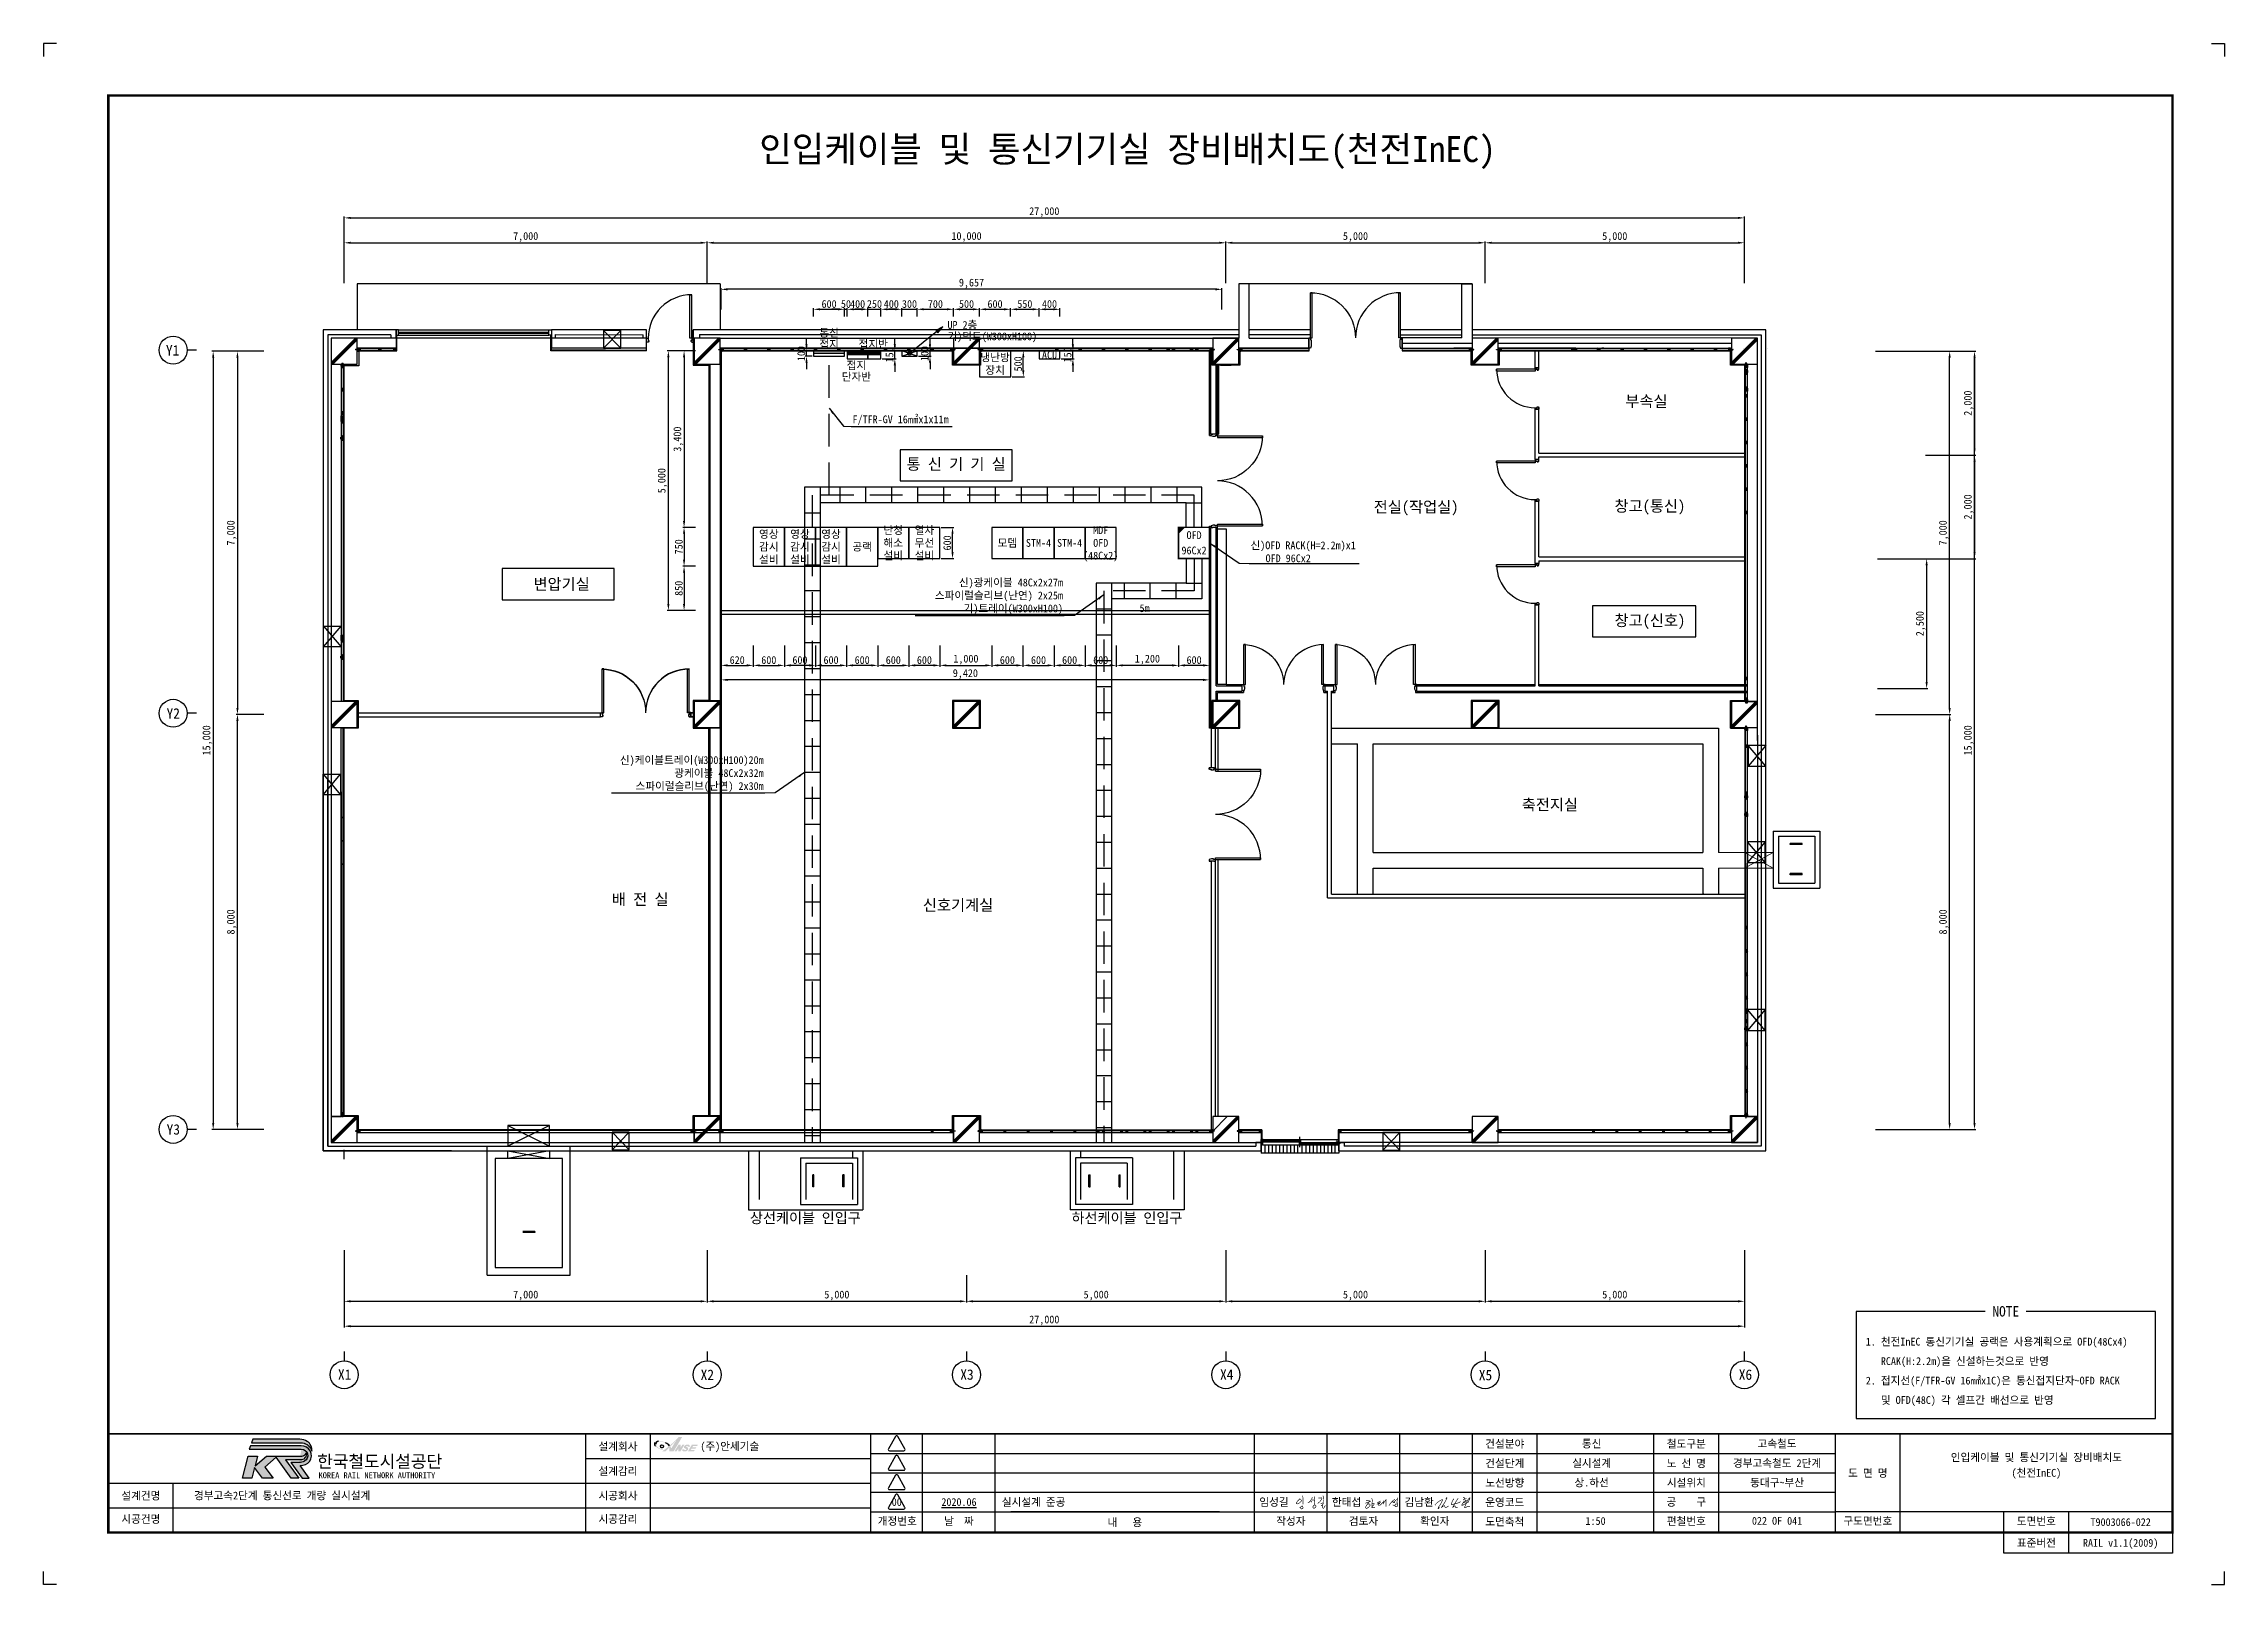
# Paper-space layout '천전InEC' of a CAD drawing. Header units: millimetres. Extents: x 0 to 841, y 0 to 594.
# The model-space entities are those that its viewports show. They can reach past a viewport. Long polylines and large blocks are cut down to what shows.
import ezdxf
from ezdxf.enums import TextEntityAlignment as Align

# ---------------------------------------------------------------- set-up
doc = ezdxf.new("R2010")
doc.units = ezdxf.units.MM
doc.linetypes.add('HIDDEN', pattern=[0.375, 0.25, -0.125])
doc.linetypes.add('HIDDEN2', pattern=[0.1875, 0.125, -0.0625])
for name, color, linetype in [('TT-BASE', 253, 'Continuous'), ('TT-CABL', 4, 'Continuous'), ('TT-CTRL-JUNT', 4, 'Continuous'), ('TT-TRAY', 4, 'Continuous'), ('TX-BORD', 7, 'Continuous'), ('TZ-BASE', 253, 'Continuous'), ('TZ-DIMS', 1, 'Continuous'), ('TZ-LEAL', 1, 'Continuous'), ('TZ-LEAT', 3, 'Continuous'), ('TZ-LINE', 4, 'Continuous'), ('TZ-SYMB', 2, 'Continuous'), ('TZ-TEX2', 3, 'Continuous'), ('TZ-TEXT', 3, 'Continuous')]:
    doc.layers.add(name, color=color, linetype=linetype)
doc.layers.add('TX-PAPR', color=2, linetype='Continuous', plot=False)
doc.styles.add('KORAIL', font='GulimChe.ttf')
doc.styles.get("Standard").update_dxf_attribs({"font": 'GulimChe.ttf'})
doc.styles.add('TB_TEXT', font='GulimChe.ttf')
doc.styles.add('TB_WBTXT', font='GulimChe.ttf')
doc.linetypes.add('BATTINB', pattern='A,0,-0.0025,[134,GulimChe.ttf,S=0.0025,R=0,X=-0.0025,Y=0.01],-0.005,[134,GulimChe.ttf,S=0.0025,R=180,X=0.0025,Y=0.01],-0.0025', length=0.01)
doc.dimstyles.new('D50', dxfattribs={"dimscale": 50, "dimtxt": 3, "dimasz": 2.5, "dimexe": 0.5, "dimexo": 0.5, "dimgap": 0.5, "dimtad": 1, "dimdec": 0, "dimzin": 1, "dimdsep": 46, "dimlunit": 6, "dimtxsty": 'Standard', "dimcen": 1, "dimclrd": 1, "dimclre": 1, "dimclrt": 3, "dimadec": 0, "dimazin": 0, "dimtfac": 1, "dimtdec": 0, "dimtix": 1, "dimtmove": 2, "dimatfit": 3, "dimfxl": 0, "dimtvp": 2, "dimlwd": -1, "dimlwe": -1, "dimarcsym": 0})

psp = doc.layouts.new('천전InEC')

msp = doc.modelspace()

# ---------------------------------------------------------------- texts
at = {"layer": 'TZ-BASE', "linetype": 'BATTINB', "ltscale": 0.1}
for s, p in [('부속실', (233755, -147179.9)), ('통 신 기 기 실', (220443.4, -148391.4)), ('전실(작업실)', (229312.6, -149216.5)), ('창고(통신)', (233821, -149200.5)), ('변압기실', (212836.8, -150706.6)), ('창고(신호)', (233821, -151405.5)), ('축전지실', (231892.2, -154956.3)), ('배 전 실', (214352, -156782)), ('신호기계실', (220480.7, -156891.9))]:
    msp.add_text(s, height=216, dxfattribs=at).set_placement(p, align=Align.MIDDLE_CENTER)
at = {"layer": 'TZ-LEAT', "ltscale": 0.1}
for s, p in [('Y1', (205336, -146198.8)), ('Y2', (205348, -153197.8)), ('Y3', (205349, -161216.8)), ('X1', (208653, -165942.8)), ('X2', (215646, -165945.8)), ('X3', (220653, -165941.8)), ('X4', (225662, -165942.8)), ('X5', (230651, -165951.8)), ('X6', (235664, -165943.8))]:
    msp.add_text(s, height=200, dxfattribs=at).set_placement(p, align=Align.MIDDLE_CENTER)
at = {"layer": 'TZ-LEAT', "char_height": 150}
for s, insert, attachment_point in [('F/TFR-GV 16㎟x1x11m', (218446, -147640.7), 7), ('{\\C6;신)OFD RACK(H=2.2m)x1\\P\\pt300;   OFD 96Cx2}', (226119.4, -150285.2), 7), ('{\\C6;신)광케이블 48Cx2x27m\\P\\pt300;  스파이럴슬리브(난연) 2x25m\\P기)트레이(W300xH100)}', (222503.9, -151289.2), 9), ('{\\C6;신)케이블트레이(W300xH100)20m\\P광케이블 48Cx2x32m\\P\\pt300;  스파이럴슬리브(난연) 2x30m}', (216732.3, -154712.3), 9)]:
    msp.add_mtext(s, dxfattribs=dict(at, insert=insert, attachment_point=attachment_point))
at = {"layer": 'TZ-TEX2'}
for s, p in [('UP 2층', (220276.8, -145709.1)), ('기)덕트(W300xH100)', (220276.8, -145929.4)), ('1. 천전InEC 통신기기실 공랙은 사용계획으로 OFD(48Cx4)', (237983.8, -165308.6, 77.4)), ('   RCAK(H:2.2m)을 신설하는것으로 반영', (237983.8, -165683.6, 77.4)), ('2. 접지선(F/TFR-GV 16㎟x1C)은 통신접지단자~OFD RACK', (237983.8, -166058.6, 77.4)), ('   및 OFD(48C) 각 셀프간 배선으로 반영', (237983.8, -166433.6, 77.4))]:
    msp.add_text(s, height=150, dxfattribs=at).set_placement(p, align=Align.MIDDLE_LEFT)
msp.add_text('5m', height=150, dxfattribs=at).set_placement((224077, -151169.4), align=Align.MIDDLE_CENTER)
for s, p in [('상선케이블 인입구', (217536.8, -162922.2)), ('하선케이블 인입구', (223737.4, -162921.9)), ('NOTE', (240683, -164723.7, 77.4))]:
    msp.add_text(s, height=200, dxfattribs=at).set_placement(p, align=Align.MIDDLE)
at = {"layer": 'TZ-TEXT'}
for s, p in [('통신', (217993.9, -145860.7)), ('접지', (217993.9, -146080.7)), ('접지반', (218845.6, -146080.7)), ('냉난방', (221195.6, -146335.2)), ('ACU', (222243.9, -146285.9)), ('단자반', (218520.6, -146707.5)), ('접지', (218520.6, -146487.5)), ('장치', (221195.6, -146580.4)), ('영상', (216831.6, -149740.9)), ('영상', (217431.6, -149740.9)), ('영상', (218031.6, -149740.9)), ('난청', (219231.6, -149665.9)), ('열차', (219831.6, -149665.9)), ('MDF', (223231.6, -149665.9)), ('OFD', (225031.6, -149760.9)), ('감시', (216831.6, -149985.9)), ('감시', (217431.6, -149985.9)), ('감시', (218031.6, -149985.9)), ('공랙', (218631.6, -149985.9)), ('해소', (219231.6, -149910.9)), ('설비', (219231.6, -150155.9)), ('무선', (219831.6, -149910.9)), ('설비', (219831.6, -150155.9)), ('모뎀', (221431.6, -149910.9)), ('STM-4', (222031.6, -149910.9)), ('STM-4', (222631.6, -149910.9)), ('(48Cx2)', (223231.6, -150155.9)), ('OFD', (223231.6, -149910.9)), ('96Cx2', (225031.6, -150056.1)), ('설비', (216831.6, -150230.9)), ('설비', (217431.6, -150230.9)), ('설비', (218031.6, -150230.9))]:
    msp.add_text(s, height=150, dxfattribs=at).set_placement(p, align=Align.MIDDLE_CENTER)

# ---------------------------------------------------------------- blocks, each defined once
blk = doc.blocks.new('CXGLOGO-UNIT-KRNA-COLOR')
h = blk.add_hatch(color=166)
edge = h.paths.add_edge_path()
edge.add_arc((15.3, 4.2), 10, 59.195, 87.6904)
edge.add_line((15.7, 14.2), (-14.6, 14.2))
edge.add_line((-14.6, 14.2), (-15.4, 11.9))
edge.add_line((-15.4, 11.9), (17.3, 11.9))
edge.add_arc((16.4, 4.8), 7.13, 14.4338, 82.8523, ccw=False)
edge.add_arc((17.2, 7.5), 6.18, 351.2788, 418.625)
h = blk.add_hatch(color=166)
edge = h.paths.add_edge_path()
edge.add_line((-17.6, 3.4), (-11.6, 3.4))
edge.add_line((-11.6, 3.4), (-13.1, -2.8))
edge.add_line((-13.1, -2.8), (-5.8, 3.4))
edge.add_line((-5.8, 3.4), (16.9, 3.4))
edge.add_arc((16.5, 6.7), 3.37, 277.1672, 339.2536)
edge.add_arc((16.5, 4.5), 3.37, -86.0611, 17.644, ccw=False)
edge.add_line((16.7, 1.1), (6.4, 1.1))
edge.add_line((6.4, 1.1), (15, -10.7))
edge.add_line((15, -10.7), (10.1, -10.7))
edge.add_line((10.1, -10.7), (0.4, 2.7))
edge.add_line((0.4, 2.7), (-6.9, -3.7))
edge.add_line((-6.9, -3.7), (-1.4, -10.8))
edge.add_line((-1.4, -10.8), (-8.3, -10.8))
edge.add_line((-8.3, -10.8), (-13.5, -4))
edge.add_line((-13.5, -4), (-15.1, -10.8))
edge.add_line((-15.1, -10.8), (-21.2, -10.8))
edge.add_line((-21.2, -10.8), (-17.6, 3.4))
h = blk.add_hatch(color=46)
edge = h.paths.add_edge_path()
edge.add_arc((15.4, 5.5), 6.16, 269.178, 301.5498, ccw=False)
edge.add_line((15.3, -0.7), (9.8, -0.7))
edge.add_line((9.8, -0.7), (17.2, -10.8))
edge.add_line((17.2, -10.8), (21.7, -10.8))
edge.add_line((21.7, -10.8), (15.9, -2.7))
edge.add_arc((15.5, 6.1), 8.86, 272.286, 317.0312)
edge.add_arc((16.8, 3.7), 6.34, 325.2805, 452.1314)
edge.add_line((16.5, 10), (-16, 10))
edge.add_line((-16, 10), (-16.8, 7.8))
edge.add_line((-16.8, 7.8), (16.6, 7.8))
edge.add_arc((16.8, 3.8), 3.99, -62.7193, 92.2922, ccw=False)
at = {"color": 166}
for points in [[(20.4, 12.8, 0.12498), (15.7, 14.2), (-14.6, 14.2), (-15.4, 11.9), (17.3, 11.9, -0.307728), (23.3, 6.6, 0.302614)], [(-17.6, 3.4), (-11.6, 3.4), (-13.1, -2.8), (-5.8, 3.4), (16.9, 3.4, 0.27773), (19.7, 5.5, -0.486141), (16.7, 1.1), (6.4, 1.1), (15, -10.7), (10.1, -10.7), (0.4, 2.7), (-6.9, -3.7), (-1.4, -10.8), (-8.3, -10.8), (-13.5, -4), (-15.1, -10.8), (-21.2, -10.8)]]:
    blk.add_lwpolyline(points, format="xyb", close=True, dxfattribs=at)
at = {"color": 46}
blk.add_lwpolyline([(18.6, 0.2, -0.142195), (15.3, -0.7), (9.8, -0.7), (17.2, -10.8), (21.7, -10.8), (15.9, -2.7, 0.197757), (22, 0.1, 0.61792), (16.5, 10), (-16, 10), (-16.8, 7.8), (16.6, 7.8, -0.802668)], format="xyb", close=True, dxfattribs=at)
blk = doc.blocks.new('CXGLOGO-KRNA-COLOR')
blk.add_blockref('CXGLOGO-UNIT-KRNA-COLOR', (0, 0))
at = {"color": 166, "style": 'KORAIL'}
for s, height, p in [('한국철도시설공단', 8, (26.8, -4)), ('KOREA RAIL NETWORK AUTHORITY', 3.75, (27.7, -10.8))]:
    blk.add_text(s, height=height, dxfattribs=at).set_placement(p)
blk = doc.blocks.new('TXBLKA1-KRNAH')
at = {"layer": 'TX-BORD'}
h = blk.add_hatch(color=5, dxfattribs=at)
h.paths.add_polyline_path([(241.41, 53.44, 0.096425), (239.85, 54.59, 0.1233), (237.07, 55.37, 0.107959), (236.18, 55.25, 0.147974), (235.63, 54.71, 0.146771), (235.6, 53.86, 0.166867), (235.92, 53.32, 0.084002), (237.3, 52.29, 0.125004), (238.6, 51.98, 0.324316), (238.9, 52.16, 0.181232), (238.8, 52.77, -0.176206), (238.41, 52.66, -0.165955), (238.43, 52.37, -0.236091), (238.11, 52.27, -0.163197), (237.2, 52.6, -0.211159), (236.11, 54.03, -0.492063), (237.15, 55.14, -0.264032), (241.01, 53.12, -0.023302), (238.51, 51.28), (239.75, 51.28, 0.034752), (241.24, 52.65, -0.038457), (241.29, 51.28), (242.97, 51.28), (246.25, 56.8), (244.88, 56.8, -0.036327)])
h.paths.add_polyline_path([(242.08, 52.46), (241.66, 53.16, 0.03885), (244.06, 55.69)], flags=16)
h = blk.add_hatch(color=3, dxfattribs=at)
h.paths.add_polyline_path([(244.79, 51.28), (245.61, 51.28), (247.14, 53.85), (246.32, 53.85), (245.64, 52.71), (245.64, 53.85), (244.83, 53.85), (243.3, 51.28), (244.11, 51.28), (244.79, 52.43)])
h.paths.add_polyline_path([(247.73, 51.85, -0.206701), (247.2, 51.81, -0.316027), (247.06, 51.95, -0.031225), (247.06, 52.07), (246.36, 52.07, 0.483426), (246.52, 51.35, 0.203838), (248.04, 51.43, 0.079762), (248.43, 51.8, 0.172378), (248.58, 52.3, 0.221594), (248.3, 52.81, 0.038449), (247.87, 53.02, -0.563174), (247.89, 53.34, -0.276773), (248.29, 53.37, -0.312628), (248.42, 53.08), (249.21, 53.08, 0.143901), (249.17, 53.48, 0.169249), (248.83, 53.82, 0.119216), (248.04, 53.89, 0.167621), (247.24, 53.47, 0.258991), (246.94, 52.74, 0.208246), (247.3, 52.44, -0.022645), (247.74, 52.2, -0.588103)])
h.paths.add_polyline_path([(249.56, 51.83), (249.82, 52.27), (251.36, 52.27), (251.72, 52.86), (250.18, 52.86), (250.44, 53.3), (251.98, 53.3), (252.31, 53.85), (250, 53.85), (248.47, 51.28), (250.78, 51.28), (251.1, 51.83)])
h.paths.add_polyline_path([(239.05, 53.25, 1), (237.87, 53.25, 1)])
at = {"layer": 'DEFPOINTS', "color": 1}
blk.add_line((836, 594), (841, 594), dxfattribs=at)
for points in [[(5, 594), (0, 594), (0, 589)], [(836, 594), (841, 594), (841, 589)], [(5, 0), (0, 0), (0, 5)], [(836, 0), (841, 0), (841, 5)]]:
    blk.add_lwpolyline(points, dxfattribs=at)
at = {"layer": 'TX-BORD'}
for p, q in [((234, 20), (234, 58)), ((319, 50.5), (549.5, 50.5)), ((339, 20), (339, 58)), ((367, 20), (367, 58)), ((467, 20), (467, 58)), ((495, 20), (495, 58)), ((523, 20), (523, 58)), ((549.5, 50.5), (691, 50.5)), ((576, 20), (576, 58)), ((621, 20), (621, 58)), ((646, 20), (646, 58)), ((716, 20), (716, 58)), ((209, 48.5), (319, 48.5)), ((319, 43), (549.5, 43)), ((549.5, 43), (691, 43)), ((25, 39), (319, 39)), ((50, 20), (50, 39)), ((319, 35.5), (549.5, 35.5)), ((549.5, 35.5), (691, 35.5)), ((25, 29.5), (319, 29.5)), ((319, 28), (691, 28)), ((453.5, 28), (373, 28)), ((821, 28), (691, 28)), ((756, 20), (756, 28)), ((781, 12), (781, 28))]:
    blk.add_line(p, q, dxfattribs=at)
at = {"layer": 'TX-BORD', "const_width": 1}
blk.add_lwpolyline([(821, 20), (25, 20), (25, 574), (821, 574)], close=True, dxfattribs=at)
at = {"layer": 'TX-BORD'}
for points, const_width in [([(25, 58), (821, 58)], 0.5), ([(209, 20), (209, 58)], 0.5), ([(209, 20), (209, 58)], 0.5), ([(319, 20), (319, 58)], 0.5), ([(551, 20), (551, 58)], 0.5), ([(691, 20), (691, 58)], 0.5), ([(489.16, 32.47), (490.23, 32.6)], 0.24), ([(510.02, 32.43), (511.22, 32.3), (511.29, 32.17), (511.29, 31.91), (509.68, 31.25), (511.29, 31.91), (511.93, 32.15), (511.29, 31.91), (510.45, 30.87), (510.06, 30.25), (509.86, 29.88), (509.82, 29.64), (509.85, 29.48), (509.94, 29.38), (510.07, 29.35), (510.38, 29.36), (511.09, 29.84), (511.32, 30.09), (511.53, 30.37), (511.52, 30.66), (511.47, 30.83), (511.33, 30.95), (511.02, 30.99), (510.45, 30.87)], 0.24), ([(511.96, 33.12), (512.32, 32.9), (512.39, 32.4), (512.31, 31.14), (512.21, 29.77), (512.24, 29.56), (512.39, 29.52), (512.61, 29.55), (512.95, 29.62), (513.48, 29.76)], 0.24), ([(512.31, 31.14), (512.99, 31.2), (513.13, 31.16), (513.03, 30.78), (512.21, 29.77)], 0.24), ([(514.32, 31.57), (514.59, 31.64), (515.5, 32.11), (514.59, 31.64), (514.69, 31.19), (514.15, 30.85), (514.69, 31.19), (515.47, 31.61), (514.75, 30.62), (514.93, 30.41), (515.2, 30.4), (515.62, 30.7), (516.67, 31.8), (516.69, 32.23), (516.67, 31.8), (516.66, 31.21), (517.64, 32.57), (517.67, 29.98)], 0.24), ([(521.05, 32.83), (519.79, 31.7), (518.83, 30.43), (519.79, 31.7), (520.42, 32.27), (520.32, 31.82), (520.41, 31.55), (520.64, 31.46), (521, 31.65), (520.94, 31.92), (522.01, 32.93), (522.02, 33.4), (522.01, 32.93), (521.99, 31.92), (521.99, 31.59), (521.7, 31.85), (521.99, 31.59), (522.08, 31.07), (522.06, 30.3), (521.97, 30), (521.58, 29.93), (521.29, 29.99), (521.13, 30.2), (521.17, 30.65), (521.36, 30.97), (521.77, 31.01), (522.08, 31)], 0.24), ([(521.15, 30.43), (520.87, 30.43), (520.47, 30.53), (520.28, 30.68)], 0.24)]:
    blk.add_lwpolyline(points, dxfattribs=dict(at, const_width=const_width))
for points in [[(328.58, 57.05), (325.78, 52.19, 0.57735), (326.17, 51.52), (331.78, 51.52, 0.57735), (332.17, 52.19), (329.36, 57.05, 0.57735)], [(328.58, 49.55), (325.78, 44.69, 0.57735), (326.17, 44.02), (331.78, 44.02, 0.57735), (332.17, 44.69), (329.36, 49.55, 0.57735)], [(328.58, 42.05), (325.78, 37.19, 0.57735), (326.17, 36.52), (331.78, 36.52, 0.57735), (332.17, 37.19), (329.36, 42.05, 0.57735)], [(328.58, 34.55), (325.78, 29.69, 0.57735), (326.17, 29.02), (331.78, 29.02, 0.57735), (332.17, 29.69), (329.36, 34.55, 0.57735)]]:
    blk.add_lwpolyline(points, format="xyb", close=True, dxfattribs=at)
at = {"layer": 'TX-BORD', "const_width": 0.24}
for points in [[(485.57, 34.24, -0.031521), (485.64, 32.12, 0.015452), (485.64, 30.85, 0.488947)], [(489.3, 33.6, -0.116912), (488.11, 31.72, -0.245276), (487.54, 31.55, -2.571837)], [(490.15, 33.87, -0.089273), (490.12, 31.67, 0.068943), (490.06, 30.69, 0.261353)], [(493.32, 34.22, -0.102288), (493.6, 33.42, -0.080289), (493.6, 33.07, 0.066761), (493.58, 32.62, -0.06278), (493.53, 31.56, 8.85417)], [(547.43, 33.59, -0.145348), (547.88, 33.43, -0.307225), (547.95, 33.23, -0.212679), (547.38, 32.49, -0.113681), (548.62, 33.04, -0.266507), (548.74, 33, -3.538723)], [(484.54, 33.09, 0.071134), (483.15, 31.48, 0.394214), (483.21, 31.1, 0.224261), (483.52, 31.04, 0.193438), (484.97, 32.08, 0.544983), (484.67, 32.72, 0.066146), (484.03, 32.72, 27.196208)], [(484.41, 29.84, 0.02121), (484.98, 29.12, 0.409369), (485.14, 29.11, -0.211811), (485.49, 29.21, 0.416377), (485.62, 29.3, 0.123643), (485.54, 30.12, 0.523631), (485.28, 30.19, -0.072983), (484.51, 29.7, 0.005941)], [(488.57, 32.27, -0.142438), (489.07, 31.68, 5.949847)], [(490.05, 30.54, 0.235154), (489.49, 29.9, 0.345857), (489.7, 29.41, 0.306746), (490.2, 29.45, 0.103095), (490.63, 29.98, 0.395571), (490.49, 30.5, 0.242915), (490.05, 30.54, 6.064713)], [(491.55, 33.36, 0.139976), (491.83, 33.26, 0.096355), (492.64, 33.37, -0.240321), (492.85, 33.34, -0.353191), (492.93, 33.05, -0.157335), (491.33, 31.22, -6.381378)], [(492.46, 31.11), (493.22, 31.4, -0.375176), (493.45, 31.31, -0.266244), (493.45, 31.13, -0.042219), (493.07, 30.6, -0.159939), (492.63, 30.34, -0.171647), (493.2, 30.37, -0.458058), (493.29, 30.17, 0.159326), (493.23, 29.58, 0.227707), (493.39, 29.37, 0.407988), (493.73, 29.47, -0.001483), (493.89, 29.78, 0.004186), (494.14, 30.24, -0.100484), (494.33, 30.47, -0.346277)], [(536.7, 30.48, -0.382901), (536.65, 30.71, -0.12512), (539.4, 32.69, -0.474239), (539.59, 32.59, -0.046113), (537.92, 29.73, 0.151113), (537.77, 29.29, 0.58991), (537.88, 29.22, 0.096338), (538.33, 29.72, 2.196927)], [(540.73, 33.09, -0.071383), (541.05, 33.41, -0.346917), (541.16, 33.41, -0.258278), (541.18, 33.35, -0.079918), (541.06, 32.96, -0.048596), (539.06, 29.69, 0.947427), (539.13, 29.64, -0.022437), (540.04, 30.36, -0.344585), (540.2, 30.35, -0.12284), (540.25, 30.29, 0.011347), (540.43, 29.85, 0.194638), (540.6, 29.69, 0.189435), (540.9, 29.69, 0.009404), (541.84, 30.24, 3.287276)], [(543.84, 33.07, 0.030212), (542.85, 31.06, 0.575113), (543.08, 30.76, 0.043168), (545.96, 31.58, 0.237594), (546.32, 31.98, 1.260425)], [(545.61, 33.11, 0.150889), (545.13, 32.65, 0.025288), (543.37, 29.61), (544.07, 30.23, -0.448359), (544.33, 30.16, 0.073819), (544.59, 29.67, 0.359456), (544.94, 29.59, 0.031982), (545.26, 29.77, 3.102048)], [(547.6, 31.85, 0.23976), (547.57, 31.5, 0.345796), (547.69, 31.43, 0.195352), (548.64, 32.18, 0.393888), (548.6, 32.35, 0.293784), (548.35, 32.35, 0.099623), (547.44, 31.43, 0.02205), (546.93, 30.69, 0.380988), (546.98, 30.44, 0.18866), (547.1, 30.41), (549.22, 31.59, 0.122154), (549.44, 31.8), (550.04, 33.22, 0.396041), (549.99, 33.36, 0.224142), (549.88, 33.36, 0.078358), (549.02, 32.08), (547.95, 29.67, 0.444285), (547.97, 29.61), (548.29, 29.6, 0.179185), (548.5, 29.67), (549.15, 30.07, -0.135616), (549.34, 30.12), (550.04, 30.11)]]:
    blk.add_lwpolyline(points, format="xyb", dxfattribs=at)
at = {"layer": 'TX-BORD'}
blk.add_lwpolyline([(821, 20), (821, 12), (756, 12), (756, 20)], close=True, dxfattribs=at)
at = {"layer": 'TX-BORD', "color": 3}
blk.add_circle((238.46, 53.25), 0.594, dxfattribs=at)
at = {"layer": 'TX-BORD', "color": 5}
for centre, radius, start, end in [((237.04, 54.23), 1.49, 161.17216, 194.57108), ((236.55, 54.06), 0.967, 192.10036, 229.99429), ((237.06, 54.19), 0.96, 84.64387, 189.44431), ((237.68, 50.02), 5.06, 42.58477, 64.6157)]:
    blk.add_arc(centre, radius, start, end, dxfattribs=at)
at = {"layer": 'TX-BORD', "xscale": 0.6, "yscale": 0.6}
blk.add_blockref('CXGLOGO-KRNA-COLOR', (89.41, 47.41), dxfattribs=at)
at = {"layer": 'TX-BORD', "style": 'TB_TEXT'}
for s, p in [('설계회사', (221.5, 53.25)), ('건설분야', (563.5, 54.25)), ('철도구분', (633.5, 54.25)), ('설계감리', (221.5, 43.75)), ('건설단계', (563.5, 46.75)), ('노 선 명', (633.5, 46.75)), ('도 면 명', (703.5, 43)), ('설계건명', (37.5, 34.25)), ('시공회사', (221.5, 34.25)), ('노선방향', (563.5, 39.25)), ('시설위치', (633.5, 39.25)), ('시공건명', (37.5, 25.25)), ('시공감리', (221.5, 25.25)), ('개정번호', (329.21, 24.5)), ('날  짜', (353, 24.5)), ('내   용', (417, 24)), ('작성자', (481, 24.5)), ('검토자', (509, 24.5)), ('확인자', (536.5, 24.5)), ('운영코드', (563.5, 31.75)), ('도면축척', (563.5, 24.25)), ('공    구', (633.5, 31.75)), ('편철번호', (633.5, 24.5)), ('구도면번호', (703.5, 24.51)), ('도면번호', (768.5, 24.51))]:
    blk.add_text(s, height=3, dxfattribs=at).set_placement(p, align=Align.MIDDLE)
blk.add_text('표준버전', height=3, dxfattribs=at).set_placement((768.5, 16), align=Align.MIDDLE_CENTER)
at = {"layer": 'TX-BORD', "style": 'TB_TEXT', "flags": 1}
blk.add_attdef('TD_CLASSCODE', text='', height=3, dxfattribs=at).set_placement((25, 577.54), align=Align.MIDDLE_LEFT)
at = {"layer": 'TX-BORD'}
for tag, height, style, p in [('TB_MTITIL', 10, 'TB_WBTXT', (418, 553.33)), ('TB_STITL', 7, 'TB_WBTXT', (418, 538.33)), ('TR_RNUM4', 3, 'TB_TEXT', (329, 54.25)), ('TR_RDAT4', 3, 'TB_TEXT', (353, 54.25)), ('TD_FIELD', 3, 'TB_TEXT', (597, 54.25)), ('TD_RLCLASS', 3, 'TB_TEXT', (668.5, 54.25)), ('TD_DNAME_TOP', 3, 'TB_TEXT', (768.5, 48.98)), ('TR_RNUM3', 3, 'TB_TEXT', (329, 46.75)), ('TR_RDAT3', 3, 'TB_TEXT', (353, 46.75)), ('TD_CSTEP', 3, 'TB_TEXT', (597, 46.75)), ('TD_RLNAME', 3, 'TB_TEXT', (668.5, 46.75)), ('TD_DNAME_MAIN', 3, 'TB_TEXT', (768.5, 43)), ('TR_RNUM2', 3, 'TB_TEXT', (329, 39.25)), ('TR_RDAT2', 3, 'TB_TEXT', (353, 39.25)), ('TD_DIRCODE', 3, 'TB_TEXT', (597, 39.25)), ('TD_RLSECT', 3, 'TB_TEXT', (668.5, 39.25)), ('TD_DNAME_BOT', 3, 'TB_TEXT', (768.5, 36.98)), ('TR_RNUM1', 3, 'TB_TEXT', (329, 31.75)), ('TR_RDAT1', 3, 'TB_TEXT', (353, 31.75)), ('TD_SYSCODE', 3, 'TB_TEXT', (597, 31.75)), ('SCALE', 3, 'TB_TEXT', (598.5, 24.45)), ('TD_CSECT', 3, 'TB_TEXT', (668.5, 31.75)), ('TD_DWGNO', 3, 'TB_TEXT', (668.5, 24.5)), ('TD_DWGCODE_PREV', 3, 'TB_TEXT', (736, 24)), ('TD_DWGCODE', 3, 'TB_TEXT', (801, 24)), ('TD_VERSION', 3, 'TB_TEXT', (801, 16))]:
    blk.add_attdef(tag, text='', height=height, dxfattribs=dict(at, style=style)).set_placement(p, align=Align.MIDDLE_CENTER)
at = {"layer": 'TX-BORD', "style": 'TB_TEXT'}
for tag, p in [('TD_DCOMP', (253.27, 53.25)), ('TR_RCON4', (369.52, 54.25)), ('TR_DGN4', (468.83, 54.25)), ('TR_CHK4', (496.83, 54.25)), ('TR_APP4', (524.83, 54.25)), ('TD_DSCCOMP', (253.27, 43.75)), ('TR_RCON3', (369.52, 46.75)), ('TR_DGN3', (468.83, 46.75)), ('TR_CHK3', (496.83, 46.75)), ('TR_APP3', (524.83, 46.75)), ('TD_DNAME', (58, 34.25)), ('TD_CCOMP', (253.27, 34.25)), ('TR_RCON2', (369.52, 39.25)), ('TR_DGN2', (468.83, 39.25)), ('TR_CHK2', (496.83, 39.25)), ('TR_APP2', (524.83, 39.25)), ('TD_CNAME', (58, 25.15)), ('TD_CSCOMP', (253.27, 25.25)), ('TR_RCON1', (369.52, 31.75)), ('TR_DGN1', (468.83, 31.75)), ('TR_CHK1', (496.83, 31.75)), ('TR_APP1', (524.83, 31.75))]:
    blk.add_attdef(tag, text='', height=3, dxfattribs=at).set_placement(p, align=Align.MIDDLE_LEFT)
blk = doc.blocks.new('*D10')
at = {"layer": 'DEFPOINTS', "color": 0, "ltscale": 0.1}
for p in [(238144, -153217), (239601, -153217), (238144, -161217)]:
    blk.add_point(p, dxfattribs=at)
at = {"layer": 'TZ-DIMS', "color": 1, "ltscale": 0.1}
for p, q in [((238169, -153217), (239626, -153217)), ((239601, -161092), (239601, -153342)), ((238169, -161217), (239626, -161217))]:
    blk.add_line(p, q, dxfattribs=at)
for points in [[(239580, -153342), (239622, -153342), (239601, -153217)], [(239580, -161092), (239622, -161092), (239601, -161217)]]:
    blk.add_solid(points, dxfattribs=at)
at = {"layer": 'TZ-DIMS', "color": 3, "ltscale": 0.1, "insert": (239490, -157217), "char_height": 150, "attachment_point": 5, "rotation": 90}
blk.add_mtext('8,000', dxfattribs=at)
blk = doc.blocks.new('*D11')
at = {"layer": 'DEFPOINTS', "color": 0, "ltscale": 0.1}
for p in [(239601, -146217), (239601, -146217), (238144, -153217)]:
    blk.add_point(p, dxfattribs=at)
at = {"layer": 'TZ-DIMS', "color": 1, "ltscale": 0.1}
for p, q in [((239601, -153092), (239601, -146342)), ((238169, -153217), (239626, -153217))]:
    blk.add_line(p, q, dxfattribs=at)
for points in [[(239580, -146342), (239622, -146342), (239601, -146217)], [(239580, -153092), (239622, -153092), (239601, -153217)]]:
    blk.add_solid(points, dxfattribs=at)
at = {"layer": 'TZ-DIMS', "color": 3, "ltscale": 0.1, "insert": (239490, -149717), "char_height": 150, "attachment_point": 5, "rotation": 90}
blk.add_mtext('7,000', dxfattribs=at)
blk = doc.blocks.new('*D12')
at = {"layer": 'DEFPOINTS', "color": 0, "ltscale": 0.1}
for p in [(238144, -146217), (240081, -146217), (238144, -161217)]:
    blk.add_point(p, dxfattribs=at)
at = {"layer": 'TZ-DIMS', "color": 1, "ltscale": 0.1}
for p, q in [((238169, -146217), (240106, -146217)), ((240081, -161092), (240081, -146342)), ((238169, -161217), (240106, -161217))]:
    blk.add_line(p, q, dxfattribs=at)
for points in [[(240060, -146342), (240102, -146342), (240081, -146217)], [(240060, -161092), (240102, -161092), (240081, -161217)]]:
    blk.add_solid(points, dxfattribs=at)
at = {"layer": 'TZ-DIMS', "color": 3, "ltscale": 0.1, "insert": (239970, -153717), "char_height": 150, "attachment_point": 5, "rotation": 90}
blk.add_mtext('15,000', dxfattribs=at)
blk = doc.blocks.new('*D13')
at = {"layer": 'DEFPOINTS', "color": 0, "ltscale": 0.1}
for p in [(225644, -164000), (230644, -164000), (230644, -164530)]:
    blk.add_point(p, dxfattribs=at)
at = {"layer": 'TZ-DIMS', "color": 1, "ltscale": 0.1}
for p, q in [((225644, -164025), (225644, -164555)), ((230644, -164025), (230644, -164555)), ((225769, -164530), (230519, -164530))]:
    blk.add_line(p, q, dxfattribs=at)
for points in [[(225769, -164509), (225769, -164551), (225644, -164530)], [(230519, -164509), (230519, -164551), (230644, -164530)]]:
    blk.add_solid(points, dxfattribs=at)
at = {"layer": 'TZ-DIMS', "color": 3, "ltscale": 0.1, "insert": (228144, -164419), "char_height": 150, "attachment_point": 5}
blk.add_mtext('5,000', dxfattribs=at)
blk = doc.blocks.new('*D14')
at = {"layer": 'DEFPOINTS', "color": 0, "ltscale": 0.1}
for p in [(215644, -163971), (220644, -164000), (220644, -164530)]:
    blk.add_point(p, dxfattribs=at)
at = {"layer": 'TZ-DIMS', "color": 1, "ltscale": 0.1}
for p, q in [((215644, -163996), (215644, -164555)), ((220644, -164025), (220644, -164555)), ((215769, -164530), (220519, -164530))]:
    blk.add_line(p, q, dxfattribs=at)
for points in [[(215769, -164509), (215769, -164551), (215644, -164530)], [(220519, -164509), (220519, -164551), (220644, -164530)]]:
    blk.add_solid(points, dxfattribs=at)
at = {"layer": 'TZ-DIMS', "color": 3, "ltscale": 0.1, "insert": (218144, -164419), "char_height": 150, "attachment_point": 5}
blk.add_mtext('5,000', dxfattribs=at)
blk = doc.blocks.new('*D15')
at = {"layer": 'DEFPOINTS', "color": 0, "ltscale": 0.1}
for p in [(220644, -164000), (225644, -164000), (225644, -164530)]:
    blk.add_point(p, dxfattribs=at)
at = {"layer": 'TZ-DIMS', "color": 1, "ltscale": 0.1}
for p, q in [((220644, -164025), (220644, -164555)), ((225644, -164025), (225644, -164555)), ((220769, -164530), (225519, -164530))]:
    blk.add_line(p, q, dxfattribs=at)
for points in [[(220769, -164509), (220769, -164551), (220644, -164530)], [(225519, -164509), (225519, -164551), (225644, -164530)]]:
    blk.add_solid(points, dxfattribs=at)
at = {"layer": 'TZ-DIMS', "color": 3, "ltscale": 0.1, "insert": (223144, -164419), "char_height": 150, "attachment_point": 5}
blk.add_mtext('5,000', dxfattribs=at)
blk = doc.blocks.new('*D16')
at = {"layer": 'DEFPOINTS', "color": 0, "ltscale": 0.1}
for p in [(225644, -163520), (230644, -163520), (230644, -164530)]:
    blk.add_point(p, dxfattribs=at)
at = {"layer": 'TZ-DIMS', "color": 1, "ltscale": 0.1}
for p, q in [((225644, -163545), (225644, -164555)), ((230644, -163545), (230644, -164555)), ((225769, -164530), (230519, -164530))]:
    blk.add_line(p, q, dxfattribs=at)
for points in [[(225769, -164509), (225769, -164551), (225644, -164530)], [(230519, -164509), (230519, -164551), (230644, -164530)]]:
    blk.add_solid(points, dxfattribs=at)
at = {"layer": 'TZ-DIMS', "color": 3, "ltscale": 0.1, "insert": (228144, -164419), "char_height": 150, "attachment_point": 5}
blk.add_mtext('5,000', dxfattribs=at)
blk = doc.blocks.new('*D17')
at = {"layer": 'DEFPOINTS', "color": 0, "ltscale": 0.1}
for p in [(230644, -163520), (235644, -163520), (235644, -164530)]:
    blk.add_point(p, dxfattribs=at)
at = {"layer": 'TZ-DIMS', "color": 1, "ltscale": 0.1}
for p, q in [((230644, -163545), (230644, -164555)), ((235644, -163545), (235644, -164555)), ((230769, -164530), (235519, -164530))]:
    blk.add_line(p, q, dxfattribs=at)
for points in [[(230769, -164509), (230769, -164551), (230644, -164530)], [(235519, -164509), (235519, -164551), (235644, -164530)]]:
    blk.add_solid(points, dxfattribs=at)
at = {"layer": 'TZ-DIMS', "color": 3, "ltscale": 0.1, "insert": (233144, -164419), "char_height": 150, "attachment_point": 5}
blk.add_mtext('5,000', dxfattribs=at)
blk = doc.blocks.new('*D18')
at = {"layer": 'DEFPOINTS', "color": 0, "ltscale": 0.1}
for p in [(208644, -163520), (235644, -163520), (235644, -165010)]:
    blk.add_point(p, dxfattribs=at)
at = {"layer": 'TZ-DIMS', "color": 1, "ltscale": 0.1}
for p, q in [((208644, -163545), (208644, -165035)), ((235644, -163545), (235644, -165035)), ((208769, -165010), (235519, -165010))]:
    blk.add_line(p, q, dxfattribs=at)
for points in [[(208769, -164989), (208769, -165031), (208644, -165010)], [(235519, -164989), (235519, -165031), (235644, -165010)]]:
    blk.add_solid(points, dxfattribs=at)
at = {"layer": 'TZ-DIMS', "color": 3, "ltscale": 0.1, "insert": (222144, -164899), "char_height": 150, "attachment_point": 5}
blk.add_mtext('27,000', dxfattribs=at)
blk = doc.blocks.new('*D19')
at = {"layer": 'DEFPOINTS', "color": 0, "ltscale": 0.1}
for p in [(215644, -144126), (208644, -144931), (215644, -144931)]:
    blk.add_point(p, dxfattribs=at)
at = {"layer": 'TZ-DIMS', "color": 1, "ltscale": 0.1}
for p, q in [((208644, -144906), (208644, -144101)), ((208769, -144126), (215519, -144126)), ((215644, -144906), (215644, -144101))]:
    blk.add_line(p, q, dxfattribs=at)
for points in [[(208769, -144105), (208769, -144146), (208644, -144126)], [(215519, -144105), (215519, -144146), (215644, -144126)]]:
    blk.add_solid(points, dxfattribs=at)
at = {"layer": 'TZ-DIMS', "color": 3, "ltscale": 0.1, "insert": (212144, -144015), "char_height": 150, "attachment_point": 5}
blk.add_mtext('7,000', dxfattribs=at)
blk = doc.blocks.new('*D20')
at = {"layer": 'DEFPOINTS', "color": 0, "ltscale": 0.1}
for p in [(225644, -144126), (215644, -144931), (225644, -144931)]:
    blk.add_point(p, dxfattribs=at)
at = {"layer": 'TZ-DIMS', "color": 1, "ltscale": 0.1}
for p, q in [((215644, -144906), (215644, -144101)), ((215769, -144126), (225519, -144126)), ((225644, -144906), (225644, -144101))]:
    blk.add_line(p, q, dxfattribs=at)
for points in [[(215769, -144105), (215769, -144146), (215644, -144126)], [(225519, -144105), (225519, -144146), (225644, -144126)]]:
    blk.add_solid(points, dxfattribs=at)
at = {"layer": 'TZ-DIMS', "color": 3, "ltscale": 0.1, "insert": (220644, -144014), "char_height": 150, "attachment_point": 5}
blk.add_mtext('10,000', dxfattribs=at)
blk = doc.blocks.new('*D21')
at = {"layer": 'DEFPOINTS', "color": 0, "ltscale": 0.1}
for p in [(230644, -144126), (225644, -144931), (230644, -144931)]:
    blk.add_point(p, dxfattribs=at)
at = {"layer": 'TZ-DIMS', "color": 1, "ltscale": 0.1}
for p, q in [((225644, -144906), (225644, -144101)), ((225769, -144126), (230519, -144126)), ((230644, -144906), (230644, -144101))]:
    blk.add_line(p, q, dxfattribs=at)
for points in [[(225769, -144105), (225769, -144146), (225644, -144126)], [(230519, -144105), (230519, -144146), (230644, -144126)]]:
    blk.add_solid(points, dxfattribs=at)
at = {"layer": 'TZ-DIMS', "color": 3, "ltscale": 0.1, "insert": (228144, -144015), "char_height": 150, "attachment_point": 5}
blk.add_mtext('5,000', dxfattribs=at)
blk = doc.blocks.new('*D22')
at = {"layer": 'DEFPOINTS', "color": 0, "ltscale": 0.1}
for p in [(235644, -144126), (230644, -144931), (235644, -144931)]:
    blk.add_point(p, dxfattribs=at)
at = {"layer": 'TZ-DIMS', "color": 1, "ltscale": 0.1}
for p, q in [((230644, -144906), (230644, -144101)), ((230769, -144126), (235519, -144126)), ((235644, -144906), (235644, -144101))]:
    blk.add_line(p, q, dxfattribs=at)
for points in [[(230769, -144105), (230769, -144146), (230644, -144126)], [(235519, -144105), (235519, -144146), (235644, -144126)]]:
    blk.add_solid(points, dxfattribs=at)
at = {"layer": 'TZ-DIMS', "color": 3, "ltscale": 0.1, "insert": (233144, -144015), "char_height": 150, "attachment_point": 5}
blk.add_mtext('5,000', dxfattribs=at)
blk = doc.blocks.new('*D23')
at = {"layer": 'DEFPOINTS', "color": 0, "ltscale": 0.1}
for p in [(235644, -143646), (208644, -144931), (235644, -144931)]:
    blk.add_point(p, dxfattribs=at)
at = {"layer": 'TZ-DIMS', "color": 1, "ltscale": 0.1}
for p, q in [((208644, -144906), (208644, -143621)), ((208769, -143646), (235519, -143646)), ((235644, -144906), (235644, -143621))]:
    blk.add_line(p, q, dxfattribs=at)
for points in [[(208769, -143625), (208769, -143666), (208644, -143646)], [(235519, -143625), (235519, -143666), (235644, -143646)]]:
    blk.add_solid(points, dxfattribs=at)
at = {"layer": 'TZ-DIMS', "color": 3, "ltscale": 0.1, "insert": (222144, -143535), "char_height": 150, "attachment_point": 5}
blk.add_mtext('27,000', dxfattribs=at)
blk = doc.blocks.new('*D3')
at = {"layer": 'DEFPOINTS', "color": 0, "ltscale": 0.1}
for p in [(239111, -146217), (239111, -148217), (240081, -148217)]:
    blk.add_point(p, dxfattribs=at)
at = {"layer": 'TZ-DIMS', "color": 1, "ltscale": 0.1}
for p, q in [((239136, -146217), (240106, -146217)), ((240081, -146342), (240081, -148092)), ((239136, -148217), (240106, -148217))]:
    blk.add_line(p, q, dxfattribs=at)
for points in [[(240060, -146342), (240102, -146342), (240081, -146217)], [(240060, -148092), (240102, -148092), (240081, -148217)]]:
    blk.add_solid(points, dxfattribs=at)
at = {"layer": 'TZ-DIMS', "color": 3, "ltscale": 0.1, "insert": (239970, -147217), "char_height": 150, "attachment_point": 5, "rotation": 90}
blk.add_mtext('2,000', dxfattribs=at)
blk = doc.blocks.new('*D4')
at = {"layer": 'DEFPOINTS', "color": 0, "ltscale": 0.1}
for p in [(239111, -148217), (239111, -150217), (240081, -150217)]:
    blk.add_point(p, dxfattribs=at)
at = {"layer": 'TZ-DIMS', "color": 1, "ltscale": 0.1}
for p, q in [((239136, -148217), (240106, -148217)), ((240081, -148342), (240081, -150092)), ((239136, -150217), (240106, -150217))]:
    blk.add_line(p, q, dxfattribs=at)
for points in [[(240060, -148342), (240102, -148342), (240081, -148217)], [(240060, -150092), (240102, -150092), (240081, -150217)]]:
    blk.add_solid(points, dxfattribs=at)
at = {"layer": 'TZ-DIMS', "color": 3, "ltscale": 0.1, "insert": (239970, -149217), "char_height": 150, "attachment_point": 5, "rotation": 90}
blk.add_mtext('2,000', dxfattribs=at)
blk = doc.blocks.new('*D5')
at = {"layer": 'DEFPOINTS', "color": 0, "ltscale": 0.1}
for p in [(238187, -150217), (238187, -152717), (239157, -152717)]:
    blk.add_point(p, dxfattribs=at)
at = {"layer": 'TZ-DIMS', "color": 1, "ltscale": 0.1}
for p, q in [((238212, -150217), (239182, -150217)), ((239157, -150342), (239157, -152592)), ((238212, -152717), (239182, -152717))]:
    blk.add_line(p, q, dxfattribs=at)
for points in [[(239136, -150342), (239178, -150342), (239157, -150217)], [(239136, -152592), (239178, -152592), (239157, -152717)]]:
    blk.add_solid(points, dxfattribs=at)
at = {"layer": 'TZ-DIMS', "color": 3, "ltscale": 0.1, "insert": (239046, -151467), "char_height": 150, "attachment_point": 5, "rotation": 90}
blk.add_mtext('2,500', dxfattribs=at)
blk = doc.blocks.new('*D6')
at = {"layer": 'DEFPOINTS', "color": 0, "ltscale": 0.1}
for p in [(206586, -153217), (207119, -153217), (207119, -161217)]:
    blk.add_point(p, dxfattribs=at)
at = {"layer": 'TZ-DIMS', "color": 1, "ltscale": 0.1}
for p, q in [((207094, -153217), (206561, -153217)), ((206586, -161092), (206586, -153342)), ((207094, -161217), (206561, -161217))]:
    blk.add_line(p, q, dxfattribs=at)
for points in [[(206565, -153342), (206607, -153342), (206586, -153217)], [(206565, -161092), (206607, -161092), (206586, -161217)]]:
    blk.add_solid(points, dxfattribs=at)
at = {"layer": 'TZ-DIMS', "color": 3, "ltscale": 0.1, "insert": (206475, -157217), "char_height": 150, "attachment_point": 5, "rotation": 90}
blk.add_mtext('8,000', dxfattribs=at)
blk = doc.blocks.new('*D7')
at = {"layer": 'DEFPOINTS', "color": 0, "ltscale": 0.1}
for p in [(207119, -146217), (206586, -153217), (207119, -153217)]:
    blk.add_point(p, dxfattribs=at)
at = {"layer": 'TZ-DIMS', "color": 1, "ltscale": 0.1}
for p, q in [((207094, -146217), (206561, -146217)), ((206586, -146342), (206586, -153092)), ((207094, -153217), (206561, -153217))]:
    blk.add_line(p, q, dxfattribs=at)
for points in [[(206565, -146342), (206607, -146342), (206586, -146217)], [(206565, -153092), (206607, -153092), (206586, -153217)]]:
    blk.add_solid(points, dxfattribs=at)
at = {"layer": 'TZ-DIMS', "color": 3, "ltscale": 0.1, "insert": (206475, -149717), "char_height": 150, "attachment_point": 5, "rotation": 90}
blk.add_mtext('7,000', dxfattribs=at)
blk = doc.blocks.new('*D8')
at = {"layer": 'DEFPOINTS', "color": 0, "ltscale": 0.1}
for p in [(206919, -146217), (206118, -161217), (206919, -161217)]:
    blk.add_point(p, dxfattribs=at)
at = {"layer": 'TZ-DIMS', "color": 1, "ltscale": 0.1}
for p, q in [((206894, -146217), (206093, -146217)), ((206118, -146342), (206118, -161092)), ((206894, -161217), (206093, -161217))]:
    blk.add_line(p, q, dxfattribs=at)
for points in [[(206097, -146342), (206139, -146342), (206118, -146217)], [(206097, -161092), (206139, -161092), (206118, -161217)]]:
    blk.add_solid(points, dxfattribs=at)
at = {"layer": 'TZ-DIMS', "color": 3, "ltscale": 0.1, "insert": (206007, -153717), "char_height": 150, "attachment_point": 5, "rotation": 90}
blk.add_mtext('15,000', dxfattribs=at)
blk = doc.blocks.new('*D9')
at = {"layer": 'DEFPOINTS', "color": 0, "ltscale": 0.1}
for p in [(208644, -163520), (215644, -163520), (215644, -164530)]:
    blk.add_point(p, dxfattribs=at)
at = {"layer": 'TZ-DIMS', "color": 1, "ltscale": 0.1}
for p, q in [((208644, -163545), (208644, -164555)), ((215644, -163545), (215644, -164555)), ((208769, -164530), (215519, -164530))]:
    blk.add_line(p, q, dxfattribs=at)
for points in [[(208769, -164509), (208769, -164551), (208644, -164530)], [(215519, -164509), (215519, -164551), (215644, -164530)]]:
    blk.add_solid(points, dxfattribs=at)
at = {"layer": 'TZ-DIMS', "color": 3, "ltscale": 0.1, "insert": (212144, -164419), "char_height": 150, "attachment_point": 5}
blk.add_mtext('7,000', dxfattribs=at)
blk = doc.blocks.new('*D24')
at = {"layer": 'DEFPOINTS', "color": 0}
for p in [(215442, -146211), (215198, -149611), (215442, -149611)]:
    blk.add_point(p, dxfattribs=at)
at = {"layer": 'TZ-DIMS', "color": 1}
for p, q in [((215417, -146211), (215173, -146211)), ((215198, -146336), (215198, -149486)), ((215417, -149611), (215173, -149611))]:
    blk.add_line(p, q, dxfattribs=at)
for points in [[(215177, -146336), (215219, -146336), (215198, -146211)], [(215177, -149486), (215219, -149486), (215198, -149611)]]:
    blk.add_solid(points, dxfattribs=at)
at = {"layer": 'TZ-DIMS', "color": 3, "insert": (215087, -147911), "char_height": 150, "attachment_point": 5, "rotation": 90}
blk.add_mtext('3,400', dxfattribs=at)
blk = doc.blocks.new('*D25')
at = {"layer": 'DEFPOINTS', "color": 0}
for p in [(215442, -149611), (215198, -150361), (215442, -150361)]:
    blk.add_point(p, dxfattribs=at)
at = {"layer": 'TZ-DIMS', "color": 1}
for p, q in [((215417, -149611), (215173, -149611)), ((215198, -149736), (215198, -150236)), ((215417, -150361), (215173, -150361))]:
    blk.add_line(p, q, dxfattribs=at)
for points in [[(215177, -149736), (215219, -149736), (215198, -149611)], [(215177, -150236), (215219, -150236), (215198, -150361)]]:
    blk.add_solid(points, dxfattribs=at)
at = {"layer": 'TZ-DIMS', "color": 3, "insert": (215096, -149986), "char_height": 150, "attachment_point": 5, "rotation": 90}
blk.add_mtext('750', dxfattribs=at)
blk = doc.blocks.new('*D26')
at = {"layer": 'DEFPOINTS', "color": 0}
for p in [(215442, -150361), (215198, -151211), (215442, -151211)]:
    blk.add_point(p, dxfattribs=at)
at = {"layer": 'TZ-DIMS', "color": 1}
for p, q in [((215417, -150361), (215173, -150361)), ((215198, -150486), (215198, -151086)), ((215417, -151211), (215173, -151211))]:
    blk.add_line(p, q, dxfattribs=at)
for points in [[(215177, -150486), (215219, -150486), (215198, -150361)], [(215177, -151086), (215219, -151086), (215198, -151211)]]:
    blk.add_solid(points, dxfattribs=at)
at = {"layer": 'TZ-DIMS', "color": 3, "insert": (215096, -150786), "char_height": 150, "attachment_point": 5, "rotation": 90}
blk.add_mtext('850', dxfattribs=at)
blk = doc.blocks.new('*D27')
at = {"layer": 'DEFPOINTS', "color": 0}
for p in [(214895, -146211), (215442, -146211), (215442, -151211)]:
    blk.add_point(p, dxfattribs=at)
at = {"layer": 'TZ-DIMS', "color": 1}
for p, q in [((215417, -146211), (214870, -146211)), ((214895, -151086), (214895, -146336)), ((215417, -151211), (214870, -151211))]:
    blk.add_line(p, q, dxfattribs=at)
for points in [[(214874, -146336), (214916, -146336), (214895, -146211)], [(214874, -151086), (214916, -151086), (214895, -151211)]]:
    blk.add_solid(points, dxfattribs=at)
at = {"layer": 'TZ-DIMS', "color": 3, "insert": (214784, -148711), "char_height": 150, "attachment_point": 5, "rotation": 90}
blk.add_mtext('5,000', dxfattribs=at)
blk = doc.blocks.new('*D28')
at = {"layer": 'DEFPOINTS', "color": 0}
for p in [(218294, -145408), (217694, -145573), (218294, -145573)]:
    blk.add_point(p, dxfattribs=at)
at = {"layer": 'TZ-DIMS', "color": 1}
for p, q in [((217694, -145548), (217694, -145383)), ((217819, -145408), (218169, -145408)), ((218294, -145548), (218294, -145383))]:
    blk.add_line(p, q, dxfattribs=at)
for points in [[(217819, -145387), (217819, -145428), (217694, -145408)], [(218169, -145387), (218169, -145428), (218294, -145408)]]:
    blk.add_solid(points, dxfattribs=at)
at = {"layer": 'TZ-DIMS', "color": 3, "insert": (217994, -145306), "char_height": 150, "attachment_point": 5}
blk.add_mtext('600', dxfattribs=at)
blk = doc.blocks.new('*D29')
at = {"layer": 'DEFPOINTS', "color": 0}
for p in [(218344, -145408), (218294, -145573), (218344, -145573)]:
    blk.add_point(p, dxfattribs=at)
at = {"layer": 'TZ-DIMS', "color": 1}
for p, q in [((218169, -145408), (218044, -145408)), ((218294, -145548), (218294, -145383)), ((218294, -145408), (218344, -145408)), ((218344, -145548), (218344, -145383)), ((218469, -145408), (218594, -145408))]:
    blk.add_line(p, q, dxfattribs=at)
for points in [[(218169, -145387), (218169, -145428), (218294, -145408)], [(218469, -145387), (218469, -145428), (218344, -145408)]]:
    blk.add_solid(points, dxfattribs=at)
at = {"layer": 'TZ-DIMS', "color": 3, "insert": (218319, -145306), "char_height": 150, "attachment_point": 5}
blk.add_mtext('50', dxfattribs=at)
blk = doc.blocks.new('*D30')
at = {"layer": 'DEFPOINTS', "color": 0}
for p in [(218744, -145408), (218344, -145573), (218744, -145573)]:
    blk.add_point(p, dxfattribs=at)
at = {"layer": 'TZ-DIMS', "color": 1}
for p, q in [((218344, -145548), (218344, -145383)), ((218469, -145408), (218619, -145408)), ((218744, -145548), (218744, -145383))]:
    blk.add_line(p, q, dxfattribs=at)
for points in [[(218469, -145387), (218469, -145428), (218344, -145408)], [(218619, -145387), (218619, -145428), (218744, -145408)]]:
    blk.add_solid(points, dxfattribs=at)
at = {"layer": 'TZ-DIMS', "color": 3, "insert": (218544, -145306), "char_height": 150, "attachment_point": 5}
blk.add_mtext('400', dxfattribs=at)
blk = doc.blocks.new('*D31')
at = {"layer": 'DEFPOINTS', "color": 0}
for p in [(218994, -145408), (218744, -145573), (218994, -145573)]:
    blk.add_point(p, dxfattribs=at)
at = {"layer": 'TZ-DIMS', "color": 1}
for p, q in [((218619, -145408), (218494, -145408)), ((218744, -145548), (218744, -145383)), ((218744, -145408), (218994, -145408)), ((218994, -145548), (218994, -145383)), ((219119, -145408), (219244, -145408))]:
    blk.add_line(p, q, dxfattribs=at)
for points in [[(218619, -145387), (218619, -145428), (218744, -145408)], [(219119, -145387), (219119, -145428), (218994, -145408)]]:
    blk.add_solid(points, dxfattribs=at)
at = {"layer": 'TZ-DIMS', "color": 3, "insert": (218869, -145306), "char_height": 150, "attachment_point": 5}
blk.add_mtext('250', dxfattribs=at)
blk = doc.blocks.new('*D32')
at = {"layer": 'DEFPOINTS', "color": 0}
for p in [(219394, -145408), (218994, -145573), (219394, -145573)]:
    blk.add_point(p, dxfattribs=at)
at = {"layer": 'TZ-DIMS', "color": 1}
for p, q in [((218994, -145548), (218994, -145383)), ((219119, -145408), (219269, -145408)), ((219394, -145548), (219394, -145383))]:
    blk.add_line(p, q, dxfattribs=at)
for points in [[(219119, -145387), (219119, -145428), (218994, -145408)], [(219269, -145387), (219269, -145428), (219394, -145408)]]:
    blk.add_solid(points, dxfattribs=at)
at = {"layer": 'TZ-DIMS', "color": 3, "insert": (219194, -145306), "char_height": 150, "attachment_point": 5}
blk.add_mtext('400', dxfattribs=at)
blk = doc.blocks.new('*D33')
at = {"layer": 'DEFPOINTS', "color": 0}
for p in [(219694, -145408), (219394, -145573), (219694, -145573)]:
    blk.add_point(p, dxfattribs=at)
at = {"layer": 'TZ-DIMS', "color": 1}
for p, q in [((219269, -145408), (219144, -145408)), ((219394, -145548), (219394, -145383)), ((219394, -145408), (219694, -145408)), ((219694, -145548), (219694, -145383)), ((219819, -145408), (219944, -145408))]:
    blk.add_line(p, q, dxfattribs=at)
for points in [[(219269, -145387), (219269, -145428), (219394, -145408)], [(219819, -145387), (219819, -145428), (219694, -145408)]]:
    blk.add_solid(points, dxfattribs=at)
at = {"layer": 'TZ-DIMS', "color": 3, "insert": (219544, -145306), "char_height": 150, "attachment_point": 5}
blk.add_mtext('300', dxfattribs=at)
blk = doc.blocks.new('*D34')
at = {"layer": 'DEFPOINTS', "color": 0}
for p in [(220394, -145408), (219694, -145573), (220394, -145573)]:
    blk.add_point(p, dxfattribs=at)
at = {"layer": 'TZ-DIMS', "color": 1}
for p, q in [((219694, -145548), (219694, -145383)), ((219819, -145408), (220269, -145408)), ((220394, -145548), (220394, -145383))]:
    blk.add_line(p, q, dxfattribs=at)
for points in [[(219819, -145387), (219819, -145428), (219694, -145408)], [(220269, -145387), (220269, -145428), (220394, -145408)]]:
    blk.add_solid(points, dxfattribs=at)
at = {"layer": 'TZ-DIMS', "color": 3, "insert": (220044, -145306), "char_height": 150, "attachment_point": 5}
blk.add_mtext('700', dxfattribs=at)
blk = doc.blocks.new('*D35')
at = {"layer": 'DEFPOINTS', "color": 0}
for p in [(221494, -145408), (220894, -145573), (221494, -145573)]:
    blk.add_point(p, dxfattribs=at)
at = {"layer": 'TZ-DIMS', "color": 1}
for p, q in [((220894, -145548), (220894, -145383)), ((221019, -145408), (221369, -145408)), ((221494, -145548), (221494, -145383))]:
    blk.add_line(p, q, dxfattribs=at)
for points in [[(221019, -145387), (221019, -145428), (220894, -145408)], [(221369, -145387), (221369, -145428), (221494, -145408)]]:
    blk.add_solid(points, dxfattribs=at)
at = {"layer": 'TZ-DIMS', "color": 3, "insert": (221194, -145306), "char_height": 150, "attachment_point": 5}
blk.add_mtext('600', dxfattribs=at)
blk = doc.blocks.new('*D36')
at = {"layer": 'DEFPOINTS', "color": 0}
for p in [(222044, -145408), (221494, -145573), (222044, -145573)]:
    blk.add_point(p, dxfattribs=at)
at = {"layer": 'TZ-DIMS', "color": 1}
for p, q in [((221494, -145548), (221494, -145383)), ((221619, -145408), (221919, -145408)), ((222044, -145548), (222044, -145383))]:
    blk.add_line(p, q, dxfattribs=at)
for points in [[(221619, -145387), (221619, -145428), (221494, -145408)], [(221919, -145387), (221919, -145428), (222044, -145408)]]:
    blk.add_solid(points, dxfattribs=at)
at = {"layer": 'TZ-DIMS', "color": 3, "insert": (221769, -145306), "char_height": 150, "attachment_point": 5}
blk.add_mtext('550', dxfattribs=at)
blk = doc.blocks.new('*D37')
at = {"layer": 'DEFPOINTS', "color": 0}
for p in [(222444, -145408), (222044, -145573), (222444, -145573)]:
    blk.add_point(p, dxfattribs=at)
at = {"layer": 'TZ-DIMS', "color": 1}
for p, q in [((222044, -145548), (222044, -145383)), ((222169, -145408), (222319, -145408)), ((222444, -145548), (222444, -145383))]:
    blk.add_line(p, q, dxfattribs=at)
for points in [[(222169, -145387), (222169, -145428), (222044, -145408)], [(222319, -145387), (222319, -145428), (222444, -145408)]]:
    blk.add_solid(points, dxfattribs=at)
at = {"layer": 'TZ-DIMS', "color": 3, "insert": (222244, -145306), "char_height": 150, "attachment_point": 5}
blk.add_mtext('400', dxfattribs=at)
blk = doc.blocks.new('*D38')
at = {"layer": 'DEFPOINTS', "color": 0}
for p in [(215912, -145023), (215912, -145434), (225569, -145434)]:
    blk.add_point(p, dxfattribs=at)
at = {"layer": 'TZ-DIMS', "color": 1}
for p, q in [((215912, -145409), (215912, -144998)), ((225444, -145023), (216037, -145023)), ((225569, -145409), (225569, -144998))]:
    blk.add_line(p, q, dxfattribs=at)
for points in [[(216037, -145002), (216037, -145044), (215912, -145023)], [(225444, -145002), (225444, -145044), (225569, -145023)]]:
    blk.add_solid(points, dxfattribs=at)
at = {"layer": 'TZ-DIMS', "color": 3, "insert": (220740, -144912), "char_height": 150, "attachment_point": 5}
blk.add_mtext('9,657', dxfattribs=at)
blk = doc.blocks.new('*D39')
at = {"layer": 'DEFPOINTS', "color": 0}
for p in [(215912, -151865), (216532, -151865), (216532, -152272)]:
    blk.add_point(p, dxfattribs=at)
at = {"layer": 'TZ-DIMS', "color": 1}
for p, q in [((215912, -151890), (215912, -152297)), ((216532, -151890), (216532, -152297)), ((216037, -152272), (216407, -152272))]:
    blk.add_line(p, q, dxfattribs=at)
for points in [[(216037, -152251), (216037, -152293), (215912, -152272)], [(216407, -152251), (216407, -152293), (216532, -152272)]]:
    blk.add_solid(points, dxfattribs=at)
at = {"layer": 'TZ-DIMS', "color": 3, "insert": (216222, -152170), "char_height": 150, "attachment_point": 5}
blk.add_mtext('620', dxfattribs=at)
blk = doc.blocks.new('*D40')
at = {"layer": 'DEFPOINTS', "color": 0}
for p in [(216532, -151865), (217132, -151865), (217132, -152272)]:
    blk.add_point(p, dxfattribs=at)
at = {"layer": 'TZ-DIMS', "color": 1}
for p, q in [((216532, -151890), (216532, -152297)), ((217132, -151890), (217132, -152297)), ((216657, -152272), (217007, -152272))]:
    blk.add_line(p, q, dxfattribs=at)
for points in [[(216657, -152251), (216657, -152293), (216532, -152272)], [(217007, -152251), (217007, -152293), (217132, -152272)]]:
    blk.add_solid(points, dxfattribs=at)
at = {"layer": 'TZ-DIMS', "color": 3, "insert": (216832, -152170), "char_height": 150, "attachment_point": 5}
blk.add_mtext('600', dxfattribs=at)
blk = doc.blocks.new('*D41')
at = {"layer": 'DEFPOINTS', "color": 0}
for p in [(217132, -151865), (217732, -151865), (217132, -152272)]:
    blk.add_point(p, dxfattribs=at)
at = {"layer": 'TZ-DIMS', "color": 1}
for p, q in [((217132, -151890), (217132, -152297)), ((217732, -151890), (217732, -152297)), ((217607, -152272), (217257, -152272))]:
    blk.add_line(p, q, dxfattribs=at)
for points in [[(217257, -152251), (217257, -152293), (217132, -152272)], [(217607, -152251), (217607, -152293), (217732, -152272)]]:
    blk.add_solid(points, dxfattribs=at)
at = {"layer": 'TZ-DIMS', "color": 3, "insert": (217432, -152170), "char_height": 150, "attachment_point": 5}
blk.add_mtext('600', dxfattribs=at)
blk = doc.blocks.new('*D42')
at = {"layer": 'DEFPOINTS', "color": 0}
for p in [(218332, -151865), (218932, -151865), (218332, -152272)]:
    blk.add_point(p, dxfattribs=at)
at = {"layer": 'TZ-DIMS', "color": 1}
for p, q in [((218332, -151890), (218332, -152297)), ((218932, -151890), (218932, -152297)), ((218807, -152272), (218457, -152272))]:
    blk.add_line(p, q, dxfattribs=at)
for points in [[(218457, -152251), (218457, -152293), (218332, -152272)], [(218807, -152251), (218807, -152293), (218932, -152272)]]:
    blk.add_solid(points, dxfattribs=at)
at = {"layer": 'TZ-DIMS', "color": 3, "insert": (218632, -152170), "char_height": 150, "attachment_point": 5}
blk.add_mtext('600', dxfattribs=at)
blk = doc.blocks.new('*D43')
at = {"layer": 'DEFPOINTS', "color": 0}
for p in [(217732, -151865), (218332, -151865), (218332, -152272)]:
    blk.add_point(p, dxfattribs=at)
at = {"layer": 'TZ-DIMS', "color": 1}
for p, q in [((217732, -151890), (217732, -152297)), ((218332, -151890), (218332, -152297)), ((217857, -152272), (218207, -152272))]:
    blk.add_line(p, q, dxfattribs=at)
for points in [[(217857, -152251), (217857, -152293), (217732, -152272)], [(218207, -152251), (218207, -152293), (218332, -152272)]]:
    blk.add_solid(points, dxfattribs=at)
at = {"layer": 'TZ-DIMS', "color": 3, "insert": (218032, -152170), "char_height": 150, "attachment_point": 5}
blk.add_mtext('600', dxfattribs=at)
blk = doc.blocks.new('*D44')
at = {"layer": 'DEFPOINTS', "color": 0}
for p in [(221132, -151865), (221732, -151865), (221132, -152272)]:
    blk.add_point(p, dxfattribs=at)
at = {"layer": 'TZ-DIMS', "color": 1}
for p, q in [((221132, -151890), (221132, -152297)), ((221732, -151890), (221732, -152297)), ((221607, -152272), (221257, -152272))]:
    blk.add_line(p, q, dxfattribs=at)
for points in [[(221257, -152251), (221257, -152293), (221132, -152272)], [(221607, -152251), (221607, -152293), (221732, -152272)]]:
    blk.add_solid(points, dxfattribs=at)
at = {"layer": 'TZ-DIMS', "color": 3, "insert": (221432, -152170), "char_height": 150, "attachment_point": 5}
blk.add_mtext('600', dxfattribs=at)
blk = doc.blocks.new('*D45')
at = {"layer": 'DEFPOINTS', "color": 0}
for p in [(220132, -151865), (221132, -151865), (221132, -152272)]:
    blk.add_point(p, dxfattribs=at)
at = {"layer": 'TZ-DIMS', "color": 1}
for p, q in [((220132, -151890), (220132, -152297)), ((221132, -151890), (221132, -152297)), ((220257, -152272), (221007, -152272))]:
    blk.add_line(p, q, dxfattribs=at)
for points in [[(220257, -152251), (220257, -152293), (220132, -152272)], [(221007, -152251), (221007, -152293), (221132, -152272)]]:
    blk.add_solid(points, dxfattribs=at)
at = {"layer": 'TZ-DIMS', "color": 3, "insert": (220632, -152161), "char_height": 150, "attachment_point": 5}
blk.add_mtext('1,000', dxfattribs=at)
blk = doc.blocks.new('*D46')
at = {"layer": 'DEFPOINTS', "color": 0}
for p in [(218932, -151865), (219532, -151865), (219532, -152272)]:
    blk.add_point(p, dxfattribs=at)
at = {"layer": 'TZ-DIMS', "color": 1}
for p, q in [((218932, -151890), (218932, -152297)), ((219532, -151890), (219532, -152297)), ((219057, -152272), (219407, -152272))]:
    blk.add_line(p, q, dxfattribs=at)
for points in [[(219057, -152251), (219057, -152293), (218932, -152272)], [(219407, -152251), (219407, -152293), (219532, -152272)]]:
    blk.add_solid(points, dxfattribs=at)
at = {"layer": 'TZ-DIMS', "color": 3, "insert": (219232, -152170), "char_height": 150, "attachment_point": 5}
blk.add_mtext('600', dxfattribs=at)
blk = doc.blocks.new('*D47')
at = {"layer": 'DEFPOINTS', "color": 0}
for p in [(219532, -151865), (220132, -151865), (219532, -152272)]:
    blk.add_point(p, dxfattribs=at)
at = {"layer": 'TZ-DIMS', "color": 1}
for p, q in [((219532, -151890), (219532, -152297)), ((220132, -151890), (220132, -152297)), ((220007, -152272), (219657, -152272))]:
    blk.add_line(p, q, dxfattribs=at)
for points in [[(219657, -152251), (219657, -152293), (219532, -152272)], [(220007, -152251), (220007, -152293), (220132, -152272)]]:
    blk.add_solid(points, dxfattribs=at)
at = {"layer": 'TZ-DIMS', "color": 3, "insert": (219832, -152170), "char_height": 150, "attachment_point": 5}
blk.add_mtext('600', dxfattribs=at)
blk = doc.blocks.new('*D48')
at = {"layer": 'DEFPOINTS', "color": 0}
for p in [(221732, -151865), (222332, -151865), (222332, -152272)]:
    blk.add_point(p, dxfattribs=at)
at = {"layer": 'TZ-DIMS', "color": 1}
for p, q in [((221732, -151890), (221732, -152297)), ((222332, -151890), (222332, -152297)), ((221857, -152272), (222207, -152272))]:
    blk.add_line(p, q, dxfattribs=at)
for points in [[(221857, -152251), (221857, -152293), (221732, -152272)], [(222207, -152251), (222207, -152293), (222332, -152272)]]:
    blk.add_solid(points, dxfattribs=at)
at = {"layer": 'TZ-DIMS', "color": 3, "insert": (222032, -152170), "char_height": 150, "attachment_point": 5}
blk.add_mtext('600', dxfattribs=at)
blk = doc.blocks.new('*D49')
at = {"layer": 'DEFPOINTS', "color": 0}
for p in [(222932, -151865), (223532, -151865), (223532, -152272)]:
    blk.add_point(p, dxfattribs=at)
at = {"layer": 'TZ-DIMS', "color": 1}
for p, q in [((222932, -151890), (222932, -152297)), ((223532, -151890), (223532, -152297)), ((223057, -152272), (223407, -152272))]:
    blk.add_line(p, q, dxfattribs=at)
for points in [[(223057, -152251), (223057, -152293), (222932, -152272)], [(223407, -152251), (223407, -152293), (223532, -152272)]]:
    blk.add_solid(points, dxfattribs=at)
at = {"layer": 'TZ-DIMS', "color": 3, "insert": (223232, -152170), "char_height": 150, "attachment_point": 5}
blk.add_mtext('600', dxfattribs=at)
blk = doc.blocks.new('*D50')
at = {"layer": 'DEFPOINTS', "color": 0}
for p in [(222332, -151865), (222932, -151865), (222332, -152272)]:
    blk.add_point(p, dxfattribs=at)
at = {"layer": 'TZ-DIMS', "color": 1}
for p, q in [((222332, -151890), (222332, -152297)), ((222932, -151890), (222932, -152297)), ((222807, -152272), (222457, -152272))]:
    blk.add_line(p, q, dxfattribs=at)
for points in [[(222457, -152251), (222457, -152293), (222332, -152272)], [(222807, -152251), (222807, -152293), (222932, -152272)]]:
    blk.add_solid(points, dxfattribs=at)
at = {"layer": 'TZ-DIMS', "color": 3, "insert": (222632, -152170), "char_height": 150, "attachment_point": 5}
blk.add_mtext('600', dxfattribs=at)
blk = doc.blocks.new('*D51')
at = {"layer": 'DEFPOINTS', "color": 0}
for p in [(223532, -151865), (224732, -151865), (223532, -152272)]:
    blk.add_point(p, dxfattribs=at)
at = {"layer": 'TZ-DIMS', "color": 1}
for p, q in [((223532, -151890), (223532, -152297)), ((224732, -151890), (224732, -152297)), ((224607, -152272), (223657, -152272))]:
    blk.add_line(p, q, dxfattribs=at)
for points in [[(223657, -152251), (223657, -152293), (223532, -152272)], [(224607, -152251), (224607, -152293), (224732, -152272)]]:
    blk.add_solid(points, dxfattribs=at)
at = {"layer": 'TZ-DIMS', "color": 3, "insert": (224132, -152161), "char_height": 150, "attachment_point": 5}
blk.add_mtext('1,200', dxfattribs=at)
blk = doc.blocks.new('*D52')
at = {"layer": 'DEFPOINTS', "color": 0}
for p in [(224732, -151865), (225332, -151865), (224732, -152272)]:
    blk.add_point(p, dxfattribs=at)
at = {"layer": 'TZ-DIMS', "color": 1}
for p, q in [((224732, -151890), (224732, -152297)), ((225332, -151890), (225332, -152297)), ((225207, -152272), (224857, -152272))]:
    blk.add_line(p, q, dxfattribs=at)
for points in [[(224857, -152251), (224857, -152293), (224732, -152272)], [(225207, -152251), (225207, -152293), (225332, -152272)]]:
    blk.add_solid(points, dxfattribs=at)
at = {"layer": 'TZ-DIMS', "color": 3, "insert": (225032, -152170), "char_height": 150, "attachment_point": 5}
blk.add_mtext('600', dxfattribs=at)
blk = doc.blocks.new('*D53')
at = {"layer": 'DEFPOINTS', "color": 0}
for p in [(215912, -151865), (225332, -151865), (215912, -152551)]:
    blk.add_point(p, dxfattribs=at)
at = {"layer": 'TZ-DIMS', "color": 1}
for p, q in [((215912, -151890), (215912, -152576)), ((225332, -151890), (225332, -152576)), ((225207, -152551), (216037, -152551))]:
    blk.add_line(p, q, dxfattribs=at)
for points in [[(216037, -152531), (216037, -152572), (215912, -152551)], [(225207, -152531), (225207, -152572), (225332, -152551)]]:
    blk.add_solid(points, dxfattribs=at)
at = {"layer": 'TZ-DIMS', "color": 3, "insert": (220622, -152440), "char_height": 150, "attachment_point": 5}
blk.add_mtext('9,420', dxfattribs=at)
blk = doc.blocks.new('*D54')
at = {"layer": 'DEFPOINTS', "color": 0}
for p in [(220132, -149611), (220374, -149611), (220132, -150211)]:
    blk.add_point(p, dxfattribs=at)
at = {"layer": 'TZ-DIMS', "color": 1}
for p, q in [((220157, -149611), (220399, -149611)), ((220374, -150086), (220374, -149736)), ((220157, -150211), (220399, -150211))]:
    blk.add_line(p, q, dxfattribs=at)
for points in [[(220354, -149736), (220395, -149736), (220374, -149611)], [(220354, -150086), (220395, -150086), (220374, -150211)]]:
    blk.add_solid(points, dxfattribs=at)
at = {"layer": 'TZ-DIMS', "color": 3, "insert": (220273, -149911), "char_height": 150, "attachment_point": 5, "rotation": 90}
blk.add_mtext('600', dxfattribs=at)
blk = doc.blocks.new('*D55')
at = {"layer": 'DEFPOINTS', "color": 0}
for p in [(221496, -146210), (221739, -146210), (221496, -146710)]:
    blk.add_point(p, dxfattribs=at)
at = {"layer": 'TZ-DIMS', "color": 1}
for p, q in [((221521, -146210), (221764, -146210)), ((221521, -146710), (221764, -146710)), ((221739, -146585), (221739, -146335))]:
    blk.add_line(p, q, dxfattribs=at)
for points in [[(221718, -146335), (221760, -146335), (221739, -146210)], [(221718, -146585), (221760, -146585), (221739, -146710)]]:
    blk.add_solid(points, dxfattribs=at)
at = {"layer": 'TZ-DIMS', "color": 3, "insert": (221638, -146460), "char_height": 150, "attachment_point": 5, "rotation": 90}
blk.add_mtext('500', dxfattribs=at)
blk = doc.blocks.new('*D56')
at = {"layer": 'DEFPOINTS', "color": 0}
for p in [(222444, -146211), (222695, -146211), (222444, -146361)]:
    blk.add_point(p, dxfattribs=at)
at = {"layer": 'TZ-DIMS', "color": 1}
for p, q in [((222469, -146211), (222720, -146211)), ((222695, -146086), (222695, -145961)), ((222695, -146361), (222695, -146211)), ((222469, -146361), (222720, -146361)), ((222695, -146486), (222695, -146611))]:
    blk.add_line(p, q, dxfattribs=at)
for points in [[(222674, -146086), (222716, -146086), (222695, -146211)], [(222674, -146486), (222716, -146486), (222695, -146361)]]:
    blk.add_solid(points, dxfattribs=at)
at = {"layer": 'TZ-DIMS', "color": 3, "insert": (222593, -146286), "char_height": 150, "attachment_point": 5, "rotation": 90}
blk.add_mtext('150', dxfattribs=at)
blk = doc.blocks.new('*D57')
at = {"layer": 'DEFPOINTS', "color": 0}
for p in [(217559, -146211), (217694, -146211), (217694, -146311)]:
    blk.add_point(p, dxfattribs=at)
at = {"layer": 'TZ-DIMS', "color": 1}
for p, q in [((217669, -146211), (217534, -146211)), ((217669, -146311), (217534, -146311)), ((217559, -146086), (217559, -145961)), ((217559, -146311), (217559, -146211)), ((217559, -146436), (217559, -146561))]:
    blk.add_line(p, q, dxfattribs=at)
for points in [[(217538, -146086), (217580, -146086), (217559, -146211)], [(217538, -146436), (217580, -146436), (217559, -146311)]]:
    blk.add_solid(points, dxfattribs=at)
at = {"layer": 'TZ-DIMS', "color": 3, "insert": (217457, -146261), "char_height": 150, "attachment_point": 5, "rotation": 90}
blk.add_mtext('100', dxfattribs=at)
blk = doc.blocks.new('*D58')
at = {"layer": 'DEFPOINTS', "color": 0}
for p in [(218994, -146211), (219262, -146211), (218994, -146361)]:
    blk.add_point(p, dxfattribs=at)
at = {"layer": 'TZ-DIMS', "color": 1}
for p, q in [((219019, -146211), (219287, -146211)), ((219262, -146086), (219262, -145961)), ((219262, -146361), (219262, -146211)), ((219019, -146361), (219287, -146361)), ((219262, -146486), (219262, -146611))]:
    blk.add_line(p, q, dxfattribs=at)
for points in [[(219241, -146086), (219283, -146086), (219262, -146211)], [(219241, -146486), (219283, -146486), (219262, -146361)]]:
    blk.add_solid(points, dxfattribs=at)
at = {"layer": 'TZ-DIMS', "color": 3, "insert": (219160, -146286), "char_height": 150, "attachment_point": 5, "rotation": 90}
blk.add_mtext('150', dxfattribs=at)
blk = doc.blocks.new('*D59')
at = {"layer": 'DEFPOINTS', "color": 0}
for p in [(219694, -146211), (219694, -146311), (219940, -146211)]:
    blk.add_point(p, dxfattribs=at)
at = {"layer": 'TZ-DIMS', "color": 1}
for p, q in [((219719, -146211), (219965, -146211)), ((219719, -146311), (219965, -146311)), ((219940, -146086), (219940, -145961)), ((219940, -146311), (219940, -146211)), ((219940, -146436), (219940, -146561))]:
    blk.add_line(p, q, dxfattribs=at)
for points in [[(219919, -146086), (219960, -146086), (219940, -146211)], [(219919, -146436), (219960, -146436), (219940, -146311)]]:
    blk.add_solid(points, dxfattribs=at)
at = {"layer": 'TZ-DIMS', "color": 3, "insert": (219838, -146261), "char_height": 150, "attachment_point": 5, "rotation": 90}
blk.add_mtext('100', dxfattribs=at)
blk = doc.blocks.new('*D60')
at = {"layer": 'DEFPOINTS', "color": 0}
for p in [(220894, -145408), (220394, -145573), (220894, -145573)]:
    blk.add_point(p, dxfattribs=at)
at = {"layer": 'TZ-DIMS', "color": 1}
for p, q in [((220394, -145548), (220394, -145383)), ((220519, -145408), (220769, -145408)), ((220894, -145548), (220894, -145383))]:
    blk.add_line(p, q, dxfattribs=at)
for points in [[(220519, -145387), (220519, -145428), (220394, -145408)], [(220769, -145387), (220769, -145428), (220894, -145408)]]:
    blk.add_solid(points, dxfattribs=at)
at = {"layer": 'TZ-DIMS', "color": 3, "insert": (220644, -145306), "char_height": 150, "attachment_point": 5}
blk.add_mtext('500', dxfattribs=at)

# ---------------------------------------------------------------- dimensions: what is measured, and where the dimension line sits
at = {"layer": 'TZ-DIMS', "ltscale": 0.1}
for base, p1, p2, picture, middle in [((235643.9, -143645.6), (208643.6, -144930.9), (235643.9, -144930.9), '*D23', (222143.8, -143534.5)), ((215643.9, -144125.6), (208643.6, -144930.9), (215643.9, -144930.9), '*D19', (212143.8, -144014.5)), ((225643.9, -144125.6), (215643.9, -144930.9), (225643.9, -144930.9), '*D20', (220643.9, -144014.4)), ((230643.9, -144125.6), (225643.9, -144930.9), (230643.9, -144930.9), '*D21', (228143.9, -144014.5)), ((235643.9, -144125.6), (230643.9, -144930.9), (235643.9, -144930.9), '*D22', (233143.9, -144014.5)), ((215643.6, -164530.1), (208643.9, -163519.9), (215643.6, -163520.2), '*D9', (212143.8, -164419)), ((235643.9, -165010.1), (208643.9, -163520.2), (235643.9, -163520.2), '*D18', (222143.9, -164899)), ((230643.9, -164530.1), (225643.9, -163520.2), (230643.9, -163520.2), '*D16', (228143.9, -164419)), ((235643.9, -164530.1), (230643.9, -163520.2), (235643.9, -163520.2), '*D17', (233143.9, -164419)), ((220643.6, -164530.1), (215643.6, -163971.3), (220643.6, -164000.2), '*D14', (218143.6, -164419)), ((225643.6, -164530.1), (220643.6, -164000.2), (225643.6, -164000.2), '*D15', (223143.6, -164419)), ((230643.6, -164530.1), (225643.6, -164000.2), (230643.6, -164000.2), '*D13', (228143.6, -164419))]:
    dim = msp.add_linear_dim(base=base, p1=p1, p2=p2, dimstyle='D50', dxfattribs=at)
    dim.commit()
    dim.dimension.update_dxf_attribs({"geometry": picture, "text_midpoint": middle})
at = {"layer": 'TZ-DIMS'}
for base, p1, p2, picture, middle in [((215911.6, -145023.3), (225568.9, -145434.3), (215911.6, -145434.3), '*D38', (220740.3, -144912.3)), ((218293.9, -145407.7), (217693.9, -145573.4), (218293.9, -145573.4), '*D28', (217993.9, -145306)), ((218343.9, -145407.7), (218293.9, -145573.4), (218343.9, -145573.4), '*D29', (218318.9, -145306)), ((218743.9, -145407.7), (218343.9, -145573.4), (218743.9, -145573.4), '*D30', (218543.9, -145305.8)), ((218993.9, -145407.7), (218743.9, -145573.4), (218993.9, -145573.4), '*D31', (218868.9, -145306)), ((219393.9, -145407.7), (218993.9, -145573.4), (219393.9, -145573.4), '*D32', (219193.9, -145305.8)), ((219693.9, -145407.7), (219393.9, -145573.4), (219693.9, -145573.4), '*D33', (219543.9, -145306)), ((220393.9, -145407.7), (219693.9, -145573.4), (220393.9, -145573.4), '*D34', (220043.9, -145305.8)), ((220893.9, -145407.7), (220393.9, -145573.4), (220893.9, -145573.4), '*D60', (220643.9, -145306)), ((221493.9, -145407.7), (220893.9, -145573.4), (221493.9, -145573.4), '*D35', (221193.9, -145306)), ((222043.9, -145407.7), (221493.9, -145573.4), (222043.9, -145573.4), '*D36', (221768.9, -145306)), ((222443.9, -145407.7), (222043.9, -145573.4), (222443.9, -145573.4), '*D37', (222243.9, -145305.8)), ((216531.6, -152271.7), (215911.6, -151864.5), (216531.6, -151864.5), '*D39', (216221.6, -152170)), ((215911.6, -152551.4), (225331.6, -151864.5), (215911.6, -151864.5), '*D53', (220621.6, -152440.3)), ((217131.6, -152271.7), (216531.6, -151864.5), (217131.6, -151864.5), '*D40', (216831.6, -152170)), ((218331.6, -152271.7), (217731.6, -151864.5), (218331.6, -151864.5), '*D43', (218031.6, -152170)), ((219531.6, -152271.7), (218931.6, -151864.5), (219531.6, -151864.5), '*D46', (219231.6, -152170)), ((221131.6, -152271.7), (220131.6, -151864.5), (221131.6, -151864.5), '*D45', (220631.6, -152160.5)), ((222331.6, -152271.7), (221731.6, -151864.5), (222331.6, -151864.5), '*D48', (222031.6, -152170)), ((223531.6, -152271.7), (222931.6, -151864.5), (223531.6, -151864.5), '*D49', (223231.6, -152170))]:
    dim = msp.add_linear_dim(base=base, p1=p1, p2=p2, dimstyle='D50', dxfattribs=at)
    dim.commit()
    dim.dimension.update_dxf_attribs({"geometry": picture, "text_midpoint": middle})
at = {"layer": 'TZ-DIMS', "ltscale": 0.1}
for base, p1, p2, angle, picture, middle in [((206117.7, -161216.9), (206918.9, -146216.9), (206918.9, -161216.9), 90, '*D8', (206006.6, -153716.9)), ((206585.8, -153216.9), (207119.2, -146216.9), (207119.2, -153216.9), 90, '*D7', (206474.7, -149716.9)), ((239600.7, -146216.9), (238143.9, -153216.9), (239600.7, -146216.9), 90, '*D11', (239489.7, -149716.9)), ((240080.7, -146216.9), (238143.9, -161216.9), (238143.9, -146216.9), 90, '*D12', (239969.6, -153716.9)), ((240080.7, -148216.9), (239111.4, -146216.9), (239111.4, -148216.9), 270, '*D3', (239969.7, -147216.9)), ((240080.7, -150216.9), (239111.4, -148216.9), (239111.4, -150216.9), 270, '*D4', (239969.7, -149216.9)), ((239156.7, -152716.9), (238187.4, -150216.9), (238187.4, -152716.9), 270, '*D5', (239045.7, -151466.9)), ((206585.8, -153216.9), (207119.2, -161216.9), (207119.2, -153216.9), 90, '*D6', (206474.7, -157216.9)), ((239600.7, -153216.9), (238143.9, -161216.9), (238143.9, -153216.9), 90, '*D10', (239489.7, -157216.9))]:
    dim = msp.add_linear_dim(base=base, p1=p1, p2=p2, angle=angle, dimstyle='D50', dxfattribs=at)
    dim.commit()
    dim.dimension.update_dxf_attribs({"geometry": picture, "text_midpoint": middle})
at = {"layer": 'TZ-DIMS'}
for base, p1, p2, angle, picture, middle in [((214895.2, -146210.9), (215442.2, -151210.9), (215442.2, -146210.9), 90, '*D27', (214784.1, -148710.9)), ((215197.9, -149610.9), (215442.2, -146210.9), (215442.2, -149610.9), 90, '*D24', (215086.7, -147910.9)), ((217559, -146210.9), (217693.9, -146310.9), (217693.9, -146210.9), 90, '*D57', (217457, -146260.9)), ((219262.3, -146210.9), (218993.9, -146360.9), (218993.9, -146210.9), 90, '*D58', (219160.3, -146285.9)), ((219939.6, -146210.9), (219693.9, -146310.9), (219693.9, -146210.9), 90, '*D59', (219837.6, -146260.9)), ((221739.3, -146210.2), (221495.6, -146710.2), (221495.6, -146210.2), 90, '*D55', (221637.6, -146460.2)), ((222695.1, -146210.9), (222443.9, -146360.9), (222443.9, -146210.9), 90, '*D56', (222593.1, -146285.9)), ((215197.9, -150360.9), (215442.2, -149610.9), (215442.2, -150360.9), 90, '*D25', (215096, -149985.9)), ((220374.4, -149610.9), (220131.6, -150210.9), (220131.6, -149610.9), 90, '*D54', (220272.7, -149910.9)), ((215197.9, -151210.9), (215442.2, -150360.9), (215442.2, -151210.9), 90, '*D26', (215096.2, -150785.9)), ((217131.6, -152271.7), (217731.6, -151864.5), (217131.6, -151864.5), 180, '*D41', (217431.6, -152170)), ((218331.6, -152271.7), (218931.6, -151864.5), (218331.6, -151864.5), 180, '*D42', (218631.6, -152170)), ((219531.6, -152271.7), (220131.6, -151864.5), (219531.6, -151864.5), 180, '*D47', (219831.6, -152170)), ((221131.6, -152271.7), (221731.6, -151864.5), (221131.6, -151864.5), 180, '*D44', (221431.6, -152170)), ((222331.6, -152271.7), (222931.6, -151864.5), (222331.6, -151864.5), 180, '*D50', (222631.6, -152170)), ((223531.6, -152271.7), (224731.6, -151864.5), (223531.6, -151864.5), 180, '*D51', (224131.6, -152160.5)), ((224731.6, -152271.7), (225331.6, -151864.5), (224731.6, -151864.5), 180, '*D52', (225031.6, -152170))]:
    dim = msp.add_linear_dim(base=base, p1=p1, p2=p2, angle=angle, dimstyle='D50', dxfattribs=at)
    dim.commit()
    dim.dimension.update_dxf_attribs({"geometry": picture, "text_midpoint": middle})

# ---------------------------------------------------------------- hatches: boundary and pattern name
at = {"layer": 'TT-BASE'}
h = msp.add_hatch(color=256, dxfattribs=at)
h.dxf.hatch_style = 1
h.paths.add_polyline_path([(218293.9, -146210.9), (217693.9, -146210.9), (217693.9, -146260.9), (218293.9, -146260.9)])
h = msp.add_hatch(color=256, dxfattribs=at)
h.dxf.hatch_style = 1
h.paths.add_polyline_path([(218343.9, -146210.9), (218343.9, -146285.9), (218743.9, -146285.9), (218743.9, -146210.9)])
h = msp.add_hatch(color=256, dxfattribs=at)
h.dxf.hatch_style = 1
h.paths.add_polyline_path([(218743.9, -146210.9), (218743.9, -146285.9), (218993.9, -146285.9), (218993.9, -146210.9)])
at = {"layer": 'TZ-BASE', "linetype": 'BATTINB'}
h = msp.add_hatch(dxfattribs=at)
h.set_pattern_fill('_U', color=256, scale=2, angle=225, style=0, double=1, pattern_type=0)
h.set_pattern_definition([(45, (-601729.8456, 824182.8697), (-1.4142135624, 1.4142135624), []), (135, (-601729.8456, 824182.8697), (-1.4142135624, -1.4142135624), [])])
edge = h.paths.add_edge_path()
edge.add_line((226336.9, -161411.9), (226352.8, -161411.9))
edge.add_arc((226363.1, -161403.7), 13.2, 181.63491, 218.57879, ccw=False)
edge.add_arc((226362.5, -161403.7), 12.6, 140.53213, 181.48929, ccw=False)
edge.add_line((226352.8, -161395.7), (226336.9, -161395.7))
edge.add_line((226336.9, -161395.7), (226336.9, -161411.9))
at = {"layer": 'TZ-LINE'}
h = msp.add_hatch(color=256, dxfattribs=at)
h.dxf.hatch_style = 1
h.paths.add_polyline_path([(224849.2, -149610.9), (224731.6, -149610.9), (224731.6, -149728.5)])
at = {"layer": 'TZ-SYMB'}
msp.add_hatch(color=256, dxfattribs=at).paths.add_polyline_path([(220186, -145746.4), (220051.2, -145814.6), (220090.1, -145863.1)])

# ---------------------------------------------------------------- linework, layer by layer
at = {"layer": 'TT-BASE'}
for points in [[(217693.9, -146310.9), (218293.9, -146310.9), (218293.9, -146210.9), (217693.9, -146210.9)], [(218343.9, -146360.9), (218743.9, -146360.9), (218743.9, -146210.9), (218343.9, -146210.9)], [(218743.9, -146360.9), (218993.9, -146360.9), (218993.9, -146210.9), (218743.9, -146210.9)], [(220895.6, -146710.2), (221495.6, -146710.2), (221495.6, -146210.2), (220895.6, -146210.2)], [(222043.9, -146360.9), (222443.9, -146360.9), (222443.9, -146210.9), (222043.9, -146210.9)], [(216531.6, -150360.9), (217131.6, -150360.9), (217131.6, -149610.9), (216531.6, -149610.9)], [(217131.6, -150360.9), (217731.6, -150360.9), (217731.6, -149610.9), (217131.6, -149610.9)], [(217731.6, -150360.9), (218331.6, -150360.9), (218331.6, -149610.9), (217731.6, -149610.9)], [(218331.6, -150360.9), (218931.6, -150360.9), (218931.6, -149610.9), (218331.6, -149610.9)], [(218931.6, -150210.9), (219531.6, -150210.9), (219531.6, -149610.9), (218931.6, -149610.9)], [(219531.6, -150210.9), (220131.6, -150210.9), (220131.6, -149610.9), (219531.6, -149610.9)], [(221131.6, -150210.9), (221731.6, -150210.9), (221731.6, -149610.9), (221131.6, -149610.9)], [(221731.6, -150210.9), (222331.6, -150210.9), (222331.6, -149610.9), (221731.6, -149610.9)], [(222331.6, -150210.9), (222931.6, -150210.9), (222931.6, -149610.9), (222331.6, -149610.9)], [(222931.6, -150210.9), (223531.6, -150210.9), (223531.6, -149610.9), (222931.6, -149610.9)]]:
    msp.add_lwpolyline(points, close=True, dxfattribs=at)
for points in [[(218293.9, -146260.9), (217693.9, -146260.9)], [(218743.9, -146285.9), (218343.9, -146285.9)], [(218993.9, -146285.9), (218743.9, -146285.9)], [(225375.9, -153484.9), (225331.6, -153484.9), (225331.6, -149589.4)]]:
    msp.add_lwpolyline(points, dxfattribs=at)
at = {"layer": 'TT-CABL', "linetype": 'HIDDEN'}
for points in [[(217993.9, -148988), (217993.9, -146310.9)], [(225031.6, -149610.9), (225031.6, -148988), (217670, -148988), (217670, -161467.1)], [(225031.6, -150210.9), (225031.6, -150836.4), (223291.7, -150836.4), (223291.7, -161466.9)]]:
    msp.add_lwpolyline(points, dxfattribs=at)
at = {"layer": 'TT-CTRL-JUNT', "ltscale": 3}
msp.add_lwpolyline([(219393.9, -146310.9), (219693.9, -146310.9), (219693.9, -146210.9), (219393.9, -146210.9)], close=True, dxfattribs=at)
for points in [[(219393.9, -146310.9), (219693.9, -146210.9)], [(219693.9, -146310.9), (219393.9, -146210.9)]]:
    msp.add_lwpolyline(points, dxfattribs=at)
at = {"layer": 'TT-TRAY'}
for points in [[(225181.6, -149610.9), (225181.6, -148838), (217520, -148838), (217520, -161467.1)], [(217820, -148838), (217820, -149138)], [(218198.6, -148838), (218198.6, -149138)], [(218698.6, -148838), (218698.6, -149138)], [(219198.6, -148838), (219198.6, -149138)], [(219698.6, -148838), (219698.6, -149138)], [(220198.6, -148838), (220198.6, -149138)], [(220698.6, -148838), (220698.6, -149138)], [(221198.6, -148838), (221198.6, -149138)], [(221698.6, -148838), (221698.6, -149138)], [(222198.6, -148838), (222198.6, -149138)], [(222698.6, -148838), (222698.6, -149138)], [(223198.6, -148838), (223198.6, -149138)], [(223698.6, -148838), (223698.6, -149138)], [(224198.6, -148838), (224198.6, -149138)], [(224698.6, -148838), (224698.6, -149138)], [(224881.6, -149610.9), (224881.6, -149138), (217820, -149138), (217820, -161467.1)], [(224881.6, -149138), (225181.6, -149138)], [(217820, -149338), (217520, -149338)], [(217820, -149838), (217520, -149838)], [(217820, -150338), (217520, -150338)], [(217820, -150838), (217520, -150838)], [(217820, -151338), (217520, -151338)], [(217820, -151838), (217520, -151838)], [(217820, -152338), (217520, -152338)], [(217820, -152838), (217520, -152838)], [(217820, -153338), (217520, -153338)], [(217820, -153838), (217520, -153838)], [(217820, -154338), (217520, -154338)], [(217820, -154838), (217520, -154838)], [(217820, -155338), (217520, -155338)], [(217820, -155838), (217520, -155838)], [(217820, -156338), (217520, -156338)], [(217820, -156838), (217520, -156838)], [(217820, -157338), (217520, -157338)], [(217820, -157838), (217520, -157838)], [(217820, -158338), (217520, -158338)], [(217820, -158838), (217520, -158838)], [(217820, -159338), (217520, -159338)], [(217820, -159838), (217520, -159838)], [(217820, -160338), (217520, -160338)], [(217820, -160838), (217520, -160838)], [(217820, -161338), (217520, -161338)]]:
    msp.add_lwpolyline(points, dxfattribs=at)
at = {"layer": 'TT-TRAY', "linetype": 'HIDDEN2', "ltscale": 1000}
for points in [[(224881.6, -150210.9), (224881.6, -150686.4), (223141.7, -150686.4), (223141.7, -161466.9)], [(225181.6, -150210.9), (225181.6, -150986.4), (223441.7, -150986.4), (223441.7, -161466.9)], [(223441.7, -150686.4), (223441.7, -150986.4)], [(223681.6, -150686.4), (223681.6, -150986.4)], [(224181.6, -150686.4), (224181.6, -150986.4)], [(224681.6, -150686.4), (224681.6, -150986.4)], [(224881.6, -150686.4), (225181.6, -150686.4)], [(223441.7, -151186.4), (223141.7, -151186.4)], [(223441.7, -151686.4), (223141.7, -151686.4)], [(223441.7, -152186.4), (223141.7, -152186.4)], [(223441.7, -152686.4), (223141.7, -152686.4)], [(223441.7, -153186.4), (223141.7, -153186.4)], [(223441.7, -153686.4), (223141.7, -153686.4)], [(223441.7, -154186.4), (223141.7, -154186.4)], [(223441.7, -154686.4), (223141.7, -154686.4)], [(223441.7, -155186.4), (223141.7, -155186.4)], [(223441.7, -155686.4), (223141.7, -155686.4)], [(223441.7, -156186.4), (223141.7, -156186.4)], [(223441.7, -156686.4), (223141.7, -156686.4)], [(223441.7, -157186.4), (223141.7, -157186.4)], [(223441.7, -157686.4), (223141.7, -157686.4)], [(223441.7, -158186.4), (223141.7, -158186.4)], [(223441.7, -158686.4), (223141.7, -158686.4)], [(223441.7, -159186.4), (223141.7, -159186.4)], [(223441.7, -159686.4), (223141.7, -159686.4)], [(223441.7, -160186.4), (223141.7, -160186.4)], [(223441.7, -160686.4), (223141.7, -160686.4)], [(223441.7, -161186.4), (223141.7, -161186.4)]]:
    msp.add_lwpolyline(points, dxfattribs=at)
at = {"layer": 'TX-PAPR'}
msp.add_lwpolyline([(204098.4, -167086.7), (243898.4, -167086.7), (243898.4, -141286.7), (204098.4, -141286.7)], close=True, dxfattribs=at)
at = {"layer": 'TZ-BASE', "linetype": 'BATTINB'}
for p, q in [((215893.6, -144917.1), (208893.7, -144917.1)), ((208893.7, -144917.1), (208893.7, -145806.9)), ((208893.7, -144917.1), (208893.7, -145806.9)), ((215893.6, -144917.1), (215893.6, -145806.9)), ((230393.9, -144917.1), (225893.9, -144917.1)), ((225893.9, -144917.1), (225893.9, -145806.9)), ((230393.9, -144917.1), (230393.9, -145806.9)), ((213976.8, -146156.6), (213646.8, -145816.6)), ((213646.8, -146156.6), (213976.8, -145816.6)), ((215643.6, -145806.9), (215642.5, -145806.9)), ((208893.6, -145966.9), (208393.6, -146466.9)), ((208861.8, -145966.9), (208393.6, -146435.1)), ((208893.6, -145998.7), (208425.4, -146466.9)), ((208953.6, -146157.9), (208913.6, -146197.9)), ((208953.6, -146197.9), (208913.6, -146157.9)), ((209312.8, -146157.9), (209352.8, -146197.9)), ((209312.8, -146197.9), (209352.8, -146157.9)), ((209602.8, -146157.9), (209642.8, -146197.9)), ((209602.8, -146197.9), (209642.8, -146157.9)), ((214475.9, -146210.6), (214475.9, -146156.6)), ((215862.1, -145966.9), (215393.6, -146435.4)), ((215893.6, -145967.2), (215393.9, -146466.9)), ((215893.6, -145999), (215425.7, -146466.9)), ((215911.6, -146174.9), (215911.6, -146484.9)), ((215911.6, -146174.9), (215911.6, -146484.9)), ((220375.9, -146484.9), (220375.9, -146174.9)), ((220893.9, -145966.9), (220393.9, -146466.9)), ((220862.1, -145966.9), (220393.9, -146435.1)), ((220893.9, -145998.7), (220425.7, -146466.9)), ((220911.9, -146211.9), (220911.9, -146484.9)), ((225375.9, -146484.9), (225375.9, -146174.9)), ((225893.9, -145966.9), (225393.9, -146466.9)), ((225862.1, -145966.9), (225393.9, -146435.1)), ((225893.9, -145966.9), (225393.9, -146466.9)), ((225862.1, -145966.9), (225393.9, -146435.1)), ((225893.9, -145998.7), (225425.7, -146466.9)), ((225893.9, -145998.7), (225425.7, -146466.9)), ((225911.9, -146211.9), (225911.9, -146484.9)), ((230375.9, -146484.9), (230375.9, -146174.9)), ((230893.9, -145966.9), (230393.9, -146466.9)), ((230862.1, -145966.9), (230393.9, -146435.1)), ((230893.9, -145966.9), (230393.9, -146466.9)), ((230862.1, -145966.9), (230393.9, -146435.1)), ((230893.9, -145998.7), (230425.7, -146466.9)), ((230893.9, -145998.7), (230425.7, -146466.9)), ((230911.9, -146211.9), (230911.9, -146484.9)), ((235375.9, -146484.9), (235375.9, -146211.9)), ((235893.9, -145966.9), (235393.9, -146466.9)), ((235862.1, -145966.9), (235393.9, -146435.1)), ((235893.9, -145998.7), (235425.7, -146466.9)), ((208584.6, -146486.9), (208624.6, -146526.9)), ((208624.6, -146486.9), (208584.6, -146526.9)), ((208644.1, -152948.9), (208644.1, -146496.9)), ((215911.6, -146484.9), (215911.6, -152949.2)), ((220911.9, -146484.9), (220375.9, -146484.9)), ((225911.9, -146484.9), (225375.9, -146484.9)), ((230911.9, -146484.9), (230375.9, -146484.9)), ((235648.9, -146484.9), (235375.9, -146484.9)), ((208584.6, -146936.9), (208624.6, -146976.9)), ((208624.6, -146936.9), (208584.6, -146976.9)), ((208584.6, -147386.9), (208624.6, -147426.9)), ((208624.6, -147386.9), (208584.6, -147426.9)), ((225506.6, -147814.4), (225481.6, -147814.4)), ((208242.9, -151516.9), (208582.9, -151916.9)), ((208242.9, -151916.9), (208582.9, -151516.9)), ((208893.6, -152966.9), (208393.6, -153466.9)), ((208861.8, -152966.9), (208393.6, -153435.1)), ((208893.6, -152998.7), (208425.4, -153466.9)), ((208624.6, -152948.9), (208911.6, -152948.9)), ((208911.6, -152948.9), (208911.6, -153484.9)), ((215893.6, -152967.2), (215393.6, -153467.2)), ((215861.8, -152967.2), (215393.6, -153435.4)), ((215893.6, -152999), (215425.4, -153467.2)), ((215611.6, -152949.2), (215911.6, -152949.2)), ((215911.6, -152949.2), (215911.6, -153485.2)), ((215911.6, -152949.2), (215911.6, -153485.2)), ((220893.9, -152966.9), (220393.9, -153466.9)), ((220862.1, -152966.9), (220393.9, -153435.1)), ((220893.9, -152998.7), (220425.7, -153466.9)), ((225893.9, -152966.9), (225393.9, -153466.9)), ((225862.1, -152966.9), (225393.9, -153435.1)), ((225893.9, -152998.7), (225425.7, -153466.9)), ((225982.1, -152761.9), (225982.1, -152791.9)), ((227533.9, -152791.9), (227533.9, -152761.9)), ((227753.8, -152791.9), (227753.8, -152761.9)), ((229304.2, -152761.9), (229304.2, -152791.9)), ((230893.9, -152966.9), (230393.9, -153466.9)), ((230862.1, -152966.9), (230393.9, -153435.1)), ((230893.9, -152998.7), (230425.7, -153466.9)), ((235375.8, -152948.9), (235648.8, -152948.9)), ((235375.8, -152949), (235648.8, -152949)), ((235375.9, -152948.9), (235648.9, -152948.9)), ((235375.9, -153484.9), (235375.9, -152948.9)), ((235375.9, -152948.9), (235648.9, -152948.9)), ((235893.9, -152966.9), (235393.9, -153466.9)), ((235862.1, -152966.9), (235393.9, -153435.1)), ((235893.9, -152998.7), (235425.7, -153466.9)), ((208911.3, -153485.2), (208583.3, -153485.2)), ((208583.3, -160950.3), (208583.3, -153485.2)), ((208643.8, -160949.2), (208643.8, -153485.2)), ((215375.9, -153485.2), (215675.9, -153485.2)), ((215911.6, -153485.2), (215611.9, -153485.2)), ((215675.9, -160948.9), (215675.9, -153485.2)), ((215911.9, -153485.2), (215911.9, -161221.9)), ((235375.9, -153484.9), (235649.9, -153484.9)), ((236053.9, -153814.3), (235713.9, -154214.3)), ((236053.9, -154214.3), (235713.9, -153814.3)), ((208235.6, -154367), (208575.6, -154767)), ((208235.6, -154767), (208575.6, -154367)), ((208583.3, -154730.2), (208583.3, -160950.3)), ((208584.3, -155182.2), (208624.3, -155222.2)), ((208624.3, -155182.2), (208584.3, -155222.2)), ((236199.9, -155466.9), (236199.9, -156566.9)), ((236199.9, -155466.9), (237099.9, -155466.9)), ((236299.5, -155566.9), (236299.5, -156466.9)), ((236299.5, -155566.9), (236999.9, -155566.9)), ((236999.9, -155566.6), (236999.9, -156466.9)), ((237099.9, -155466.9), (237099.9, -156566.9)), ((208584.3, -155632.2), (208624.3, -155672.2)), ((208624.3, -155632.2), (208584.3, -155672.2)), ((236043.7, -155673.8), (235703.7, -156073.8)), ((236043.7, -156073.8), (235703.7, -155673.8)), ((236754.1, -155703.3), (236526.8, -155703.3)), ((236526.8, -155726), (236526.8, -155703.3)), ((236754.1, -155726), (236526.8, -155726)), ((236754.1, -155726), (236754.1, -155703.3)), ((208584.3, -156082.2), (208624.3, -156122.2)), ((208624.3, -156082.2), (208584.3, -156122.2)), ((236754.1, -156285.1), (236526.8, -156285.1)), ((236526.8, -156307.8), (236526.8, -156285.1)), ((236754.1, -156307.8), (236526.8, -156307.8)), ((236754.1, -156307.8), (236754.1, -156285.1)), ((236199.9, -156566.9), (237099.9, -156566.9)), ((236299.5, -156466.9), (236999.9, -156466.9)), ((236043.7, -158907.9), (235703.7, -159307.9)), ((236043.7, -159307.9), (235703.7, -158907.9)), ((208893.6, -160966.9), (208393.6, -161466.9)), ((208861.8, -160966.9), (208393.6, -161435.1)), ((208893.6, -160998.7), (208425.4, -161466.9)), ((208583.6, -160950), (208638.1, -160950)), ((208584.6, -160930), (208624.6, -160890)), ((208624.6, -160930), (208584.6, -160890)), ((208601.6, -160948.9), (208638.1, -160948.9)), ((208639.1, -160948.9), (208913.6, -160948.9)), ((208911.6, -160948.9), (208911.6, -161221.9)), ((215375.6, -161221.9), (215375.6, -160948.9)), ((215375.6, -160948.9), (215911.6, -160948.9)), ((215893.6, -160966.9), (215393.6, -161466.9)), ((215861.8, -160966.9), (215393.6, -161435.1)), ((215893.6, -160998.7), (215425.4, -161466.9)), ((215911.6, -160948.9), (215911.6, -161221.9)), ((220375.9, -161221.9), (220375.9, -160948.9)), ((220375.9, -160948.9), (220911.9, -160948.9)), ((220893.9, -160966.9), (220393.9, -161466.9)), ((220862.1, -160966.9), (220393.9, -161435.1)), ((220893.9, -160998.7), (220425.7, -161466.9)), ((220911.9, -160948.9), (220911.9, -161221.9)), ((225386.9, -161258.9), (225675.9, -160959.6)), ((225893.9, -160966.9), (225393.9, -161466.9)), ((225862.1, -160966.9), (225393.9, -161435.1)), ((225893.9, -160998.7), (225425.7, -161466.9)), ((230893.9, -160966.9), (230393.9, -161466.9)), ((230862.1, -160966.9), (230393.9, -161435.1)), ((230893.9, -160998.7), (230425.7, -161466.9)), ((235375.9, -161221.9), (235375.9, -160948.9)), ((235375.9, -160948.9), (235648.9, -160948.9)), ((235893.9, -160966.9), (235393.9, -161466.9)), ((235862.1, -160966.9), (235393.9, -161435.1)), ((235893.9, -160998.7), (235425.7, -161466.9)), ((208913.6, -161275.9), (208953.6, -161235.9)), ((208913.6, -161235.9), (208953.6, -161275.9)), ((214138.5, -161612), (213808.5, -161272)), ((213808.5, -161612), (214138.5, -161272)), ((215333.6, -161275.9), (215373.6, -161235.9)), ((215333.6, -161235.9), (215373.6, -161275.9)), ((215953.6, -161275.9), (215913.6, -161235.9)), ((215953.6, -161235.9), (215913.6, -161275.9)), ((219963.9, -161275.9), (220003.9, -161235.9)), ((219963.9, -161235.9), (220003.9, -161275.9)), ((219963.9, -161275.9), (220003.9, -161235.9)), ((219963.9, -161235.9), (220003.9, -161275.9)), ((220333.9, -161275.9), (220373.9, -161235.9)), ((220333.9, -161235.9), (220373.9, -161275.9)), ((220953.9, -161275.9), (220913.9, -161235.9)), ((220953.9, -161235.9), (220913.9, -161275.9)), ((221403.9, -161275.9), (221363.9, -161235.9)), ((221403.9, -161235.9), (221363.9, -161275.9)), ((221853.9, -161275.9), (221813.9, -161235.9)), ((221853.9, -161235.9), (221813.9, -161275.9)), ((222303.9, -161275.9), (222263.9, -161235.9)), ((222303.9, -161235.9), (222263.9, -161275.9)), ((222753.9, -161275.9), (222713.9, -161235.9)), ((222753.9, -161235.9), (222713.9, -161275.9)), ((223203.9, -161275.9), (223163.9, -161235.9)), ((223203.9, -161235.9), (223163.9, -161275.9)), ((223303.9, -161275.6), (223263.9, -161235.6)), ((223303.9, -161235.6), (223263.9, -161275.6)), ((223653.9, -161275.9), (223613.9, -161235.9)), ((223653.9, -161235.9), (223613.9, -161275.9)), ((223753.9, -161275.6), (223713.9, -161235.6)), ((223753.9, -161235.6), (223713.9, -161275.6)), ((224103.9, -161275.9), (224063.9, -161235.9)), ((224103.9, -161235.9), (224063.9, -161275.9)), ((224203.9, -161275.6), (224163.9, -161235.6)), ((224203.9, -161235.6), (224163.9, -161275.6)), ((224553.9, -161275.9), (224513.9, -161235.9)), ((224553.9, -161235.9), (224513.9, -161275.9)), ((224653.9, -161275.6), (224613.9, -161235.6)), ((224653.9, -161235.6), (224613.9, -161275.6)), ((225003.9, -161275.9), (224963.9, -161235.9)), ((225003.9, -161235.9), (224963.9, -161275.9)), ((225103.9, -161275.6), (225063.9, -161235.6)), ((225103.9, -161235.6), (225063.9, -161275.6)), ((225913.9, -161275.9), (225953.9, -161235.9)), ((225913.9, -161235.9), (225953.9, -161275.9)), ((226283.9, -161275.9), (226323.9, -161235.9)), ((226283.9, -161235.9), (226323.9, -161275.9)), ((227863.9, -161275.9), (227823.9, -161235.9)), ((227863.9, -161235.9), (227823.9, -161275.9)), ((229001.2, -161616.9), (228671.2, -161276.9)), ((228671.2, -161616.9), (229001.2, -161276.9)), ((216443.3, -161627.1), (216443.3, -162767.1)), ((216643.3, -161627.1), (216643.3, -162567.1)), ((217443.3, -161767.1), (217443.3, -162667.1)), ((217443.3, -161767.1), (218543.3, -161767.1)), ((217543.3, -161866.8), (217543.1, -162567.1)), ((217543.3, -161866.8), (218443.3, -161866.8)), ((218443.3, -161866.8), (218443.1, -162567.1)), ((218443.3, -161627.1), (218443.3, -161767.1)), ((218543.3, -161767.1), (218543.3, -162667.1)), ((218643.3, -161627.1), (218643.3, -162767.1)), ((222643.9, -161626.9), (222643.9, -162766.9)), ((223843.9, -161766.9), (222743.9, -161766.9)), ((222743.9, -161766.9), (222743.9, -162666.9)), ((222843.9, -161626.9), (222843.9, -161766.9)), ((223743.9, -161866.5), (222843.9, -161866.5)), ((222843.9, -161866.5), (222843.9, -162566.9)), ((223743.9, -161866.5), (223743.9, -162566.9)), ((223843.9, -161766.9), (223843.9, -162666.9)), ((224643.9, -162566.9), (224643.9, -161626.9)), ((224843.9, -161626.9), (224843.9, -162766.9)), ((217679.7, -162321.3), (217679.7, -162094.1)), ((217702.4, -162094.1), (217679.7, -162094.1)), ((217702.4, -162321.3), (217702.4, -162094.1)), ((218261.5, -162321.3), (218261.5, -162094.1)), ((218284.2, -162094.1), (218261.5, -162094.1)), ((218284.2, -162321.3), (218284.2, -162094.1)), ((223003, -162321.1), (223003, -162093.8)), ((223003, -162093.8), (223025.7, -162093.8)), ((223025.7, -162321.1), (223025.7, -162093.8)), ((223584.8, -162321.1), (223584.8, -162093.8)), ((223584.8, -162093.8), (223607.5, -162093.8)), ((223607.5, -162321.1), (223607.5, -162093.8)), ((217443.3, -162667.1), (218543.3, -162667.1)), ((217702.4, -162321.3), (217679.7, -162321.3)), ((218284.2, -162321.3), (218261.5, -162321.3)), ((223843.9, -162666.9), (222743.9, -162666.9)), ((223003, -162321.1), (223025.7, -162321.1)), ((223584.8, -162321.1), (223607.5, -162321.1)), ((216443.3, -162767.1), (218643.3, -162767.1)), ((224843.9, -162766.9), (222643.9, -162766.9))]:
    msp.add_line(p, q, dxfattribs=at)
at = {"layer": 'TZ-BASE', "linetype": 'BATTINB', "lineweight": 0}
for p, q in [((230393.8, -144965.9), (230393.9, -144965.9)), ((230393.8, -145029.4), (230393.9, -145029.4)), ((230393.3, -145473.9), (230393.9, -145473.9)), ((230393.4, -145410.4), (230393.9, -145410.4)), ((230393.5, -145283.4), (230393.9, -145283.4)), ((230393.5, -145346.9), (230393.9, -145346.9)), ((230393.6, -145156.4), (230393.9, -145156.4)), ((230393.6, -145219.9), (230393.9, -145219.9)), ((230393.7, -145092.9), (230393.9, -145092.9)), ((230393.1, -145664.4), (230393.9, -145664.4)), ((230393.1, -145727.9), (230393.9, -145727.9)), ((230393.2, -145600.9), (230393.9, -145600.9)), ((230393.3, -145537.4), (230393.9, -145537.4))]:
    msp.add_line(p, q, dxfattribs=at).dxf.unprotected_set("ltscale", 0)
at = {"layer": 'TZ-BASE'}
for p, q in [((208235.6, -145806.9), (208235.6, -161626.9)), ((209643.3, -145806.9), (208235.6, -145806.9)), ((208325.6, -145896.9), (208325.6, -161542.9)), ((209543.3, -145896.9), (208325.6, -145896.9)), ((209543.3, -145896.9), (209543.3, -145966.9)), ((209643.3, -145806.9), (209643.3, -146156.9)), ((209656.3, -146210.9), (209656.3, -145906.9)), ((209693.3, -145806.9), (212593.3, -145806.9)), ((209693.3, -145846.9), (212593.3, -145846.9)), ((209693.3, -145866.9), (212593.3, -145866.9)), ((209693.3, -145906.9), (212593.3, -145906.9)), ((212630.3, -146210.9), (212630.3, -145906.9)), ((212643.3, -145806.9), (212643.3, -146156.9)), ((208393.3, -146156.9), (208393.6, -146156.9)), ((214475.9, -145966.6), (208393.6, -145966.9)), ((208393.6, -145966.9), (208393.6, -153341.9)), ((208893.6, -146156.9), (208893.6, -146211.9)), ((208932.9, -146156.9), (208893.6, -146156.9)), ((209643.3, -146156.9), (208893.6, -146156.9)), ((208893.6, -146156.9), (209643.3, -146156.9)), ((208893.6, -146211.9), (208932.9, -146211.9)), ((208894.6, -146210.2), (208894.6, -146158.6)), ((208895.3, -146157.9), (208933.6, -146157.9)), ((208933.6, -146210.9), (208895.3, -146210.9)), ((208913.6, -146197.9), (208913.6, -146210.9)), ((208933.6, -146157.9), (208933.6, -146157.6)), ((209643.3, -146197.9), (209643.3, -146143.9)), ((212643.3, -146197.9), (212643.3, -146143.9)), ((213681.6, -146156.9), (212643.3, -146156.9)), ((212663.3, -146157.9), (212663.3, -146157.6)), ((213624.1, -145966.6), (212717.3, -145966.6)), ((214475.9, -146156.6), (213393.9, -146156.6)), ((213393.9, -146197.6), (213681.9, -146197.6)), ((213393.9, -146197.6), (214475.9, -146197.6)), ((225393.9, -146156.9), (215893.6, -146156.9)), ((215893.6, -146156.9), (215893.6, -146211.9)), ((215893.6, -146156.9), (215893.6, -146211.9)), ((215893.6, -146157.9), (225393.9, -146157.9)), ((215893.6, -146211.9), (215932.9, -146211.9)), ((215893.6, -146211.9), (215932.9, -146211.9)), ((215894.6, -146210.2), (215894.6, -146158.6)), ((215894.6, -146210.2), (215894.6, -146158.6)), ((215933.6, -146210.9), (215895.3, -146210.9)), ((215933.6, -146210.9), (215895.3, -146210.9)), ((215913.6, -146197.9), (215913.6, -146210.9)), ((215913.6, -146197.9), (220373.6, -146197.9)), ((215913.6, -146197.9), (215913.6, -146210.9)), ((215913.6, -146210.9), (220373.6, -146210.9)), ((216353.6, -146157.9), (216353.6, -146157.6)), ((216391.9, -146157.9), (216353.6, -146157.9)), ((216354.3, -146156.9), (216393.6, -146156.9)), ((216932.9, -146156.9), (216893.6, -146156.9)), ((216932.9, -146156.9), (216893.6, -146156.9)), ((216895.3, -146157.9), (216933.6, -146157.9)), ((216895.3, -146157.9), (216933.6, -146157.9)), ((216933.6, -146157.9), (216933.6, -146157.6)), ((216933.6, -146157.9), (216933.6, -146157.6)), ((217383.6, -146157.9), (217383.6, -146157.6)), ((217833.6, -146157.9), (217833.6, -146157.6)), ((218283.6, -146157.9), (218283.6, -146157.6)), ((218733.6, -146157.9), (218733.6, -146157.6)), ((219183.6, -146157.9), (219183.6, -146157.6)), ((219533.6, -146157.9), (219533.6, -146157.6)), ((219633.6, -146157.9), (219633.6, -146157.6)), ((220083.6, -146157.9), (220083.6, -146157.6)), ((220083.6, -146157.9), (220083.6, -146157.6)), ((220353.6, -146210.9), (220391.9, -146210.9)), ((220393.6, -146211.9), (220354.3, -146211.9)), ((220373.6, -146197.9), (220373.6, -146210.9)), ((220392.6, -146210.2), (220392.6, -146158.6)), ((220393.6, -146156.9), (220393.6, -146211.9)), ((220893.9, -146156.9), (220893.9, -146211.9)), ((220893.9, -146211.9), (220933.2, -146211.9)), ((220894.9, -146210.2), (220894.9, -146158.6)), ((220933.9, -146210.9), (220895.6, -146210.9)), ((220913.9, -146197.9), (220913.9, -146210.9)), ((220913.9, -146197.9), (225373.9, -146197.9)), ((220913.9, -146210.9), (225373.9, -146210.9)), ((223383.9, -146157.9), (223383.9, -146157.6)), ((223833.9, -146157.9), (223833.9, -146157.6)), ((224183.9, -146157.9), (224183.9, -146157.6)), ((224283.9, -146157.9), (224283.9, -146157.6)), ((224633.9, -146157.9), (224633.9, -146157.6)), ((224733.9, -146157.9), (224733.9, -146157.6)), ((225083.9, -146157.9), (225083.9, -146157.6)), ((225353.6, -146210.9), (225391.9, -146210.9)), ((225353.9, -146210.9), (225392.2, -146210.9)), ((225393.6, -146211.9), (225354.3, -146211.9)), ((225393.9, -146211.9), (225354.6, -146211.9)), ((225373.6, -146197.9), (225373.6, -146210.9)), ((225373.9, -146197.9), (225373.9, -146210.9)), ((225392.6, -146210.2), (225392.6, -146158.6)), ((225392.9, -146210.2), (225392.9, -146158.6)), ((225393.6, -146156.9), (225393.6, -146211.9)), ((227274.3, -146156.9), (225893.9, -146156.9)), ((225893.9, -146156.9), (225893.9, -146211.9)), ((225893.9, -146156.9), (225893.9, -146211.9)), ((225893.9, -146156.9), (225893.9, -146211.9)), ((225893.9, -146157.9), (227243.9, -146157.9)), ((225893.9, -146211.9), (225933.2, -146211.9)), ((225894.9, -146210.2), (225894.9, -146158.6)), ((225894.9, -146210.2), (225894.9, -146158.6)), ((225933.9, -146210.9), (225895.6, -146210.9)), ((225913.9, -146197.9), (227243.9, -146197.9)), ((225913.9, -146197.9), (225913.9, -146210.9)), ((225913.9, -146210.9), (227243.9, -146210.9)), ((225983.9, -146157.9), (225983.9, -146157.6)), ((230192.8, -145959.1), (229043.9, -145957.9)), ((229043.9, -146057.9), (230393.9, -146057.9)), ((229043.9, -146157.9), (230393.9, -146157.9)), ((229043.9, -146197.9), (230373.9, -146197.9)), ((229043.9, -146210.9), (230373.9, -146210.9)), ((230393.9, -146156.9), (230040.4, -146156.9)), ((230040.4, -146156.9), (230393.9, -146156.9)), ((230353.6, -146210.9), (230391.9, -146210.9)), ((230353.9, -146210.9), (230392.2, -146210.9)), ((230393.6, -146211.9), (230354.3, -146211.9)), ((230393.9, -146211.9), (230354.6, -146211.9)), ((230373.6, -146197.9), (230373.6, -146210.9)), ((230373.9, -146197.9), (230373.9, -146210.9)), ((230392.6, -146210.2), (230392.6, -146158.6)), ((235893.9, -145966.9), (230392.8, -145959.3)), ((230392.9, -146210.2), (230392.9, -146158.6)), ((230393.6, -146156.9), (230393.6, -146211.9)), ((230393.9, -146156.9), (230393.9, -146211.9)), ((230893.9, -146057.9), (235393.9, -146057.9)), ((232393.9, -146156.9), (230893.9, -146156.9)), ((230893.9, -146156.9), (230893.9, -146211.9)), ((230893.9, -146156.9), (235393.9, -146156.9)), ((230893.9, -146156.9), (230893.9, -146211.9)), ((230893.9, -146157.9), (232373.9, -146157.9)), ((230893.9, -146211.9), (230933.2, -146211.9)), ((230894.9, -146210.2), (230894.9, -146158.6)), ((230894.9, -146210.2), (230894.9, -146158.6)), ((230933.9, -146210.9), (230895.6, -146210.9)), ((230913.9, -146197.9), (230913.9, -146210.9)), ((230913.9, -146197.9), (235393.9, -146197.9)), ((230913.9, -146197.9), (230913.9, -146210.9)), ((230913.9, -146210.9), (235393.9, -146210.9)), ((232893.9, -146156.9), (235393.9, -146156.9)), ((232933.2, -146156.9), (232893.9, -146156.9)), ((232895.6, -146157.9), (232933.9, -146157.9)), ((232913.9, -146157.9), (235393.9, -146157.9)), ((232933.9, -146157.9), (232933.9, -146157.6)), ((233383.9, -146157.9), (233383.9, -146157.6)), ((233833.9, -146157.9), (233833.9, -146157.6)), ((234283.9, -146157.9), (234283.9, -146157.6)), ((234733.9, -146157.9), (234733.9, -146157.6)), ((235183.9, -146157.9), (235183.9, -146157.6)), ((235353.9, -146210.9), (235392.2, -146210.9)), ((235393.9, -146211.9), (235354.6, -146211.9)), ((235373.9, -146197.9), (235373.9, -146210.9)), ((235392.9, -146210.2), (235392.9, -146158.6)), ((235393.9, -146156.9), (235393.9, -146211.9)), ((235633.9, -146157.9), (235633.9, -146157.6)), ((235893.9, -153716.9), (235893.9, -145991.9)), ((236083.9, -146157.9), (236083.9, -146157.6)), ((208583.6, -146466.9), (208583.6, -152966.9)), ((208583.6, -146466.9), (208638.1, -146466.9)), ((208583.6, -146506.2), (208583.6, -146466.9)), ((208584.6, -146506.9), (208584.3, -146506.9)), ((208584.6, -146468.6), (208584.6, -146506.9)), ((208584.6, -146526.9), (208584.6, -152966.9)), ((208636.4, -146467.9), (208585.3, -146467.9)), ((208624.6, -146486.9), (208637.1, -146486.9)), ((208624.6, -146526.9), (208624.6, -152948.9)), ((208637.1, -146506.9), (208637.1, -146468.6)), ((208637.1, -146486.9), (208637.1, -152948.9)), ((208637.4, -146506.9), (208637.1, -146506.9)), ((208638.1, -146466.9), (208638.1, -146506.2)), ((215693.6, -146466.9), (215693.6, -152967.2)), ((215893.6, -146466.9), (215893.6, -152967.2)), ((235648.7, -146625.2), (235648.7, -146585.9)), ((235703.7, -146625.2), (235648.7, -146625.2)), ((235703.9, -146466.9), (235648.9, -146466.9)), ((235648.9, -146466.9), (235648.9, -146506.2)), ((235649.7, -146585.2), (235649.7, -146623.5)), ((235662.7, -146605.2), (235649.7, -146605.2)), ((235649.9, -146506.9), (235649.9, -146468.6)), ((235649.9, -152948.9), (235649.9, -146486.9)), ((235662.9, -146486.9), (235649.9, -146486.9)), ((235650.4, -146624.2), (235702, -146624.2)), ((235650.6, -146467.9), (235702.2, -146467.9)), ((235662.9, -152946.9), (235662.9, -146486.9)), ((235702.7, -146623.5), (235702.7, -146585.2)), ((235702.7, -146585.2), (235703, -146585.2)), ((235702.7, -146637.7), (235703, -146637.7)), ((235702.9, -146468.6), (235702.9, -146506.9)), ((235702.9, -146506.9), (235703.2, -146506.9)), ((235702.9, -146626.9), (235703.2, -146626.9)), ((235703.7, -146585.9), (235703.7, -146625.2)), ((235703.9, -152966.9), (235703.9, -146466.9)), ((235703.9, -146506.2), (235703.9, -146466.9)), ((235704.7, -146923.9), (235649.7, -146923.9)), ((235649.7, -146923.9), (235649.7, -146963.2)), ((235650.7, -146963.9), (235650.7, -146925.6)), ((235663.7, -146943.9), (235650.7, -146943.9)), ((235651.4, -146924.9), (235703, -146924.9)), ((235702.9, -147076.9), (235703.2, -147076.9)), ((235703.7, -146925.6), (235703.7, -146963.9)), ((235704.7, -146963.2), (235704.7, -146923.9)), ((208582.9, -147534.3), (208582.9, -147573.6)), ((208582.9, -147573.6), (208637.9, -147573.6)), ((208583.9, -147483.6), (208583.6, -147483.6)), ((208583.9, -147533.6), (208583.6, -147533.6)), ((208583.9, -147571.9), (208583.9, -147533.6)), ((208636.2, -147572.6), (208584.6, -147572.6)), ((208623.9, -147553.6), (208636.9, -147553.6)), ((208636.9, -147533.6), (208636.9, -147571.9)), ((208637.9, -147573.6), (208637.9, -147534.3)), ((235702.9, -147526.9), (235703.2, -147526.9)), ((208581.9, -147872.3), (208636.9, -147872.3)), ((208581.9, -147911.6), (208581.9, -147872.3)), ((208582.9, -147874), (208582.9, -147912.3)), ((208635.2, -147873.3), (208583.6, -147873.3)), ((208622.9, -147892.3), (208635.9, -147892.3)), ((208635.9, -147912.3), (208635.9, -147874)), ((208636.9, -147872.3), (208636.9, -147911.6)), ((235702.9, -147976.9), (235703.2, -147976.9)), ((235702.9, -148426.9), (235703.2, -148426.9)), ((235702.9, -148876.9), (235703.2, -148876.9)), ((235702.9, -149326.9), (235703.2, -149326.9)), ((208582.9, -151757.3), (208582.9, -151796.6)), ((208582.9, -151796.6), (208637.9, -151796.6)), ((208583.9, -151706.6), (208583.6, -151706.6)), ((208583.9, -151756.6), (208583.6, -151756.6)), ((208583.9, -151794.9), (208583.9, -151756.6)), ((208636.2, -151795.6), (208584.6, -151795.6)), ((208623.9, -151776.6), (208636.9, -151776.6)), ((208636.9, -151756.6), (208636.9, -151794.9)), ((208637.9, -151796.6), (208637.9, -151757.3)), ((208581.9, -152095.2), (208636.9, -152095.2)), ((208581.9, -152134.5), (208581.9, -152095.2)), ((208582.9, -152096.9), (208582.9, -152135.2)), ((208635.2, -152096.2), (208583.6, -152096.2)), ((208622.9, -152115.2), (208635.9, -152115.2)), ((208635.9, -152135.2), (208635.9, -152096.9)), ((208636.9, -152095.2), (208636.9, -152134.5)), ((235702.9, -152526.9), (235703.2, -152526.9)), ((235648.8, -152967), (235648.8, -152927.7)), ((235703.8, -152967), (235648.8, -152967)), ((235648.9, -152966.9), (235648.9, -152927.6)), ((235703.9, -152966.9), (235648.9, -152966.9)), ((235649.8, -152948.9), (235649.8, -152841.9)), ((235649.8, -152949), (235649.8, -152842)), ((235649.8, -152927), (235649.8, -152965.3)), ((235662.8, -152946.9), (235649.8, -152946.9)), ((235662.8, -152947), (235649.8, -152947)), ((235649.9, -152926.9), (235649.9, -152965.2)), ((235662.9, -152946.9), (235649.9, -152946.9)), ((235662.9, -152946.9), (235649.9, -152946.9)), ((235650.5, -152966), (235702.1, -152966)), ((235650.6, -152965.9), (235702.2, -152965.9)), ((235662.8, -152946.9), (235662.8, -152841.9)), ((235662.8, -152947), (235662.8, -152842)), ((235702.8, -152926.9), (235703.1, -152926.9)), ((235702.8, -152965.3), (235702.8, -152927)), ((235702.8, -152927), (235703.1, -152927)), ((235702.9, -152965.2), (235702.9, -152926.9)), ((235702.9, -152926.9), (235703.2, -152926.9)), ((235702.9, -152926.9), (235703.2, -152926.9)), ((235702.9, -152976.9), (235703.2, -152976.9)), ((235703.8, -152927.7), (235703.8, -152967)), ((235703.9, -152927.6), (235703.9, -152966.9)), ((208393.3, -153467.2), (208393.4, -160967.2)), ((215693.6, -153467.2), (215693.9, -160966.9)), ((215893.6, -153467.2), (215893.6, -160966.9)), ((235703.9, -153466.9), (235648.9, -153466.9)), ((235648.9, -153466.9), (235648.9, -153506.2)), ((235649.9, -153506.9), (235649.9, -153468.6)), ((235650.6, -153467.9), (235702.2, -153467.9)), ((235702.9, -153468.6), (235702.9, -153506.9)), ((235703.9, -160966.9), (235703.9, -153466.9)), ((235703.9, -153506.2), (235703.9, -153466.9)), ((208624.3, -160930.3), (208624.3, -153485.2)), ((208637.8, -160950.3), (208637.8, -153485.2)), ((235649.9, -153486.9), (235649.9, -160946.9)), ((235662.9, -153486.9), (235649.9, -153486.9)), ((235662.9, -156556.9), (235662.9, -153486.9)), ((235702.9, -153506.9), (235703.2, -153506.9)), ((235702.9, -153826.9), (235703.2, -153826.9)), ((208235.3, -154367.3), (208235.3, -161627.2)), ((208325.3, -154467.3), (208325.3, -161537.2)), ((208583.3, -154712.2), (208583.3, -160967.2)), ((208584.3, -154500.2), (208584, -154500.2)), ((208584.3, -154539.2), (208584.3, -154500.2)), ((235702.7, -154735.8), (235703, -154735.8)), ((235648.7, -154825.8), (235648.7, -154786.5)), ((235703.7, -154825.8), (235648.7, -154825.8)), ((235649.7, -154785.8), (235649.7, -154824.1)), ((235662.7, -154805.8), (235649.7, -154805.8)), ((235704.7, -155124.4), (235649.7, -155124.4)), ((235649.7, -155124.4), (235649.7, -155163.7)), ((235650.4, -154824.8), (235702, -154824.8)), ((235650.7, -155164.4), (235650.7, -155126.1)), ((235663.7, -155144.4), (235650.7, -155144.4)), ((235651.4, -155125.4), (235703, -155125.4)), ((235702.7, -154824.1), (235702.7, -154785.8)), ((235702.7, -154785.8), (235703, -154785.8)), ((235703.7, -154786.5), (235703.7, -154825.8)), ((235703.7, -155126.1), (235703.7, -155164.4)), ((235704.7, -155163.7), (235704.7, -155124.4)), ((235662.9, -156085.5), (235662.9, -160906.9)), ((235702.9, -157326.9), (235703.2, -157326.9)), ((235702.9, -157776.9), (235703.2, -157776.9)), ((235702.9, -158226.9), (235703.2, -158226.9)), ((235702.7, -158956.2), (235702.7, -158917.9)), ((235702.7, -158917.9), (235703, -158917.9)), ((235702.9, -158676.9), (235703.2, -158676.9)), ((235703.7, -158918.6), (235703.7, -158957.9)), ((235703.7, -158957.9), (235648.7, -158957.9)), ((235704.7, -159256.5), (235649.7, -159256.5)), ((235649.7, -159256.5), (235649.7, -159295.8)), ((235650.4, -158956.9), (235702, -158956.9)), ((235650.7, -159296.5), (235650.7, -159258.2)), ((235663.7, -159276.5), (235650.7, -159276.5)), ((235651.4, -159257.5), (235703, -159257.5)), ((235702.7, -159137.7), (235703, -159137.7)), ((235702.9, -159126.9), (235703.2, -159126.9)), ((235703.7, -159258.2), (235703.7, -159296.5)), ((235704.7, -159295.8), (235704.7, -159256.5)), ((235702.9, -159576.9), (235703.2, -159576.9)), ((235702.9, -160026.9), (235703.2, -160026.9)), ((235702.9, -160476.9), (235703.2, -160476.9)), ((208583.6, -160910.7), (208583.6, -160950)), ((208583.6, -160950), (208639.1, -160950)), ((208584.6, -160910), (208584.3, -160910)), ((208584.6, -160949), (208584.6, -160910)), ((208637.4, -160949), (208584.6, -160949)), ((208624.6, -160930), (208638.1, -160930)), ((208638.4, -160910), (208638.1, -160910)), ((208638.1, -160910), (208638.1, -160948.3)), ((208639.1, -160950), (208639.1, -160910.7)), ((235648.9, -160966.9), (235648.9, -160927.6)), ((235703.9, -160966.9), (235648.9, -160966.9)), ((235649.9, -160926.9), (235649.9, -160965.2)), ((235662.9, -160946.9), (235649.9, -160946.9)), ((235650.6, -160965.9), (235702.2, -160965.9)), ((235702.9, -160965.2), (235702.9, -160926.9)), ((235702.9, -160926.9), (235703.2, -160926.9)), ((235703.9, -160927.6), (235703.9, -160966.9)), ((208893.6, -161276.9), (208893.6, -161221.9)), ((208893.6, -161221.9), (208932.9, -161221.9)), ((208932.9, -161276.9), (208893.6, -161276.9)), ((208893.6, -161466.9), (226323.9, -161466.9)), ((208894.6, -161223.6), (208894.6, -161275.2)), ((208933.6, -161222.9), (208895.3, -161222.9)), ((208895.3, -161275.9), (208933.6, -161275.9)), ((208913.6, -161235.9), (208913.6, -161222.9)), ((208932.9, -161276.9), (220393.9, -161276.9)), ((208933.6, -161275.9), (208933.6, -161276.2)), ((208951.6, -161223.1), (208951.6, -161223.4)), ((215353.6, -161222.9), (215391.9, -161222.9)), ((215391.9, -161275.9), (215353.6, -161275.9)), ((215353.6, -161275.9), (215353.6, -161276.2)), ((215393.6, -161221.9), (215354.3, -161221.9)), ((215354.3, -161276.9), (215393.6, -161276.9)), ((215373.6, -161235.9), (215373.6, -161222.9)), ((215392.6, -161223.6), (215392.6, -161275.2)), ((215393.6, -161276.9), (215393.6, -161221.9)), ((215893.6, -161276.9), (215893.6, -161221.9)), ((215893.6, -161221.9), (215932.9, -161221.9)), ((215932.9, -161276.9), (215893.6, -161276.9)), ((215894.6, -161223.6), (215894.6, -161275.2)), ((215933.6, -161222.9), (215895.3, -161222.9)), ((215895.3, -161275.9), (215933.6, -161275.9)), ((215913.6, -161235.9), (215913.6, -161222.9)), ((215933.6, -161275.9), (215933.6, -161276.2)), ((220353.9, -161222.9), (220392.2, -161222.9)), ((220392.2, -161275.9), (220353.9, -161275.9)), ((220353.9, -161275.9), (220353.9, -161276.2)), ((220393.9, -161221.9), (220354.6, -161221.9)), ((220354.6, -161276.9), (220393.9, -161276.9)), ((220373.9, -161235.9), (220373.9, -161222.9)), ((220392.9, -161223.6), (220392.9, -161275.2)), ((220393.9, -161276.9), (220393.9, -161221.9)), ((220893.9, -161276.9), (220893.9, -161221.9)), ((220893.9, -161221.9), (220933.2, -161221.9)), ((220893.9, -161276.9), (225393.9, -161276.9)), ((220933.2, -161276.9), (220893.9, -161276.9)), ((220894.9, -161223.6), (220894.9, -161275.2)), ((220933.9, -161222.9), (220895.6, -161222.9)), ((220895.6, -161275.9), (220933.9, -161275.9)), ((220913.9, -161235.9), (220913.9, -161222.9)), ((220933.9, -161275.9), (220933.9, -161276.2)), ((221383.9, -161275.9), (221383.9, -161276.2)), ((221833.9, -161275.9), (221833.9, -161276.2)), ((222283.9, -161275.9), (222283.9, -161276.2)), ((222733.9, -161275.9), (222733.9, -161276.2)), ((223183.9, -161275.9), (223183.9, -161276.2)), ((223283.9, -161275.6), (223283.9, -161275.9)), ((223633.9, -161275.9), (223633.9, -161276.2)), ((223733.9, -161275.6), (223733.9, -161275.9)), ((224083.9, -161275.9), (224083.9, -161276.2)), ((224183.9, -161275.6), (224183.9, -161275.9)), ((224533.9, -161275.9), (224533.9, -161276.2)), ((224633.9, -161275.6), (224633.9, -161275.9)), ((224983.9, -161275.9), (224983.9, -161276.2)), ((225083.9, -161275.6), (225083.9, -161275.9)), ((225353.9, -161222.9), (225392.2, -161222.9)), ((225392.2, -161275.9), (225353.9, -161275.9)), ((225353.9, -161275.9), (225353.9, -161276.2)), ((225393.9, -161221.9), (225354.6, -161221.9)), ((225354.6, -161276.9), (225393.9, -161276.9)), ((225373.9, -161235.9), (225373.9, -161222.9)), ((225392.9, -161223.6), (225392.9, -161275.2)), ((225393.9, -161276.9), (225393.9, -161221.9)), ((225893.9, -161276.9), (225893.9, -161221.9)), ((225893.9, -161221.9), (225933.2, -161221.9)), ((225893.9, -161276.9), (226323.9, -161276.9)), ((225933.2, -161276.9), (225893.9, -161276.9)), ((225894.9, -161223.6), (225894.9, -161275.2)), ((225933.9, -161222.9), (225895.6, -161222.9)), ((225895.6, -161275.9), (225933.9, -161275.9)), ((225913.9, -161235.9), (225913.9, -161222.9)), ((226323.9, -161235.9), (225913.9, -161235.9)), ((226323.9, -161275.9), (225913.9, -161275.9)), ((225933.9, -161275.9), (225933.9, -161276.2)), ((225951.9, -161223.1), (225951.9, -161223.4)), ((226223.9, -161466.9), (226223.9, -161542.9)), ((226323.9, -161222.9), (226323.9, -161235.9)), ((226323.9, -161276.9), (226323.9, -161466.9)), ((226323.9, -161286.9), (226323.9, -161436.9)), ((226323.9, -161466.9), (226323.9, -161626.9)), ((226336.9, -161222.9), (226336.9, -161411.9)), ((226341.3, -161411.9), (227793.9, -161411.9)), ((226344.5, -161416.7), (226344.5, -161456.7)), ((226344.5, -161416.7), (226382.5, -161416.7)), ((226344.5, -161456.7), (226382.5, -161456.7)), ((226382.5, -161432), (226377, -161433.8)), ((226377, -161440.2), (226377, -161433.8)), ((226382.5, -161442), (226377, -161440.2)), ((227059.8, -161435), (226379, -161435)), ((226379, -161439), (226379, -161435)), ((227059.8, -161439), (226379, -161439)), ((226382.5, -161416.7), (227056.4, -161416.7)), ((226382.5, -161416.7), (226382.5, -161432)), ((226382.5, -161431.2), (226385.3, -161432.6)), ((226382.5, -161442.8), (226385.3, -161441.4)), ((226382.5, -161442), (226382.5, -161456.7)), ((226382.5, -161456.7), (227056.4, -161456.7)), ((226385.3, -161432.6), (226385.8, -161433.6)), ((226385.3, -161441.4), (226385.8, -161440.4)), ((226385.8, -161433.6), (226386.3, -161435)), ((226385.8, -161440.4), (226386.3, -161439)), ((227053.1, -161433.6), (227052.5, -161435)), ((227053.1, -161440.4), (227052.5, -161439)), ((227053.6, -161432.6), (227053.1, -161433.6)), ((227053.6, -161441.4), (227053.1, -161440.4)), ((227056.4, -161431.2), (227053.6, -161432.6)), ((227056.4, -161442.8), (227053.6, -161441.4)), ((227056.4, -161432), (227056.4, -161416.7)), ((227091.4, -161416.7), (227056.4, -161416.7)), ((227056.4, -161432), (227061.9, -161433.8)), ((227056.4, -161442), (227061.9, -161440.2)), ((227056.4, -161456.7), (227056.4, -161442)), ((227091.4, -161456.7), (227056.4, -161456.7)), ((227056.4, -161467.1), (227056.4, -161507.1)), ((227056.4, -161467.1), (227091.4, -161467.1)), ((227059.8, -161439), (227059.8, -161435)), ((227061.9, -161440.2), (227061.9, -161433.8)), ((227073.9, -161561.9), (227073.9, -161361.9)), ((227091.4, -161456.7), (227091.4, -161416.7)), ((227091.4, -161467.1), (227091.4, -161481.8)), ((227091.4, -161467.1), (227765.2, -161467.1)), ((227803.2, -161467.1), (227765.2, -161467.1)), ((227765.2, -161481.8), (227765.2, -161467.1)), ((227803.2, -161507.1), (227803.2, -161467.1)), ((227810.9, -161222.9), (227810.9, -161411.9)), ((227823.9, -161276.9), (230393.9, -161276.9)), ((227823.9, -161276.9), (227823.9, -161476.9)), ((227823.9, -161286.9), (227823.9, -161476.9)), ((227823.9, -161286.9), (227823.9, -161476.9)), ((230373, -161235.9), (227863.9, -161235.9)), ((227923.9, -161466.9), (227923.9, -161536.9)), ((230353.9, -161222.9), (230392.2, -161222.9)), ((230392.2, -161275.9), (230353.9, -161275.9)), ((230393.9, -161221.9), (230354.6, -161221.9)), ((230354.6, -161276.9), (230393.9, -161276.9)), ((230373.9, -161235.9), (230373.9, -161222.9)), ((230392.9, -161223.6), (230392.9, -161275.2)), ((230393.9, -161276.9), (230393.9, -161221.9)), ((230893.9, -161276.9), (230893.9, -161221.9)), ((230893.9, -161221.9), (230933.2, -161221.9)), ((230893.9, -161276.9), (235393.9, -161276.9)), ((230933.2, -161276.9), (230893.9, -161276.9)), ((230894.9, -161223.6), (230894.9, -161275.2)), ((230933.9, -161222.9), (230895.6, -161222.9)), ((230895.6, -161275.9), (230933.9, -161275.9)), ((230913.9, -161235.9), (230913.9, -161222.9)), ((230933.9, -161275.9), (230933.9, -161276.2)), ((235333.9, -161235.9), (230953.9, -161235.9)), ((232733.9, -161275.9), (232733.9, -161276.2)), ((233183.9, -161275.9), (233183.9, -161276.2)), ((233633.9, -161275.9), (233633.9, -161276.2)), ((234083.9, -161275.9), (234083.9, -161276.2)), ((234533.9, -161275.9), (234533.9, -161276.2)), ((234983.9, -161275.9), (234983.9, -161276.2)), ((235353.9, -161222.9), (235392.2, -161222.9)), ((235392.2, -161275.9), (235353.9, -161275.9)), ((235353.9, -161275.9), (235353.9, -161276.2)), ((235393.9, -161221.9), (235354.6, -161221.9)), ((235354.6, -161276.9), (235393.9, -161276.9)), ((235373.9, -161235.9), (235373.9, -161222.9)), ((235392.9, -161223.6), (235392.9, -161275.2)), ((235393.9, -161276.9), (235393.9, -161221.9)), ((208236.2, -161626.9), (226323.9, -161626.9)), ((210712.4, -161627.2), (208260.8, -161627.2)), ((208325.6, -161542.9), (226223.9, -161542.9)), ((208644.2, -161787.6), (208644.2, -161607.6)), ((226323.9, -161576.9), (226323.9, -161676.9)), ((227823.9, -161676.9), (226323.9, -161676.9)), ((226353.8, -161511.9), (227806.5, -161511.9)), ((226398.9, -161511.9), (226398.9, -161676.9)), ((226468.9, -161511.9), (226468.9, -161676.9)), ((226538.9, -161511.9), (226538.9, -161676.9)), ((226608.9, -161511.9), (226608.9, -161676.9)), ((226678.9, -161511.9), (226678.9, -161676.9)), ((226748.9, -161511.9), (226748.9, -161676.9)), ((226818.9, -161511.9), (226818.9, -161676.9)), ((226888.9, -161511.9), (226888.9, -161676.9)), ((226958.9, -161511.9), (226958.9, -161676.9)), ((227028.9, -161511.9), (227028.9, -161676.9)), ((227056.4, -161507.1), (227091.4, -161507.1)), ((227091.4, -161481.8), (227085.8, -161483.6)), ((227085.8, -161483.6), (227085.8, -161490)), ((227091.4, -161491.8), (227085.8, -161490)), ((227087.9, -161484.8), (227087.9, -161488.8)), ((227087.9, -161484.8), (227768.7, -161484.8)), ((227087.9, -161488.8), (227768.7, -161488.8)), ((227091.4, -161481), (227094.1, -161482.4)), ((227091.4, -161492.6), (227094.1, -161491.2)), ((227091.4, -161491.8), (227091.4, -161507.1)), ((227091.4, -161507.1), (227765.2, -161507.1)), ((227094.1, -161482.4), (227094.6, -161483.4)), ((227094.1, -161491.2), (227094.6, -161490.2)), ((227094.6, -161483.4), (227095.2, -161484.8)), ((227094.6, -161490.2), (227095.2, -161488.8)), ((227108.9, -161511.9), (227108.9, -161676.9)), ((227188.9, -161511.9), (227188.9, -161676.9)), ((227258.9, -161511.9), (227258.9, -161676.9)), ((227328.9, -161511.9), (227328.9, -161676.9)), ((227398.9, -161511.9), (227398.9, -161676.9)), ((227468.9, -161511.9), (227468.9, -161676.9)), ((227538.9, -161511.9), (227538.9, -161676.9)), ((227608.9, -161511.9), (227608.9, -161676.9)), ((227678.9, -161511.9), (227678.9, -161676.9)), ((227748.9, -161511.9), (227748.9, -161676.9)), ((227761.9, -161483.4), (227761.4, -161484.8)), ((227761.9, -161490.2), (227761.4, -161488.8)), ((227762.4, -161482.4), (227761.9, -161483.4)), ((227762.4, -161491.2), (227761.9, -161490.2)), ((227765.2, -161481), (227762.4, -161482.4)), ((227765.2, -161492.6), (227762.4, -161491.2)), ((227765.2, -161481.8), (227770.7, -161483.6)), ((227765.2, -161491.8), (227770.7, -161490)), ((227765.2, -161507.1), (227765.2, -161491.8)), ((227803.2, -161507.1), (227765.2, -161507.1)), ((227768.7, -161484.8), (227768.7, -161488.8)), ((227770.7, -161483.6), (227770.7, -161490)), ((227823.9, -161476.9), (227823.9, -161626.9)), ((227823.9, -161626.9), (227823.9, -161476.9)), ((227823.9, -161511.9), (227823.9, -161676.9)), ((212319.5, -163181.7), (212089.2, -163181.7)), ((212319.5, -163181.7), (212089.2, -163181.7)), ((212319.5, -163204.4), (212089.2, -163204.4)), ((212319.5, -163204.4), (212089.2, -163204.4)), ((212319.5, -163181.7), (212319.5, -163204.4)), ((212319.5, -163181.7), (212319.5, -163204.4))]:
    msp.add_line(p, q, dxfattribs=at)
at = {"layer": 'TZ-BASE', "ltscale": 0.1}
for p, q in [((209643.3, -145966.9), (209643.3, -145806.9)), ((209643.3, -145806.9), (209643.3, -145966.9)), ((214475.9, -145806.9), (212643.3, -145806.9)), ((212717.3, -145966.6), (212717.3, -145896.6)), ((214410.4, -145966.9), (214410.4, -145896.9)), ((214475.9, -146168.6), (214475.9, -145806.9)), ((225893.9, -145806.9), (215375.9, -145806.9)), ((215375.9, -145966.6), (215375.9, -145806.9)), ((215493.9, -145896.6), (215493.9, -145966.6)), ((227273.9, -145806.9), (226093.9, -145806.9)), ((226100.8, -145806.9), (226093.9, -145813.8)), ((227273.9, -145891), (227268.3, -145896.6)), ((230192.8, -145806.9), (229014.1, -145806.9)), ((229014.1, -145896.9), (229014.1, -145806.9)), ((236053.9, -145806.9), (230393, -145806.9)), ((236053.9, -161626.9), (236053.9, -145806.9)), ((208893.6, -146157.9), (209643.3, -146157.9)), ((208893.6, -146197.9), (209656.3, -146197.9)), ((208893.6, -146210.9), (209656.3, -146210.9)), ((209643.3, -145966.9), (209543.3, -145966.9)), ((213681.6, -146197.9), (212630.3, -146197.9)), ((214475.9, -146210.6), (212630.3, -146210.9)), ((215493.9, -145966.6), (215375.9, -145966.6)), ((215893.9, -145966.6), (215894, -145966.8)), ((215894, -145966.8), (225893.9, -145966.8)), ((225331.6, -147839.4), (225331.6, -146210.9)), ((225356.6, -147814.4), (225356.6, -146210.9)), ((226093.9, -145966.8), (227243.9, -145966.8)), ((227243.9, -145957.9), (227243.9, -146157.9)), ((227243.9, -146156.9), (227243.9, -146216.9)), ((229043.9, -145957.9), (229043.9, -146157.9)), ((229043.9, -146157.9), (229043.9, -146210.9)), ((230893.9, -146157.9), (235393.9, -146157.9)), ((231605.9, -146564.9), (231605.9, -146210.6)), ((231681.9, -146564.9), (231681.9, -146210.6)), ((208393.6, -146466.9), (208583.6, -146466.9)), ((225456.6, -147814.4), (225456.6, -146484.9)), ((225481.6, -147814.4), (225481.6, -146484.9)), ((225506.6, -147814.4), (225506.6, -146484.9)), ((225543.9, -146484.9), (225743.9, -146484.9)), ((225543.9, -146485), (225743.9, -146485)), ((231605.9, -146534.9), (231681.9, -146534.9)), ((235662.7, -146605.2), (235702.7, -146565.2)), ((235702.7, -146605.2), (235662.7, -146565.2)), ((235662.7, -146657.7), (235702.7, -146617.7)), ((235702.7, -146657.7), (235662.7, -146617.7)), ((235662.9, -146486.9), (235702.9, -146526.9)), ((235702.9, -146486.9), (235662.9, -146526.9)), ((235662.9, -146646.9), (235702.9, -146606.9)), ((235702.9, -146646.9), (235662.9, -146606.9)), ((235703.9, -146466.9), (235893.9, -146466.9)), ((235662.9, -147096.9), (235702.9, -147056.9)), ((235702.9, -147096.9), (235662.9, -147056.9)), ((235663.7, -146943.9), (235703.7, -146983.9)), ((235703.7, -146943.9), (235663.7, -146983.9)), ((208623.9, -147503.6), (208583.9, -147463.6)), ((208583.9, -147503.6), (208623.9, -147463.6)), ((208623.9, -147553.6), (208583.9, -147513.6)), ((208583.9, -147553.6), (208623.9, -147513.6)), ((231605.9, -148304.9), (231605.9, -147304.9)), ((231605.9, -147754.6), (231605.9, -147304.9)), ((231605.9, -147334.9), (231681.9, -147334.9)), ((231681.9, -148178.9), (231681.9, -147304.9)), ((231681.9, -147678.6), (231681.9, -147304.9)), ((235662.9, -147546.9), (235702.9, -147506.9)), ((235702.9, -147546.9), (235662.9, -147506.9)), ((208622.9, -147892.3), (208582.9, -147932.3)), ((208582.9, -147892.3), (208622.9, -147932.3)), ((225331.6, -147839.4), (225361.6, -147839.4)), ((225456.6, -147814.4), (225356.6, -147814.4)), ((235662.9, -147996.9), (235702.9, -147956.9)), ((235702.9, -147996.9), (235662.9, -147956.9)), ((231605.9, -148304.9), (231605.9, -148254.9)), ((231605.9, -148304.9), (231681.9, -148304.9)), ((231681.9, -148178.9), (235643.9, -148178.9)), ((231681.9, -148254.9), (235643.9, -148254.9)), ((231681.9, -148304.9), (231681.9, -148254.9)), ((235662.9, -148446.9), (235702.9, -148406.9)), ((235702.9, -148446.9), (235662.9, -148406.9)), ((235662.9, -148896.9), (235702.9, -148856.9)), ((235702.9, -148896.9), (235662.9, -148856.9)), ((231605.9, -150304.9), (231605.9, -149104.9)), ((231605.9, -149104.9), (231681.9, -149104.9)), ((231681.9, -150178.9), (231681.9, -149104.9)), ((225331.6, -149589.4), (225361.6, -149589.4)), ((225356.6, -153484.9), (225356.6, -149614.4)), ((225456.6, -149614.4), (225356.6, -149614.4)), ((225456.6, -152666.9), (225456.6, -149614.4)), ((225481.6, -152641.9), (225481.6, -149614.4)), ((235662.9, -149346.9), (235702.9, -149306.9)), ((235702.9, -149346.9), (235662.9, -149306.9)), ((231605.9, -150304.9), (231605.9, -150254.9)), ((231605.9, -150304.9), (231681.9, -150304.9)), ((231681.9, -150178.9), (235643.9, -150178.9)), ((231681.9, -150254.9), (235643.9, -150254.9)), ((231683.5, -150304.9), (231683.5, -150254.9)), ((215911.6, -151210.9), (225331.6, -151210.9)), ((215911.6, -151286.9), (225331.6, -151286.9)), ((231605.9, -152666.9), (231605.9, -151104.9)), ((231605.9, -151104.9), (231681.9, -151104.9)), ((231681.9, -152666.9), (231681.9, -151104.9)), ((208623.9, -151726.6), (208583.9, -151686.6)), ((208583.9, -151726.6), (208623.9, -151686.6)), ((208623.9, -151776.6), (208583.9, -151736.6)), ((208583.9, -151776.6), (208623.9, -151736.6)), ((208622.9, -152115.2), (208582.9, -152155.2)), ((208582.9, -152115.2), (208622.9, -152155.2)), ((235662.9, -152546.9), (235702.9, -152506.9)), ((235702.9, -152546.9), (235662.9, -152506.9)), ((235703.8, -152816.9), (235703.8, -152616.9)), ((235703.8, -152816.9), (235703.8, -152616.9)), ((235703.8, -152817), (235703.8, -152617)), ((235703.8, -152817), (235703.8, -152617)), ((225456.6, -152666.9), (225958.9, -152666.9)), ((225456.6, -152948.9), (225456.6, -152766.9)), ((225456.6, -152766.9), (225958.9, -152766.9)), ((225456.6, -152948.9), (225456.6, -152766.9)), ((225481.6, -152948.9), (225481.6, -152791.9)), ((225481.6, -152791.9), (225982.1, -152791.9)), ((225481.6, -152948.9), (225481.6, -152791.9)), ((225650.9, -152641.9), (225983.9, -152641.9)), ((225958.9, -152766.9), (225958.9, -152666.9)), ((227533.9, -152641.9), (227753.8, -152641.9)), ((227533.9, -152791.9), (227605.9, -152791.9)), ((227558.9, -152766.9), (227558.9, -152666.9)), ((227558.9, -152666.9), (227728.8, -152666.9)), ((227558.9, -152766.9), (227605.9, -152766.9)), ((227605.9, -156754.9), (227605.9, -152766.9)), ((227681.9, -156678.9), (227681.9, -152766.9)), ((227681.9, -152766.9), (227728.8, -152766.9)), ((227681.9, -152791.9), (227753.8, -152791.9)), ((227728.8, -152766.9), (227728.8, -152666.9)), ((229298.8, -152641.9), (231605.9, -152641.9)), ((229298.8, -152671.9), (229298.8, -152641.9)), ((229304.2, -152791.9), (235703.8, -152791.9)), ((229328.8, -152666.9), (231605.9, -152666.9)), ((229328.8, -152766.9), (229328.8, -152666.9)), ((229328.8, -152666.9), (229328.8, -152671.9)), ((229328.8, -152766.9), (235703.8, -152766.9)), ((231681.9, -152641.9), (235703.8, -152641.9)), ((231681.9, -152666.9), (235703.8, -152666.9)), ((233600.5, -152641.9), (235703.8, -152641.9)), ((233625.5, -152666.9), (235703.8, -152666.9)), ((235662.8, -152946.9), (235702.8, -152906.9)), ((235702.8, -152946.9), (235662.8, -152906.9)), ((235662.8, -152947), (235702.8, -152907)), ((235702.8, -152947), (235662.8, -152907)), ((235662.9, -152946.9), (235702.9, -152906.9)), ((235702.9, -152946.9), (235662.9, -152906.9)), ((235662.9, -152946.9), (235702.9, -152906.9)), ((235702.9, -152946.9), (235662.9, -152906.9)), ((235662.9, -152996.9), (235702.9, -152956.9)), ((235702.9, -152996.9), (235662.9, -152956.9)), ((235703.9, -152966.9), (235893.9, -152966.9)), ((208911.3, -153184.9), (213585.9, -153184.9)), ((208911.3, -153260.9), (213585.9, -153260.9)), ((215325.9, -153178.9), (215375.9, -153178.9)), ((215325.9, -153178.9), (215325.9, -153254.9)), ((215325.9, -153184.9), (215375.9, -153184.9)), ((215325.9, -153184.9), (215325.9, -153260.9)), ((215325.9, -153254.9), (215375.9, -153254.9)), ((215325.9, -153260.9), (215375.9, -153260.9)), ((235703.9, -153466.9), (235893.9, -153466.9)), ((225368.6, -154244.8), (225368.6, -153484.9)), ((225444.6, -154309.8), (225444.6, -153484.9)), ((225494.6, -154309.8), (225494.6, -153484.9)), ((227681.9, -153484.9), (235143.9, -153484.9)), ((227681.9, -153784.9), (228181.9, -153784.9)), ((228181.9, -156678.9), (228181.9, -153783.8)), ((228481.9, -155878.9), (228481.9, -153784.9)), ((228481.9, -153784.9), (234843.9, -153784.9)), ((234843.9, -153784.9), (234843.9, -155878.9)), ((235143.9, -153484.9), (235143.9, -155878.9)), ((235662.9, -153486.9), (235702.9, -153526.9)), ((235702.9, -153486.9), (235662.9, -153526.9)), ((235662.9, -153846.9), (235702.9, -153806.9)), ((235702.9, -153846.9), (235662.9, -153806.9)), ((225419.6, -154244.8), (225324.6, -154244.8)), ((225368.6, -154289.8), (225368.6, -154274.8)), ((235662.7, -154755.8), (235702.7, -154715.8)), ((235702.7, -154755.8), (235662.7, -154715.8)), ((235662.7, -154805.8), (235702.7, -154765.8)), ((235702.7, -154805.8), (235662.7, -154765.8)), ((235663.7, -155144.4), (235703.7, -155184.4)), ((235703.7, -155144.4), (235663.7, -155184.4)), ((228481.9, -155878.9), (234843.9, -155878.9)), ((225419.6, -156044.8), (225324.6, -156044.8)), ((225368.6, -161221.9), (225368.6, -156044.8)), ((225444.6, -160966.9), (225444.6, -156014.8)), ((225494.6, -160966.9), (225494.6, -156014.8)), ((228481.9, -156178.9), (234843.9, -156178.9)), ((228481.9, -156678.9), (228481.9, -156178.9)), ((234843.9, -156178.9), (234843.9, -156678.9)), ((235143.9, -156178.9), (235143.9, -156678.9)), ((227605.9, -156754.9), (235643.9, -156754.9)), ((227681.9, -156678.9), (235643.9, -156678.9)), ((235662.7, -158937.9), (235702.7, -158897.9)), ((235702.7, -158937.9), (235662.7, -158897.9)), ((235663.7, -159276.5), (235703.7, -159316.5)), ((235703.7, -159276.5), (235663.7, -159316.5)), ((208393.6, -160966.9), (208583.6, -160966.9)), ((235703.9, -160966.9), (235893.9, -160966.9)), ((220375.9, -161222.9), (208913.6, -161222.9)), ((220375.9, -161235.9), (208953.6, -161235.9)), ((215393.6, -161466.9), (215393.6, -161276.9)), ((220393.9, -161466.9), (220393.9, -161276.9)), ((220913.9, -161222.9), (225373.9, -161222.9)), ((220953.9, -161235.9), (225333.9, -161235.9)), ((220953.9, -161275.9), (225333.9, -161275.9)), ((226336.9, -161222.9), (225933.9, -161222.9)), ((226323.9, -161466.9), (226223.9, -161466.9)), ((226223.9, -161466.9), (226223.9, -161542.9)), ((226323.9, -161626.9), (226323.9, -161466.9)), ((230373, -161222.9), (227810.9, -161222.9)), ((227823.9, -161411.9), (227823.9, -161275.9)), ((227823.9, -161461.9), (227823.9, -161275.9)), ((230393.9, -161466.9), (227823.9, -161466.9)), ((227823.9, -161626.9), (227823.9, -161466.9)), ((227823.9, -161466.9), (227923.9, -161466.9)), ((227862.5, -161466.9), (227823.9, -161505.5)), ((227923.9, -161466.9), (227923.9, -161536.9)), ((230393.9, -161466.9), (230393.9, -161276.9)), ((235373.9, -161222.9), (230913.9, -161222.9)), ((210343.3, -161627.2), (208743.3, -161627.2)), ((211401.7, -164027.2), (211401.7, -161537.2)), ((213004.3, -164027.2), (213004.3, -161537.2)), ((227823.9, -161511.9), (227823.9, -161676.9)), ((227823.9, -161626.9), (236053.9, -161626.9)), ((211404.1, -164027.2), (213004.3, -164027.2))]:
    msp.add_line(p, q, dxfattribs=at)
at = {"layer": 'TZ-BASE', "linetype": 'BATTINB', "ltscale": 0.1}
for p, q in [((215953.6, -146197.9), (215913.6, -146157.9)), ((215913.6, -146197.9), (215953.6, -146157.9)), ((216403.6, -146197.9), (216363.6, -146157.9)), ((216363.6, -146197.9), (216403.6, -146157.9)), ((216853.6, -146197.9), (216813.6, -146157.9)), ((216813.6, -146197.9), (216853.6, -146157.9)), ((217303.6, -146197.9), (217263.6, -146157.9)), ((217263.6, -146197.9), (217303.6, -146157.9)), ((217753.6, -146197.9), (217713.6, -146157.9)), ((217713.6, -146197.9), (217753.6, -146157.9)), ((218203.6, -146197.9), (218163.6, -146157.9)), ((218163.6, -146197.9), (218203.6, -146157.9)), ((218653.6, -146197.9), (218613.6, -146157.9)), ((218613.6, -146197.9), (218653.6, -146157.9)), ((219103.6, -146197.9), (219063.6, -146157.9)), ((219063.6, -146197.9), (219103.6, -146157.9)), ((219553.6, -146197.9), (219513.6, -146157.9)), ((219513.6, -146197.9), (219553.6, -146157.9)), ((219553.6, -146197.9), (219513.6, -146157.9)), ((219513.6, -146197.9), (219553.6, -146157.9)), ((220003.6, -146197.9), (219963.6, -146157.9)), ((219963.6, -146197.9), (220003.6, -146157.9)), ((220333.6, -146197.9), (220373.6, -146157.9)), ((220373.6, -146197.9), (220333.6, -146157.9)), ((220953.9, -146197.9), (220913.9, -146157.9)), ((220913.9, -146197.9), (220953.9, -146157.9)), ((222403.9, -146197.9), (222363.9, -146157.9)), ((222363.9, -146197.9), (222403.9, -146157.9)), ((222853.9, -146197.9), (222813.9, -146157.9)), ((222813.9, -146197.9), (222853.9, -146157.9)), ((223303.9, -146197.9), (223263.9, -146157.9)), ((223263.9, -146197.9), (223303.9, -146157.9)), ((223753.9, -146197.9), (223713.9, -146157.9)), ((223713.9, -146197.9), (223753.9, -146157.9)), ((224203.9, -146197.9), (224163.9, -146157.9)), ((224163.9, -146197.9), (224203.9, -146157.9)), ((224553.9, -146197.9), (224513.9, -146157.9)), ((224513.9, -146197.9), (224553.9, -146157.9)), ((224653.9, -146197.9), (224613.9, -146157.9)), ((224613.9, -146197.9), (224653.9, -146157.9)), ((225003.9, -146197.9), (224963.9, -146157.9)), ((224963.9, -146197.9), (225003.9, -146157.9)), ((225103.9, -146197.9), (225063.9, -146157.9)), ((225063.9, -146197.9), (225103.9, -146157.9)), ((225333.9, -146197.9), (225373.9, -146157.9)), ((225373.9, -146197.9), (225333.9, -146157.9)), ((225953.9, -146197.9), (225913.9, -146157.9)), ((225913.9, -146197.9), (225953.9, -146157.9)), ((230333.9, -146197.9), (230373.9, -146157.9)), ((230373.9, -146197.9), (230333.9, -146157.9)), ((230953.9, -146197.9), (230913.9, -146157.9)), ((230913.9, -146197.9), (230953.9, -146157.9)), ((232353.9, -146197.9), (232313.9, -146157.9)), ((232313.9, -146197.9), (232353.9, -146157.9)), ((232353.9, -146197.9), (232313.9, -146157.9)), ((232313.9, -146197.9), (232353.9, -146157.9)), ((232353.9, -146197.9), (232313.9, -146157.9)), ((232313.9, -146197.9), (232353.9, -146157.9)), ((232403.9, -146197.9), (232363.9, -146157.9)), ((232363.9, -146197.9), (232403.9, -146157.9)), ((232853.9, -146197.9), (232813.9, -146157.9)), ((232813.9, -146197.9), (232853.9, -146157.9)), ((233303.9, -146197.9), (233263.9, -146157.9)), ((233263.9, -146197.9), (233303.9, -146157.9)), ((233753.9, -146197.9), (233713.9, -146157.9)), ((233713.9, -146197.9), (233753.9, -146157.9)), ((234203.9, -146197.9), (234163.9, -146157.9)), ((234163.9, -146197.9), (234203.9, -146157.9)), ((234653.9, -146197.9), (234613.9, -146157.9)), ((234613.9, -146197.9), (234653.9, -146157.9)), ((235103.9, -146197.9), (235063.9, -146157.9)), ((235063.9, -146197.9), (235103.9, -146157.9)), ((235333.9, -146197.9), (235373.9, -146157.9)), ((235373.9, -146197.9), (235333.9, -146157.9)), ((235662.9, -157306.9), (235702.9, -157346.9)), ((235662.9, -157346.9), (235702.9, -157306.9)), ((235662.9, -157756.9), (235702.9, -157796.9)), ((235662.9, -157796.9), (235702.9, -157756.9)), ((235662.9, -158206.9), (235702.9, -158246.9)), ((235662.9, -158246.9), (235702.9, -158206.9)), ((235662.9, -158656.9), (235702.9, -158696.9)), ((235662.9, -158696.9), (235702.9, -158656.9)), ((235662.7, -159117.7), (235702.7, -159157.7)), ((235662.7, -159157.7), (235702.7, -159117.7)), ((235662.9, -159106.9), (235702.9, -159146.9)), ((235662.9, -159146.9), (235702.9, -159106.9)), ((235662.9, -159556.9), (235702.9, -159596.9)), ((235662.9, -159596.9), (235702.9, -159556.9)), ((235662.9, -160006.9), (235702.9, -160046.9)), ((235662.9, -160046.9), (235702.9, -160006.9)), ((235662.9, -160456.9), (235702.9, -160496.9)), ((235662.9, -160496.9), (235702.9, -160456.9)), ((235662.9, -160906.9), (235702.9, -160946.9)), ((235662.9, -160946.9), (235702.9, -160906.9)), ((225333.9, -161235.9), (225373, -161275.9)), ((225373, -161235.9), (225333.9, -161275.9)), ((230333.9, -161235.9), (230373, -161275.9)), ((230373, -161235.9), (230333.9, -161275.9)), ((230953.9, -161235.9), (230914.7, -161275.9)), ((230914.7, -161235.9), (230953.9, -161275.9)), ((232753.9, -161235.9), (232714.7, -161275.9)), ((232714.7, -161235.9), (232753.9, -161275.9)), ((233203.9, -161235.9), (233164.7, -161275.9)), ((233164.7, -161235.9), (233203.9, -161275.9)), ((233653.9, -161235.9), (233614.7, -161275.9)), ((233614.7, -161235.9), (233653.9, -161275.9)), ((234103.9, -161235.9), (234064.7, -161275.9)), ((234064.7, -161235.9), (234103.9, -161275.9)), ((234553.9, -161235.9), (234514.7, -161275.9)), ((234514.7, -161235.9), (234553.9, -161275.9)), ((235003.9, -161235.9), (234964.7, -161275.9)), ((234964.7, -161235.9), (235003.9, -161275.9)), ((235333.9, -161235.9), (235373.9, -161275.9)), ((235373.9, -161235.9), (235333.9, -161275.9))]:
    msp.add_line(p, q, dxfattribs=at)
at = {"layer": 'TZ-BASE', "lineweight": 0, "ltscale": 0.1}
for p, q in [((235143.9, -155878.9), (236199.9, -155878.9)), ((235643.9, -156178.9), (236199.9, -155878.9)), ((236199.9, -156178.9), (235643.9, -155878.9)), ((235143.9, -156178.9), (236199.9, -156178.9))]:
    msp.add_line(p, q, dxfattribs=at)
at = {"layer": 'TZ-BASE', "linetype": 'BATTINB', "lineweight": 0, "ltscale": 0.1}
msp.add_line((234843.9, -156660.7), (234862.1, -156678.9), dxfattribs=at)
at = {"layer": 'TZ-BASE', "linetype": 'HIDDEN', "ltscale": 8}
for p, q in [((211801.5, -161138.9), (212601.7, -161542.9)), ((212601.7, -161138.9), (211801.7, -161542.9)), ((211801.5, -161627.2), (212601.5, -161777.2)), ((212601.5, -161627.2), (211801.5, -161777.2))]:
    msp.add_line(p, q, dxfattribs=at)
at = {"layer": 'TZ-BASE', "linetype": 'BATTINB'}
for points in [[(225893.9, -144917.1), (225893.9, -145966.9)], [(226093.9, -145966.9), (226093.9, -145966.8), (226093.9, -144917.1), (225893.9, -144917.1)], [(230192.8, -145959.3), (230192.8, -145959.3), (230192.8, -144917.1), (230393.9, -144917.3)], [(230393.9, -144917.1), (230392.8, -145959.3)], [(215375.9, -145806.6), (215375.9, -146484.6), (215676.2, -146484.6), (215676.2, -152948.9), (215376.2, -152948.9), (215376.2, -153484.9)], [(208923.6, -146211.9), (208923.6, -146496.9), (208637.1, -146496.9)], [(208911.6, -146156.9), (208911.6, -146157.9)], [(215375.6, -146174.9), (215375.6, -146484.9), (215675.9, -146484.9), (215675.9, -152949.2), (215375.9, -152949.2), (215375.9, -153485.2)], [(230375.9, -153410.3), (230375.9, -153484.9), (230911.9, -153484.9), (230911.9, -152948.9), (230375.9, -152948.9), (230375.9, -153410.3)]]:
    msp.add_lwpolyline(points, dxfattribs=at)
at = {"layer": 'TZ-BASE', "ltscale": 0.1}
for points in [[(215345.9, -145966.6), (215345.9, -145126.6, 0.4142136), (214505.9, -145966.6, 0.4142136)], [(227273.9, -145957.9), (227273.9, -145087.9, -0.4142136), (228143.9, -145957.9, -0.4142136)], [(229013.9, -145957.9), (229013.9, -145087.9, 0.4142136), (228143.9, -145957.9, 0.4142136)], [(231605.9, -146564.9), (230865.9, -146564.9, 0.4142136), (231605.9, -147304.9, 0.4142136)], [(225481.6, -147844.4), (226351.6, -147844.4, -0.4142136), (225481.6, -148714.4, -0.4142136)], [(231605.9, -148334.9), (230865.9, -148334.9, 0.4142136), (231605.9, -149074.9, 0.4142136)], [(225481.6, -149584.4), (226351.6, -149584.4, 0.4142136), (225481.6, -148714.4, 0.4142136)], [(231605.9, -150334.9), (230865.9, -150334.9, 0.4142136), (231605.9, -151074.9, 0.4142136)], [(225988.9, -152641.9), (225988.9, -151871.9, -0.4142136), (226758.9, -152641.9, -0.4142136)], [(227528.9, -152641.9), (227528.9, -151871.9, 0.4142136), (226758.9, -152641.9, 0.4142136)], [(227758.8, -152641.9), (227758.8, -151871.9, -0.4142136), (228528.8, -152641.9, -0.4142136)], [(229298.8, -152641.9), (229298.8, -151871.9, 0.4142136), (228528.8, -152641.9, 0.4142136)], [(213615.9, -153178.9), (213615.9, -152338.9, -0.4142136), (214455.9, -153178.9, -0.4142136)], [(213615.9, -153184.9), (213615.9, -152344.9, -0.4142136), (214455.9, -153184.9, -0.4142136)], [(215295.9, -153178.9), (215295.9, -152338.9, 0.4142136), (214455.9, -153178.9, 0.4142136)], [(215295.9, -153184.9), (215295.9, -152344.9, 0.4142136), (214455.9, -153184.9, 0.4142136)], [(225444.6, -154274.8), (226314.6, -154274.8, -0.4142136), (225444.6, -155144.8, -0.4142136)], [(225444.6, -156014.8), (226314.6, -156014.8, 0.4142136), (225444.6, -155144.8, 0.4142136)]]:
    msp.add_lwpolyline(points, format="xyb", dxfattribs=at)
for points in [[(215345.9, -145966.6), (215310.9, -145966.6), (215310.9, -145126.6), (215345.9, -145126.6)], [(227273.9, -145957.9), (227308.9, -145957.9), (227308.9, -145087.9), (227273.9, -145087.9)], [(229013.9, -145957.9), (228978.9, -145957.9), (228978.9, -145087.9), (229013.9, -145087.9)], [(212717.3, -145896.6), (214410.4, -145896.9)], [(215493.9, -145896.6), (225893.9, -145896.6)], [(226093.9, -145896.6), (227273.9, -145896.6)], [(230392.9, -145896.9), (235963.9, -145896.9), (235963.9, -161536.9), (227923.9, -161536.9)], [(229014.1, -145896.9), (230192.8, -145896.9)], [(231605.9, -146564.9), (231605.9, -146599.9), (230865.9, -146599.9), (230865.9, -146564.9)], [(225451.6, -147814.4), (225481.6, -147814.4), (225481.6, -147844.4), (225441.6, -147844.4), (225441.6, -147859.4), (225401.6, -147859.4), (225361.6, -147844.4), (225361.6, -147814.4), (225391.6, -147814.4)], [(225481.6, -147844.4), (225481.6, -147879.4), (226351.6, -147879.4), (226351.6, -147844.4)], [(231605.9, -148334.9), (231605.9, -148369.9), (230865.9, -148369.9), (230865.9, -148334.9)], [(225451.6, -149614.4), (225481.6, -149614.4), (225481.6, -149584.4), (225441.6, -149584.4), (225441.6, -149569.4), (225401.6, -149569.4), (225361.6, -149584.4), (225361.6, -149614.4), (225391.6, -149614.4)], [(225481.6, -149584.4), (225481.6, -149549.4), (226351.6, -149549.4), (226351.6, -149584.4)], [(231605.9, -150334.9), (231605.9, -150369.9), (230865.9, -150369.9), (230865.9, -150334.9)], [(225988.9, -152641.9), (226023.9, -152641.9), (226023.9, -151871.9), (225988.9, -151871.9)], [(227528.9, -152641.9), (227493.9, -152641.9), (227493.9, -151871.9), (227528.9, -151871.9)], [(227758.8, -152641.9), (227793.8, -152641.9), (227793.8, -151871.9), (227758.8, -151871.9)], [(229298.8, -152641.9), (229263.8, -152641.9), (229263.8, -151871.9), (229298.8, -151871.9)], [(213615.9, -153178.9), (213650.9, -153178.9), (213650.9, -152338.9), (213615.9, -152338.9)], [(213615.9, -153184.9), (213650.9, -153184.9), (213650.9, -152344.9), (213615.9, -152344.9)], [(215295.9, -153178.9), (215260.9, -153178.9), (215260.9, -152338.9), (215295.9, -152338.9)], [(215295.9, -153184.9), (215260.9, -153184.9), (215260.9, -152344.9), (215295.9, -152344.9)], [(225958.9, -152671.9), (225958.9, -152641.9), (225988.9, -152641.9), (225988.9, -152681.9), (226003.9, -152681.9), (226003.9, -152721.9), (225988.9, -152761.9), (225958.9, -152761.9), (225958.9, -152731.9)], [(227558.9, -152671.9), (227558.9, -152641.9), (227528.9, -152641.9), (227528.9, -152681.9), (227513.9, -152681.9), (227513.9, -152721.9), (227528.9, -152761.9), (227558.9, -152761.9), (227558.9, -152731.9)], [(227728.8, -152671.9), (227728.8, -152641.9), (227758.8, -152641.9), (227758.8, -152681.9), (227773.8, -152681.9), (227773.8, -152721.9), (227758.8, -152761.9), (227728.8, -152761.9), (227728.8, -152731.9)], [(229328.8, -152671.9), (229328.8, -152641.9), (229298.8, -152641.9), (229298.8, -152681.9), (229283.8, -152681.9), (229283.8, -152721.9), (229298.8, -152761.9), (229328.8, -152761.9), (229328.8, -152731.9)], [(225414.6, -154244.8), (225444.6, -154244.8), (225444.6, -154274.8), (225404.6, -154274.8), (225404.6, -154289.8), (225364.6, -154289.8), (225324.6, -154274.8), (225324.6, -154244.8), (225354.6, -154244.8)], [(225444.6, -154274.8), (225444.6, -154309.8), (226314.6, -154309.8), (226314.6, -154274.8)], [(225414.6, -156044.8), (225444.6, -156044.8), (225444.6, -156014.8), (225404.6, -156014.8), (225404.6, -155999.8), (225364.6, -155999.8), (225324.6, -156014.8), (225324.6, -156044.8), (225354.6, -156044.8)], [(225444.6, -156014.8), (225444.6, -155979.8), (226314.6, -155979.8), (226314.6, -156014.8)]]:
    msp.add_lwpolyline(points, dxfattribs=at)
at = {"layer": 'TZ-BASE'}
for points in [[(209643.3, -145906.9), (209693.3, -145906.9), (209693.3, -145806.9), (209643.3, -145806.9)], [(209643.3, -145906.9), (209693.3, -145906.9), (209693.3, -145806.9), (209643.3, -145806.9)], [(212643.3, -145906.9), (212593.3, -145906.9), (212593.3, -145806.9), (212643.3, -145806.9)], [(212643.3, -145906.9), (212593.3, -145906.9), (212593.3, -145806.9), (212643.3, -145806.9)], [(208393.6, -146466.9), (208893.6, -146466.9), (208893.6, -145966.9), (208393.6, -145966.9)], [(208953.6, -146157.9), (208953.6, -146197.9), (208913.6, -146197.9), (208913.6, -146157.9)], [(209353.3, -146157.9), (209353.3, -146197.9), (209313.3, -146197.9), (209313.3, -146157.9)], [(209643.3, -146157.9), (209643.3, -146197.9), (209603.3, -146197.9), (209603.3, -146157.9)], [(215393.6, -146466.9), (215893.6, -146466.9), (215893.6, -145966.9), (215393.6, -145966.9)], [(215953.6, -146157.9), (215953.6, -146197.9), (215913.6, -146197.9), (215913.6, -146157.9)], [(215953.6, -146157.9), (215953.6, -146197.9), (215913.6, -146197.9), (215913.6, -146157.9)], [(216403.6, -146157.9), (216403.6, -146197.9), (216363.6, -146197.9), (216363.6, -146157.9)], [(216853.6, -146157.9), (216853.6, -146197.9), (216813.6, -146197.9), (216813.6, -146157.9)], [(217303.6, -146157.9), (217303.6, -146197.9), (217263.6, -146197.9), (217263.6, -146157.9)], [(217753.6, -146157.9), (217753.6, -146197.9), (217713.6, -146197.9), (217713.6, -146157.9)], [(218203.6, -146157.9), (218203.6, -146197.9), (218163.6, -146197.9), (218163.6, -146157.9)], [(218653.6, -146157.9), (218653.6, -146197.9), (218613.6, -146197.9), (218613.6, -146157.9)], [(219103.6, -146157.9), (219103.6, -146197.9), (219063.6, -146197.9), (219063.6, -146157.9)], [(219553.6, -146157.9), (219553.6, -146197.9), (219513.6, -146197.9), (219513.6, -146157.9)], [(219553.6, -146157.9), (219553.6, -146197.9), (219513.6, -146197.9), (219513.6, -146157.9)], [(220003.6, -146157.9), (220003.6, -146197.9), (219963.6, -146197.9), (219963.6, -146157.9)], [(220333.6, -146157.9), (220333.6, -146197.9), (220373.6, -146197.9), (220373.6, -146157.9)], [(220393.9, -146466.9), (220893.9, -146466.9), (220893.9, -145966.9), (220393.9, -145966.9)], [(220953.9, -146157.9), (220953.9, -146197.9), (220913.9, -146197.9), (220913.9, -146157.9)], [(222403.9, -146157.9), (222403.9, -146197.9), (222363.9, -146197.9), (222363.9, -146157.9)], [(222853.9, -146157.9), (222853.9, -146197.9), (222813.9, -146197.9), (222813.9, -146157.9)], [(223303.9, -146157.9), (223303.9, -146197.9), (223263.9, -146197.9), (223263.9, -146157.9)], [(223753.9, -146157.9), (223753.9, -146197.9), (223713.9, -146197.9), (223713.9, -146157.9)], [(224203.9, -146157.9), (224203.9, -146197.9), (224163.9, -146197.9), (224163.9, -146157.9)], [(224553.9, -146157.9), (224553.9, -146197.9), (224513.9, -146197.9), (224513.9, -146157.9)], [(224653.9, -146157.9), (224653.9, -146197.9), (224613.9, -146197.9), (224613.9, -146157.9)], [(225003.9, -146157.9), (225003.9, -146197.9), (224963.9, -146197.9), (224963.9, -146157.9)], [(225103.9, -146157.9), (225103.9, -146197.9), (225063.9, -146197.9), (225063.9, -146157.9)], [(225333.9, -146157.9), (225333.9, -146197.9), (225373.9, -146197.9), (225373.9, -146157.9)], [(225393.9, -146466.9), (225893.9, -146466.9), (225893.9, -145966.9), (225393.9, -145966.9)], [(225953.9, -146157.9), (225953.9, -146197.9), (225913.9, -146197.9), (225913.9, -146157.9)], [(230333.9, -146157.9), (230333.9, -146197.9), (230373.9, -146197.9), (230373.9, -146157.9)], [(230393.9, -146466.9), (230893.9, -146466.9), (230893.9, -145966.9), (230393.9, -145966.9)], [(230953.9, -146157.9), (230953.9, -146197.9), (230913.9, -146197.9), (230913.9, -146157.9)], [(232353.9, -146157.9), (232353.9, -146197.9), (232313.9, -146197.9), (232313.9, -146157.9)], [(232353.9, -146157.9), (232353.9, -146197.9), (232313.9, -146197.9), (232313.9, -146157.9)], [(232353.9, -146157.9), (232353.9, -146197.9), (232313.9, -146197.9), (232313.9, -146157.9)], [(232403.9, -146157.9), (232403.9, -146197.9), (232363.9, -146197.9), (232363.9, -146157.9)], [(232853.9, -146157.9), (232853.9, -146197.9), (232813.9, -146197.9), (232813.9, -146157.9)], [(233303.9, -146157.9), (233303.9, -146197.9), (233263.9, -146197.9), (233263.9, -146157.9)], [(233753.9, -146157.9), (233753.9, -146197.9), (233713.9, -146197.9), (233713.9, -146157.9)], [(234203.9, -146157.9), (234203.9, -146197.9), (234163.9, -146197.9), (234163.9, -146157.9)], [(234653.9, -146157.9), (234653.9, -146197.9), (234613.9, -146197.9), (234613.9, -146157.9)], [(235103.9, -146157.9), (235103.9, -146197.9), (235063.9, -146197.9), (235063.9, -146157.9)], [(235333.9, -146157.9), (235333.9, -146197.9), (235373.9, -146197.9), (235373.9, -146157.9)], [(235393.9, -146466.9), (235893.9, -146466.9), (235893.9, -145966.9), (235393.9, -145966.9)], [(208584.6, -146526.9), (208624.6, -146526.9), (208624.6, -146486.9), (208584.6, -146486.9)], [(235702.7, -146565.2), (235662.7, -146565.2), (235662.7, -146605.2), (235702.7, -146605.2)], [(235702.7, -146617.7), (235662.7, -146617.7), (235662.7, -146657.7), (235702.7, -146657.7)], [(235702.9, -146526.9), (235662.9, -146526.9), (235662.9, -146486.9), (235702.9, -146486.9)], [(235702.9, -146606.9), (235662.9, -146606.9), (235662.9, -146646.9), (235702.9, -146646.9)], [(208584.6, -146976.9), (208624.6, -146976.9), (208624.6, -146936.9), (208584.6, -146936.9)], [(235702.9, -147056.9), (235662.9, -147056.9), (235662.9, -147096.9), (235702.9, -147096.9)], [(235703.7, -146983.9), (235663.7, -146983.9), (235663.7, -146943.9), (235703.7, -146943.9)], [(208583.9, -147463.6), (208623.9, -147463.6), (208623.9, -147503.6), (208583.9, -147503.6)], [(208583.9, -147513.6), (208623.9, -147513.6), (208623.9, -147553.6), (208583.9, -147553.6)], [(208584.6, -147426.9), (208624.6, -147426.9), (208624.6, -147386.9), (208584.6, -147386.9)], [(235702.9, -147506.9), (235662.9, -147506.9), (235662.9, -147546.9), (235702.9, -147546.9)], [(208582.9, -147932.3), (208622.9, -147932.3), (208622.9, -147892.3), (208582.9, -147892.3)], [(235702.9, -147956.9), (235662.9, -147956.9), (235662.9, -147996.9), (235702.9, -147996.9)], [(219362.7, -148116.4), (219362.7, -148716.4), (221524.2, -148716.4), (221524.2, -148116.4)], [(235702.9, -148406.9), (235662.9, -148406.9), (235662.9, -148446.9), (235702.9, -148446.9)], [(235702.9, -148856.9), (235662.9, -148856.9), (235662.9, -148896.9), (235702.9, -148896.9)], [(235702.9, -149306.9), (235662.9, -149306.9), (235662.9, -149346.9), (235702.9, -149346.9)], [(211688.7, -150406.9), (211688.7, -151006.9), (213850.3, -151006.9), (213850.3, -150406.9)], [(232717.5, -151124.3), (232717.5, -151724.3), (234705, -151724.3), (234705, -151124.3)], [(208583.9, -151686.6), (208623.9, -151686.6), (208623.9, -151726.6), (208583.9, -151726.6)], [(208583.9, -151736.6), (208623.9, -151736.6), (208623.9, -151776.6), (208583.9, -151776.6)], [(208582.9, -152155.2), (208622.9, -152155.2), (208622.9, -152115.2), (208582.9, -152115.2)], [(235702.9, -152506.9), (235662.9, -152506.9), (235662.9, -152546.9), (235702.9, -152546.9)], [(208393.6, -153466.9), (208893.6, -153466.9), (208893.6, -152966.9), (208393.6, -152966.9)], [(215393.6, -153467.2), (215893.6, -153467.2), (215893.6, -152967.2), (215393.6, -152967.2)], [(220393.9, -153466.9), (220893.9, -153466.9), (220893.9, -152966.9), (220393.9, -152966.9)], [(225393.9, -153466.9), (225893.9, -153466.9), (225893.9, -152966.9), (225393.9, -152966.9)], [(230393.9, -153466.9), (230893.9, -153466.9), (230893.9, -152966.9), (230393.9, -152966.9)], [(235393.9, -153466.9), (235893.9, -153466.9), (235893.9, -152966.9), (235393.9, -152966.9)], [(235702.8, -152906.9), (235662.8, -152906.9), (235662.8, -152946.9), (235702.8, -152946.9)], [(235702.8, -152907), (235662.8, -152907), (235662.8, -152947), (235702.8, -152947)], [(235702.9, -152906.9), (235662.9, -152906.9), (235662.9, -152946.9), (235702.9, -152946.9)], [(235702.9, -152906.9), (235662.9, -152906.9), (235662.9, -152946.9), (235702.9, -152946.9)], [(235702.9, -152956.9), (235662.9, -152956.9), (235662.9, -152996.9), (235702.9, -152996.9)], [(235702.9, -153526.9), (235662.9, -153526.9), (235662.9, -153486.9), (235702.9, -153486.9)], [(235702.9, -153806.9), (235662.9, -153806.9), (235662.9, -153846.9), (235702.9, -153846.9)], [(235702.7, -154715.8), (235662.7, -154715.8), (235662.7, -154755.8), (235702.7, -154755.8)], [(235702.7, -154765.8), (235662.7, -154765.8), (235662.7, -154805.8), (235702.7, -154805.8)], [(235703.7, -155184.4), (235663.7, -155184.4), (235663.7, -155144.4), (235703.7, -155144.4)], [(235702.9, -157306.9), (235662.9, -157306.9), (235662.9, -157346.9), (235702.9, -157346.9)], [(235702.9, -157756.9), (235662.9, -157756.9), (235662.9, -157796.9), (235702.9, -157796.9)], [(235702.9, -158206.9), (235662.9, -158206.9), (235662.9, -158246.9), (235702.9, -158246.9)], [(235702.7, -158897.9), (235662.7, -158897.9), (235662.7, -158937.9), (235702.7, -158937.9)], [(235702.9, -158656.9), (235662.9, -158656.9), (235662.9, -158696.9), (235702.9, -158696.9)], [(235702.7, -159117.7), (235662.7, -159117.7), (235662.7, -159157.7), (235702.7, -159157.7)], [(235702.9, -159106.9), (235662.9, -159106.9), (235662.9, -159146.9), (235702.9, -159146.9)], [(235703.7, -159316.5), (235663.7, -159316.5), (235663.7, -159276.5), (235703.7, -159276.5)], [(235702.9, -159556.9), (235662.9, -159556.9), (235662.9, -159596.9), (235702.9, -159596.9)], [(235702.9, -160006.9), (235662.9, -160006.9), (235662.9, -160046.9), (235702.9, -160046.9)], [(235702.9, -160456.9), (235662.9, -160456.9), (235662.9, -160496.9), (235702.9, -160496.9)], [(208393.6, -161466.9), (208893.6, -161466.9), (208893.6, -160966.9), (208393.6, -160966.9)], [(208584.6, -160890), (208624.6, -160890), (208624.6, -160930), (208584.6, -160930)], [(215393.6, -161466.9), (215893.6, -161466.9), (215893.6, -160966.9), (215393.6, -160966.9)], [(220393.9, -161466.9), (220893.9, -161466.9), (220893.9, -160966.9), (220393.9, -160966.9)], [(225393.9, -161466.9), (225893.9, -161466.9), (225893.9, -160966.9), (225393.9, -160966.9)], [(230393.9, -161466.9), (230893.9, -161466.9), (230893.9, -160966.9), (230393.9, -160966.9)], [(235393.9, -161466.9), (235893.9, -161466.9), (235893.9, -160966.9), (235393.9, -160966.9)], [(235702.9, -160906.9), (235662.9, -160906.9), (235662.9, -160946.9), (235702.9, -160946.9)], [(208953.6, -161275.9), (208953.6, -161235.9), (208913.6, -161235.9), (208913.6, -161275.9)], [(215333.6, -161275.9), (215333.6, -161235.9), (215373.6, -161235.9), (215373.6, -161275.9)], [(215953.6, -161275.9), (215953.6, -161235.9), (215913.6, -161235.9), (215913.6, -161275.9)], [(220003.9, -161275.9), (220003.9, -161235.9), (219963.9, -161235.9), (219963.9, -161275.9)], [(220003.9, -161275.9), (220003.9, -161235.9), (219963.9, -161235.9), (219963.9, -161275.9)], [(220333.9, -161275.9), (220333.9, -161235.9), (220373.9, -161235.9), (220373.9, -161275.9)], [(220953.9, -161275.9), (220953.9, -161235.9), (220913.9, -161235.9), (220913.9, -161275.9)], [(221403.9, -161275.9), (221403.9, -161235.9), (221363.9, -161235.9), (221363.9, -161275.9)], [(221853.9, -161275.9), (221853.9, -161235.9), (221813.9, -161235.9), (221813.9, -161275.9)], [(222303.9, -161275.9), (222303.9, -161235.9), (222263.9, -161235.9), (222263.9, -161275.9)], [(222753.9, -161275.9), (222753.9, -161235.9), (222713.9, -161235.9), (222713.9, -161275.9)], [(223203.9, -161275.9), (223203.9, -161235.9), (223163.9, -161235.9), (223163.9, -161275.9)], [(223303.9, -161275.6), (223303.9, -161235.6), (223263.9, -161235.6), (223263.9, -161275.6)], [(223653.9, -161275.9), (223653.9, -161235.9), (223613.9, -161235.9), (223613.9, -161275.9)], [(223753.9, -161275.6), (223753.9, -161235.6), (223713.9, -161235.6), (223713.9, -161275.6)], [(224103.9, -161275.9), (224103.9, -161235.9), (224063.9, -161235.9), (224063.9, -161275.9)], [(224203.9, -161275.6), (224203.9, -161235.6), (224163.9, -161235.6), (224163.9, -161275.6)], [(224553.9, -161275.9), (224553.9, -161235.9), (224513.9, -161235.9), (224513.9, -161275.9)], [(224653.9, -161275.6), (224653.9, -161235.6), (224613.9, -161235.6), (224613.9, -161275.6)], [(225003.9, -161275.9), (225003.9, -161235.9), (224963.9, -161235.9), (224963.9, -161275.9)], [(225103.9, -161275.6), (225103.9, -161235.6), (225063.9, -161235.6), (225063.9, -161275.6)], [(225333.9, -161275.9), (225333.9, -161235.9), (225373.9, -161235.9), (225373.9, -161275.9)], [(225953.9, -161275.9), (225953.9, -161235.9), (225913.9, -161235.9), (225913.9, -161275.9)], [(226323.9, -161275.9), (226323.9, -161235.9), (226283.9, -161235.9), (226283.9, -161275.9)], [(226323.9, -161411.9), (226341.3, -161411.9), (226341.3, -161460.9), (226353.9, -161460.9), (226353.9, -161463), (226353.9, -161511.9), (226323.9, -161511.9)], [(227823.9, -161511.9), (227806.5, -161511.9), (227806.5, -161462.9), (227793.9, -161462.9), (227793.9, -161460.8), (227793.9, -161411.9), (227823.9, -161411.9)], [(227823.9, -161275.9), (227823.9, -161235.9), (227863.9, -161235.9), (227863.9, -161275.9)], [(230333.9, -161275.9), (230333.9, -161235.9), (230373.9, -161235.9), (230373.9, -161275.9)], [(230953.9, -161275.9), (230953.9, -161235.9), (230913.9, -161235.9), (230913.9, -161275.9)], [(232753.9, -161275.9), (232753.9, -161235.9), (232713.9, -161235.9), (232713.9, -161275.9)], [(233203.9, -161275.9), (233203.9, -161235.9), (233163.9, -161235.9), (233163.9, -161275.9)], [(233653.9, -161275.9), (233653.9, -161235.9), (233613.9, -161235.9), (233613.9, -161275.9)], [(234103.9, -161275.9), (234103.9, -161235.9), (234063.9, -161235.9), (234063.9, -161275.9)], [(234553.9, -161275.9), (234553.9, -161235.9), (234513.9, -161235.9), (234513.9, -161275.9)], [(235003.9, -161275.9), (235003.9, -161235.9), (234963.9, -161235.9), (234963.9, -161275.9)], [(235333.9, -161275.9), (235333.9, -161235.9), (235373.9, -161235.9), (235373.9, -161275.9)]]:
    msp.add_lwpolyline(points, close=True, dxfattribs=at)
at = {"layer": 'TZ-BASE', "linetype": 'BATTINB'}
for points in [[(213646.8, -146156.6), (213976.8, -146156.6), (213976.8, -145816.6), (213646.8, -145816.6)], [(208242.9, -151916.9), (208242.9, -151516.9), (208582.9, -151516.9), (208582.9, -151916.9)], [(220375.9, -152948.9), (220375.9, -153484.9), (220911.9, -153484.9), (220911.9, -152948.9)], [(225375.9, -152948.9), (225375.9, -153484.9), (225911.9, -153484.9), (225911.9, -152948.9)], [(236053.9, -154214.3), (236053.9, -153814.3), (235713.9, -153814.3), (235713.9, -154214.3)], [(208235.6, -154767), (208235.6, -154367), (208575.6, -154367), (208575.6, -154767)], [(236043.7, -156073.8), (236043.7, -155673.8), (235703.7, -155673.8), (235703.7, -156073.8)], [(236043.7, -159307.9), (236043.7, -158907.9), (235703.7, -158907.9), (235703.7, -159307.9)], [(213808.5, -161612), (214138.5, -161612), (214138.5, -161272), (213808.5, -161272)], [(228671.2, -161616.9), (229001.2, -161616.9), (229001.2, -161276.9), (228671.2, -161276.9)]]:
    msp.add_lwpolyline(points, close=True, dxfattribs=at)
at = {"layer": 'TZ-BASE'}
for points in [[(208863.3, -146184.2), (208865.5, -146181.7), (208869.9, -146181.7), (208867.4, -146186.7), (208865.5, -146186.7), (208863.3, -146184.2)], [(208869.1, -146186.7), (208871.6, -146181.7), (208875, -146181.7), (208872.5, -146186.7), (208869.1, -146186.7)], [(208874.5, -146186.7), (208877, -146181.7), (208880.3, -146181.7), (208877.8, -146186.7), (208874.5, -146186.7)], [(208879.5, -146186.7), (208882, -146181.7), (208885.4, -146181.7), (208882.9, -146186.7), (208879.5, -146186.7)], [(208893.6, -146186.7), (208884.5, -146186.7), (208887, -146181.7), (208893.6, -146181.7)], [(215863.3, -146184.2), (215865.5, -146181.7), (215869.9, -146181.7), (215867.4, -146186.7), (215865.5, -146186.7), (215863.3, -146184.2)], [(215863.3, -146184.2), (215865.5, -146181.7), (215869.9, -146181.7), (215867.4, -146186.7), (215865.5, -146186.7), (215863.3, -146184.2)], [(215869.1, -146186.7), (215871.6, -146181.7), (215875, -146181.7), (215872.5, -146186.7), (215869.1, -146186.7)], [(215869.1, -146186.7), (215871.6, -146181.7), (215875, -146181.7), (215872.5, -146186.7), (215869.1, -146186.7)], [(215874.5, -146186.7), (215877, -146181.7), (215880.3, -146181.7), (215877.8, -146186.7), (215874.5, -146186.7)], [(215874.5, -146186.7), (215877, -146181.7), (215880.3, -146181.7), (215877.8, -146186.7), (215874.5, -146186.7)], [(215879.5, -146186.7), (215882, -146181.7), (215885.4, -146181.7), (215882.9, -146186.7), (215879.5, -146186.7)], [(215879.5, -146186.7), (215882, -146181.7), (215885.4, -146181.7), (215882.9, -146186.7), (215879.5, -146186.7)], [(215893.6, -146186.7), (215884.5, -146186.7), (215887, -146181.7), (215893.6, -146181.7)], [(215893.6, -146186.7), (215884.5, -146186.7), (215887, -146181.7), (215893.6, -146181.7)], [(220393.6, -146186.7), (220402.7, -146186.7), (220400.2, -146181.7), (220393.6, -146181.7)], [(220407.7, -146186.7), (220405.2, -146181.7), (220401.9, -146181.7), (220404.4, -146186.7), (220407.7, -146186.7)], [(220412.8, -146186.7), (220410.3, -146181.7), (220406.9, -146181.7), (220409.4, -146186.7), (220412.8, -146186.7)], [(220418.1, -146186.7), (220415.6, -146181.7), (220412.3, -146181.7), (220414.8, -146186.7), (220418.1, -146186.7)], [(220423.9, -146184.2), (220421.7, -146181.7), (220417.3, -146181.7), (220419.8, -146186.7), (220421.7, -146186.7), (220423.9, -146184.2)], [(220863.6, -146184.2), (220865.8, -146181.7), (220870.2, -146181.7), (220867.7, -146186.7), (220865.8, -146186.7), (220863.6, -146184.2)], [(220869.4, -146186.7), (220871.9, -146181.7), (220875.2, -146181.7), (220872.8, -146186.7), (220869.4, -146186.7)], [(220874.8, -146186.7), (220877.2, -146181.7), (220880.6, -146181.7), (220878.1, -146186.7), (220874.8, -146186.7)], [(220879.8, -146186.7), (220882.3, -146181.7), (220885.6, -146181.7), (220883.1, -146186.7), (220879.8, -146186.7)], [(220893.9, -146186.7), (220884.8, -146186.7), (220887.3, -146181.7), (220893.9, -146181.7)], [(225393.6, -146186.7), (225402.7, -146186.7), (225400.2, -146181.7), (225393.6, -146181.7)], [(225393.9, -146186.7), (225403, -146186.7), (225400.5, -146181.7), (225393.9, -146181.7)], [(225407.7, -146186.7), (225405.2, -146181.7), (225401.9, -146181.7), (225404.4, -146186.7), (225407.7, -146186.7)], [(225408, -146186.7), (225405.5, -146181.7), (225402.1, -146181.7), (225404.6, -146186.7), (225408, -146186.7)], [(225412.8, -146186.7), (225410.3, -146181.7), (225406.9, -146181.7), (225409.4, -146186.7), (225412.8, -146186.7)], [(225413, -146186.7), (225410.5, -146181.7), (225407.2, -146181.7), (225409.7, -146186.7), (225413, -146186.7)], [(225418.1, -146186.7), (225415.6, -146181.7), (225412.3, -146181.7), (225414.8, -146186.7), (225418.1, -146186.7)], [(225418.4, -146186.7), (225415.9, -146181.7), (225412.5, -146181.7), (225415, -146186.7), (225418.4, -146186.7)], [(225423.9, -146184.2), (225421.7, -146181.7), (225417.3, -146181.7), (225419.8, -146186.7), (225421.7, -146186.7), (225423.9, -146184.2)], [(225424.2, -146184.2), (225422, -146181.7), (225417.6, -146181.7), (225420.1, -146186.7), (225422, -146186.7), (225424.2, -146184.2)], [(225863.6, -146184.2), (225865.8, -146181.7), (225870.2, -146181.7), (225867.7, -146186.7), (225865.8, -146186.7), (225863.6, -146184.2)], [(225863.6, -146184.2), (225865.8, -146181.7), (225870.2, -146181.7), (225867.7, -146186.7), (225865.8, -146186.7), (225863.6, -146184.2)], [(225869.4, -146186.7), (225871.9, -146181.7), (225875.2, -146181.7), (225872.8, -146186.7), (225869.4, -146186.7)], [(225869.4, -146186.7), (225871.9, -146181.7), (225875.2, -146181.7), (225872.8, -146186.7), (225869.4, -146186.7)], [(225874.8, -146186.7), (225877.2, -146181.7), (225880.6, -146181.7), (225878.1, -146186.7), (225874.8, -146186.7)], [(225874.8, -146186.7), (225877.2, -146181.7), (225880.6, -146181.7), (225878.1, -146186.7), (225874.8, -146186.7)], [(225879.8, -146186.7), (225882.3, -146181.7), (225885.6, -146181.7), (225883.1, -146186.7), (225879.8, -146186.7)], [(225879.8, -146186.7), (225882.3, -146181.7), (225885.6, -146181.7), (225883.1, -146186.7), (225879.8, -146186.7)], [(225893.9, -146186.7), (225884.8, -146186.7), (225887.3, -146181.7), (225893.9, -146181.7)], [(225893.9, -146186.7), (225884.8, -146186.7), (225887.3, -146181.7), (225893.9, -146181.7)], [(230393.6, -146186.7), (230402.7, -146186.7), (230400.2, -146181.7), (230393.6, -146181.7)], [(230393.9, -146186.7), (230403, -146186.7), (230400.5, -146181.7), (230393.9, -146181.7)], [(230407.7, -146186.7), (230405.2, -146181.7), (230401.9, -146181.7), (230404.4, -146186.7), (230407.7, -146186.7)], [(230408, -146186.7), (230405.5, -146181.7), (230402.1, -146181.7), (230404.6, -146186.7), (230408, -146186.7)], [(230412.8, -146186.7), (230410.3, -146181.7), (230406.9, -146181.7), (230409.4, -146186.7), (230412.8, -146186.7)], [(230413, -146186.7), (230410.5, -146181.7), (230407.2, -146181.7), (230409.7, -146186.7), (230413, -146186.7)], [(230418.1, -146186.7), (230415.6, -146181.7), (230412.3, -146181.7), (230414.8, -146186.7), (230418.1, -146186.7)], [(230418.4, -146186.7), (230415.9, -146181.7), (230412.5, -146181.7), (230415, -146186.7), (230418.4, -146186.7)], [(230423.9, -146184.2), (230421.7, -146181.7), (230417.3, -146181.7), (230419.8, -146186.7), (230421.7, -146186.7), (230423.9, -146184.2)], [(230424.2, -146184.2), (230422, -146181.7), (230417.6, -146181.7), (230420.1, -146186.7), (230422, -146186.7), (230424.2, -146184.2)], [(230863.6, -146184.2), (230865.8, -146181.7), (230870.2, -146181.7), (230867.7, -146186.7), (230865.8, -146186.7), (230863.6, -146184.2)], [(230863.6, -146184.2), (230865.8, -146181.7), (230870.2, -146181.7), (230867.7, -146186.7), (230865.8, -146186.7), (230863.6, -146184.2)], [(230869.4, -146186.7), (230871.9, -146181.7), (230875.2, -146181.7), (230872.8, -146186.7), (230869.4, -146186.7)], [(230869.4, -146186.7), (230871.9, -146181.7), (230875.2, -146181.7), (230872.8, -146186.7), (230869.4, -146186.7)], [(230874.8, -146186.7), (230877.2, -146181.7), (230880.6, -146181.7), (230878.1, -146186.7), (230874.8, -146186.7)], [(230874.8, -146186.7), (230877.2, -146181.7), (230880.6, -146181.7), (230878.1, -146186.7), (230874.8, -146186.7)], [(230879.8, -146186.7), (230882.3, -146181.7), (230885.6, -146181.7), (230883.1, -146186.7), (230879.8, -146186.7)], [(230879.8, -146186.7), (230882.3, -146181.7), (230885.6, -146181.7), (230883.1, -146186.7), (230879.8, -146186.7)], [(230893.9, -146186.7), (230884.8, -146186.7), (230887.3, -146181.7), (230893.9, -146181.7)], [(230893.9, -146186.7), (230884.8, -146186.7), (230887.3, -146181.7), (230893.9, -146181.7)], [(235393.9, -146186.7), (235403, -146186.7), (235400.5, -146181.7), (235393.9, -146181.7)], [(235408, -146186.7), (235405.5, -146181.7), (235402.1, -146181.7), (235404.6, -146186.7), (235408, -146186.7)], [(235413, -146186.7), (235410.5, -146181.7), (235407.2, -146181.7), (235409.7, -146186.7), (235413, -146186.7)], [(235418.4, -146186.7), (235415.9, -146181.7), (235412.5, -146181.7), (235415, -146186.7), (235418.4, -146186.7)], [(235424.2, -146184.2), (235422, -146181.7), (235417.6, -146181.7), (235420.1, -146186.7), (235422, -146186.7), (235424.2, -146184.2)], [(208610.9, -146436.9), (208608.4, -146439.1), (208608.4, -146443.6), (208613.4, -146441.1), (208613.4, -146439.1), (208610.9, -146436.9)], [(208613.4, -146442.7), (208608.4, -146445.2), (208608.4, -146448.6), (208613.4, -146446.1), (208613.4, -146442.7)], [(208613.4, -146447.8), (208608.4, -146450.3), (208608.4, -146453.6), (208613.4, -146451.1), (208613.4, -146447.8)], [(208613.4, -146452.8), (208608.4, -146455.3), (208608.4, -146458.6), (208613.4, -146456.1), (208613.4, -146452.8)], [(208613.4, -146466.9), (208613.4, -146457.8), (208608.4, -146460.3), (208608.4, -146466.9)], [(235673.9, -146625.2), (235673.9, -146634.3), (235678.9, -146631.8), (235678.9, -146625.2)], [(235673.9, -146639.4), (235678.9, -146636.9), (235678.9, -146633.5), (235673.9, -146636), (235673.9, -146639.4)], [(235673.9, -146644.4), (235678.9, -146641.9), (235678.9, -146638.5), (235673.9, -146641), (235673.9, -146644.4)], [(235673.9, -146649.7), (235678.9, -146647.2), (235678.9, -146643.9), (235673.9, -146646.4), (235673.9, -146649.7)], [(235676.4, -146655.6), (235678.9, -146653.3), (235678.9, -146648.9), (235673.9, -146651.4), (235673.9, -146653.3), (235676.4, -146655.6)], [(235676.6, -146436.6), (235679.1, -146438.8), (235679.1, -146443.2), (235674.1, -146440.7), (235674.1, -146438.8), (235676.6, -146436.6)], [(235674.1, -146442.4), (235679.1, -146444.9), (235679.1, -146448.3), (235674.1, -146445.8), (235674.1, -146442.4)], [(235674.1, -146447.8), (235679.1, -146450.3), (235679.1, -146453.6), (235674.1, -146451.1), (235674.1, -146447.8)], [(235674.1, -146452.8), (235679.1, -146455.3), (235679.1, -146458.6), (235674.1, -146456.1), (235674.1, -146452.8)], [(235674.1, -146466.9), (235674.1, -146457.8), (235679.1, -146460.3), (235679.1, -146466.9)], [(235677.4, -146893.6), (235679.9, -146895.8), (235679.9, -146900.2), (235674.9, -146897.7), (235674.9, -146895.8), (235677.4, -146893.6)], [(235674.9, -146899.4), (235679.9, -146901.9), (235679.9, -146905.2), (235674.9, -146902.7), (235674.9, -146899.4)], [(235674.9, -146904.7), (235679.9, -146907.2), (235679.9, -146910.6), (235674.9, -146908.1), (235674.9, -146904.7)], [(235674.9, -146909.8), (235679.9, -146912.3), (235679.9, -146915.6), (235674.9, -146913.1), (235674.9, -146909.8)], [(235674.9, -146923.9), (235674.9, -146914.8), (235679.9, -146917.3), (235679.9, -146923.9)], [(208612.7, -147573.6), (208612.7, -147582.7), (208607.7, -147580.2), (208607.7, -147573.6)], [(208612.7, -147587.7), (208607.7, -147585.2), (208607.7, -147581.9), (208612.7, -147584.4), (208612.7, -147587.7)], [(208612.7, -147592.8), (208607.7, -147590.3), (208607.7, -147586.9), (208612.7, -147589.4), (208612.7, -147592.8)], [(208612.7, -147598.1), (208607.7, -147595.6), (208607.7, -147592.3), (208612.7, -147594.8), (208612.7, -147598.1)], [(208609.2, -147841.9), (208606.7, -147844.2), (208606.7, -147848.6), (208611.7, -147846.1), (208611.7, -147844.2), (208609.2, -147841.9)], [(208611.7, -147847.8), (208606.7, -147850.3), (208606.7, -147853.6), (208611.7, -147851.1), (208611.7, -147847.8)], [(208611.7, -147853.1), (208606.7, -147855.6), (208606.7, -147859), (208611.7, -147856.5), (208611.7, -147853.1)], [(208611.7, -147858.1), (208606.7, -147860.6), (208606.7, -147864), (208611.7, -147861.5), (208611.7, -147858.1)], [(208611.7, -147872.3), (208611.7, -147863.2), (208606.7, -147865.7), (208606.7, -147872.3)], [(208610.2, -147603.9), (208607.7, -147601.7), (208607.7, -147597.3), (208612.7, -147599.8), (208612.7, -147601.7), (208610.2, -147603.9)], [(208612.7, -151796.6), (208612.7, -151805.6), (208607.7, -151803.1), (208607.7, -151796.6)], [(208609.2, -152064.9), (208606.7, -152067.1), (208606.7, -152071.5), (208611.7, -152069), (208611.7, -152067.1), (208609.2, -152064.9)], [(208611.7, -152070.7), (208606.7, -152073.2), (208606.7, -152076.5), (208611.7, -152074.1), (208611.7, -152070.7)], [(208611.7, -152076.1), (208606.7, -152078.5), (208606.7, -152081.9), (208611.7, -152079.4), (208611.7, -152076.1)], [(208611.7, -152081.1), (208606.7, -152083.6), (208606.7, -152086.9), (208611.7, -152084.4), (208611.7, -152081.1)], [(208611.7, -152095.2), (208611.7, -152086.1), (208606.7, -152088.6), (208606.7, -152095.2)], [(208612.7, -151810.7), (208607.7, -151808.2), (208607.7, -151804.8), (208612.7, -151807.3), (208612.7, -151810.7)], [(208612.7, -151815.7), (208607.7, -151813.2), (208607.7, -151809.9), (208612.7, -151812.4), (208612.7, -151815.7)], [(208612.7, -151821.1), (208607.7, -151818.6), (208607.7, -151815.2), (208612.7, -151817.7), (208612.7, -151821.1)], [(208610.2, -151826.9), (208607.7, -151824.7), (208607.7, -151820.2), (208612.7, -151822.7), (208612.7, -151824.7), (208610.2, -151826.9)], [(235674.1, -152966.9), (235674.1, -152976), (235679.1, -152973.5), (235679.1, -152966.9)], [(235674.1, -152981), (235679.1, -152978.5), (235679.1, -152975.2), (235674.1, -152977.7), (235674.1, -152981)], [(235674.1, -152986), (235679.1, -152983.5), (235679.1, -152980.2), (235674.1, -152982.7), (235674.1, -152986)], [(235674.1, -152991.4), (235679.1, -152988.9), (235679.1, -152985.5), (235674.1, -152988), (235674.1, -152991.4)], [(235676.6, -152997.2), (235679.1, -152995), (235679.1, -152990.6), (235674.1, -152993.1), (235674.1, -152995), (235676.6, -152997.2)], [(235676.6, -153436.6), (235679.1, -153438.8), (235679.1, -153443.2), (235674.1, -153440.7), (235674.1, -153438.8), (235676.6, -153436.6)], [(235674.1, -153442.4), (235679.1, -153444.9), (235679.1, -153448.3), (235674.1, -153445.8), (235674.1, -153442.4)], [(235674.1, -153447.8), (235679.1, -153450.3), (235679.1, -153453.6), (235674.1, -153451.1), (235674.1, -153447.8)], [(235674.1, -153452.8), (235679.1, -153455.3), (235679.1, -153458.6), (235674.1, -153456.1), (235674.1, -153452.8)], [(235674.1, -153466.9), (235674.1, -153457.8), (235679.1, -153460.3), (235679.1, -153466.9)], [(235893.9, -153616.9), (235893.9, -161466.9), (230243.9, -161466.9)], [(235673.9, -154825.8), (235673.9, -154834.9), (235678.9, -154832.4), (235678.9, -154825.8)], [(235673.9, -154839.9), (235678.9, -154837.4), (235678.9, -154834.1), (235673.9, -154836.6), (235673.9, -154839.9)], [(235673.9, -154845), (235678.9, -154842.5), (235678.9, -154839.1), (235673.9, -154841.6), (235673.9, -154845)], [(235673.9, -154850.3), (235678.9, -154847.8), (235678.9, -154844.5), (235673.9, -154847), (235673.9, -154850.3)], [(235676.4, -154856.1), (235678.9, -154853.9), (235678.9, -154849.5), (235673.9, -154852), (235673.9, -154853.9), (235676.4, -154856.1)], [(235677.4, -155094.1), (235679.9, -155096.3), (235679.9, -155100.8), (235674.9, -155098.3), (235674.9, -155096.3), (235677.4, -155094.1)], [(235674.9, -155099.9), (235679.9, -155102.4), (235679.9, -155105.8), (235674.9, -155103.3), (235674.9, -155099.9)], [(235674.9, -155105.3), (235679.9, -155107.8), (235679.9, -155111.2), (235674.9, -155108.7), (235674.9, -155105.3)], [(235674.9, -155110.3), (235679.9, -155112.8), (235679.9, -155116.2), (235674.9, -155113.7), (235674.9, -155110.3)], [(235674.9, -155124.4), (235674.9, -155115.4), (235679.9, -155117.9), (235679.9, -155124.4)], [(235673.9, -158957.9), (235673.9, -158966.9), (235678.9, -158964.4), (235678.9, -158957.9)], [(235673.9, -158972), (235678.9, -158969.5), (235678.9, -158966.1), (235673.9, -158968.6), (235673.9, -158972)], [(235673.9, -158977), (235678.9, -158974.5), (235678.9, -158971.2), (235673.9, -158973.7), (235673.9, -158977)], [(235673.9, -158982.4), (235678.9, -158979.9), (235678.9, -158976.5), (235673.9, -158979), (235673.9, -158982.4)], [(235676.4, -158988.2), (235678.9, -158986), (235678.9, -158981.5), (235673.9, -158984), (235673.9, -158986), (235676.4, -158988.2)], [(235677.4, -159226.2), (235679.9, -159228.4), (235679.9, -159232.8), (235674.9, -159230.3), (235674.9, -159228.4), (235677.4, -159226.2)], [(235674.9, -159232), (235679.9, -159234.5), (235679.9, -159237.8), (235674.9, -159235.3), (235674.9, -159232)], [(235674.9, -159237.3), (235679.9, -159239.8), (235679.9, -159243.2), (235674.9, -159240.7), (235674.9, -159237.3)], [(235674.9, -159242.4), (235679.9, -159244.9), (235679.9, -159248.2), (235674.9, -159245.7), (235674.9, -159242.4)], [(235674.9, -159256.5), (235674.9, -159247.4), (235679.9, -159249.9), (235679.9, -159256.5)], [(208613.4, -160950), (208613.4, -160959.1), (208608.4, -160956.6), (208608.4, -160950)], [(208613.4, -160964.1), (208608.4, -160961.6), (208608.4, -160958.3), (208613.4, -160960.8), (208613.4, -160964.1)], [(208613.4, -160969.1), (208608.4, -160966.6), (208608.4, -160963.3), (208613.4, -160965.8), (208613.4, -160969.1)], [(208613.4, -160974.5), (208608.4, -160972), (208608.4, -160968.6), (208613.4, -160971.1), (208613.4, -160974.5)], [(208610.9, -160980.3), (208608.4, -160978.1), (208608.4, -160973.7), (208613.4, -160976.2), (208613.4, -160978.1), (208610.9, -160980.3)], [(235674.1, -160966.9), (235674.1, -160976), (235679.1, -160973.5), (235679.1, -160966.9)], [(235674.1, -160981), (235679.1, -160978.5), (235679.1, -160975.2), (235674.1, -160977.7), (235674.1, -160981)], [(235674.1, -160986), (235679.1, -160983.5), (235679.1, -160980.2), (235674.1, -160982.7), (235674.1, -160986)], [(235674.1, -160991.4), (235679.1, -160988.9), (235679.1, -160985.5), (235674.1, -160988), (235674.1, -160991.4)], [(235676.6, -160997.2), (235679.1, -160995), (235679.1, -160990.6), (235674.1, -160993.1), (235674.1, -160995), (235676.6, -160997.2)], [(208863.3, -161249.6), (208865.5, -161252.1), (208869.9, -161252.1), (208867.4, -161247.1), (208865.5, -161247.1), (208863.3, -161249.6)], [(208869.1, -161247.1), (208871.6, -161252.1), (208875, -161252.1), (208872.5, -161247.1), (208869.1, -161247.1)], [(208874.5, -161247.1), (208877, -161252.1), (208880.3, -161252.1), (208877.8, -161247.1), (208874.5, -161247.1)], [(208879.5, -161247.1), (208882, -161252.1), (208885.4, -161252.1), (208882.9, -161247.1), (208879.5, -161247.1)], [(208893.6, -161247.1), (208884.5, -161247.1), (208887, -161252.1), (208893.6, -161252.1)], [(215393.6, -161247.1), (215402.7, -161247.1), (215400.2, -161252.1), (215393.6, -161252.1)], [(215407.7, -161247.1), (215405.2, -161252.1), (215401.9, -161252.1), (215404.4, -161247.1), (215407.7, -161247.1)], [(215412.8, -161247.1), (215410.3, -161252.1), (215406.9, -161252.1), (215409.4, -161247.1), (215412.8, -161247.1)], [(215418.1, -161247.1), (215415.6, -161252.1), (215412.3, -161252.1), (215414.8, -161247.1), (215418.1, -161247.1)], [(215423.9, -161249.6), (215421.7, -161252.1), (215417.3, -161252.1), (215419.8, -161247.1), (215421.7, -161247.1), (215423.9, -161249.6)], [(215863.3, -161249.6), (215865.5, -161252.1), (215869.9, -161252.1), (215867.4, -161247.1), (215865.5, -161247.1), (215863.3, -161249.6)], [(215869.1, -161247.1), (215871.6, -161252.1), (215875, -161252.1), (215872.5, -161247.1), (215869.1, -161247.1)], [(215874.5, -161247.1), (215877, -161252.1), (215880.3, -161252.1), (215877.8, -161247.1), (215874.5, -161247.1)], [(215879.5, -161247.1), (215882, -161252.1), (215885.4, -161252.1), (215882.9, -161247.1), (215879.5, -161247.1)], [(215893.6, -161247.1), (215884.5, -161247.1), (215887, -161252.1), (215893.6, -161252.1)], [(220393.9, -161247.1), (220403, -161247.1), (220400.5, -161252.1), (220393.9, -161252.1)], [(220408, -161247.1), (220405.5, -161252.1), (220402.1, -161252.1), (220404.6, -161247.1), (220408, -161247.1)], [(220413, -161247.1), (220410.5, -161252.1), (220407.2, -161252.1), (220409.7, -161247.1), (220413, -161247.1)], [(220418.4, -161247.1), (220415.9, -161252.1), (220412.5, -161252.1), (220415, -161247.1), (220418.4, -161247.1)], [(220424.2, -161249.6), (220422, -161252.1), (220417.6, -161252.1), (220420.1, -161247.1), (220422, -161247.1), (220424.2, -161249.6)], [(220863.6, -161249.6), (220865.8, -161252.1), (220870.2, -161252.1), (220867.7, -161247.1), (220865.8, -161247.1), (220863.6, -161249.6)], [(220869.4, -161247.1), (220871.9, -161252.1), (220875.2, -161252.1), (220872.8, -161247.1), (220869.4, -161247.1)], [(220874.8, -161247.1), (220877.2, -161252.1), (220880.6, -161252.1), (220878.1, -161247.1), (220874.8, -161247.1)], [(220879.8, -161247.1), (220882.3, -161252.1), (220885.6, -161252.1), (220883.1, -161247.1), (220879.8, -161247.1)], [(220893.9, -161247.1), (220884.8, -161247.1), (220887.3, -161252.1), (220893.9, -161252.1)], [(225393.9, -161247.1), (225403, -161247.1), (225400.5, -161252.1), (225393.9, -161252.1)], [(225408, -161247.1), (225405.5, -161252.1), (225402.1, -161252.1), (225404.6, -161247.1), (225408, -161247.1)], [(225413, -161247.1), (225410.5, -161252.1), (225407.2, -161252.1), (225409.7, -161247.1), (225413, -161247.1)], [(225418.4, -161247.1), (225415.9, -161252.1), (225412.5, -161252.1), (225415, -161247.1), (225418.4, -161247.1)], [(225424.2, -161249.6), (225422, -161252.1), (225417.6, -161252.1), (225420.1, -161247.1), (225422, -161247.1), (225424.2, -161249.6)], [(225863.6, -161249.6), (225865.8, -161252.1), (225870.2, -161252.1), (225867.7, -161247.1), (225865.8, -161247.1), (225863.6, -161249.6)], [(225869.4, -161247.1), (225871.9, -161252.1), (225875.2, -161252.1), (225872.8, -161247.1), (225869.4, -161247.1)], [(225874.8, -161247.1), (225877.2, -161252.1), (225880.6, -161252.1), (225878.1, -161247.1), (225874.8, -161247.1)], [(225879.8, -161247.1), (225882.3, -161252.1), (225885.6, -161252.1), (225883.1, -161247.1), (225879.8, -161247.1)], [(225893.9, -161247.1), (225884.8, -161247.1), (225887.3, -161252.1), (225893.9, -161252.1)], [(230393.9, -161247.1), (230403, -161247.1), (230400.5, -161252.1), (230393.9, -161252.1)], [(230408, -161247.1), (230405.5, -161252.1), (230402.1, -161252.1), (230404.6, -161247.1), (230408, -161247.1)], [(230413, -161247.1), (230410.5, -161252.1), (230407.2, -161252.1), (230409.7, -161247.1), (230413, -161247.1)], [(230418.4, -161247.1), (230415.9, -161252.1), (230412.5, -161252.1), (230415, -161247.1), (230418.4, -161247.1)], [(230424.2, -161249.6), (230422, -161252.1), (230417.6, -161252.1), (230420.1, -161247.1), (230422, -161247.1), (230424.2, -161249.6)], [(230863.6, -161249.6), (230865.8, -161252.1), (230870.2, -161252.1), (230867.7, -161247.1), (230865.8, -161247.1), (230863.6, -161249.6)], [(230869.4, -161247.1), (230871.9, -161252.1), (230875.2, -161252.1), (230872.8, -161247.1), (230869.4, -161247.1)], [(230874.8, -161247.1), (230877.2, -161252.1), (230880.6, -161252.1), (230878.1, -161247.1), (230874.8, -161247.1)], [(230879.8, -161247.1), (230882.3, -161252.1), (230885.6, -161252.1), (230883.1, -161247.1), (230879.8, -161247.1)], [(230893.9, -161247.1), (230884.8, -161247.1), (230887.3, -161252.1), (230893.9, -161252.1)], [(235393.9, -161247.1), (235403, -161247.1), (235400.5, -161252.1), (235393.9, -161252.1)], [(235408, -161247.1), (235405.5, -161252.1), (235402.1, -161252.1), (235404.6, -161247.1), (235408, -161247.1)], [(235413, -161247.1), (235410.5, -161252.1), (235407.2, -161252.1), (235409.7, -161247.1), (235413, -161247.1)], [(235418.4, -161247.1), (235415.9, -161252.1), (235412.5, -161252.1), (235415, -161247.1), (235418.4, -161247.1)], [(235424.2, -161249.6), (235422, -161252.1), (235417.6, -161252.1), (235420.1, -161247.1), (235422, -161247.1), (235424.2, -161249.6)]]:
    msp.add_lwpolyline(points, dxfattribs=at)
at = {"layer": 'TZ-BASE', "ltscale": 0.1}
for points in [[(214475.9, -145966.6), (214505.9, -145966.6), (214505.9, -146006.6), (214520.9, -146006.6), (214520.9, -146024.6), (214505.9, -146042.6), (214475.9, -146042.6)], [(215375.9, -145966.6), (215345.9, -145966.6), (215345.9, -146006.6), (215330.9, -146006.6), (215330.9, -146024.6), (215345.9, -146042.6), (215375.9, -146042.6)], [(227243.9, -145957.9), (227273.9, -145957.9), (227273.9, -145997.9), (227288.9, -145997.9), (227288.9, -146117.9), (227273.9, -146157.9), (227243.9, -146157.9)], [(229043.9, -145957.9), (229013.9, -145957.9), (229013.9, -145997.9), (228998.9, -145997.9), (228998.9, -146117.9), (229013.9, -146157.9), (229043.9, -146157.9)], [(231605.9, -146534.9), (231605.9, -146564.9), (231645.9, -146564.9), (231645.9, -146579.9), (231663.9, -146579.9), (231681.9, -146564.9), (231681.9, -146534.9)], [(231605.9, -147334.9), (231605.9, -147304.9), (231645.9, -147304.9), (231645.9, -147289.9), (231663.9, -147289.9), (231681.9, -147304.9), (231681.9, -147334.9)], [(231605.9, -148304.9), (231605.9, -148334.9), (231645.9, -148334.9), (231645.9, -148349.9), (231663.9, -148349.9), (231681.9, -148334.9), (231681.9, -148304.9)], [(231605.9, -149104.9), (231605.9, -149074.9), (231645.9, -149074.9), (231645.9, -149059.9), (231663.9, -149059.9), (231681.9, -149074.9), (231681.9, -149104.9)], [(225481.6, -152641.9), (225481.6, -149642.2), (225650.9, -149642.2), (225650.9, -152641.9)], [(231605.9, -150304.9), (231605.9, -150334.9), (231645.9, -150334.9), (231645.9, -150349.9), (231663.9, -150349.9), (231681.9, -150334.9), (231681.9, -150304.9)], [(231605.9, -151104.9), (231605.9, -151074.9), (231645.9, -151074.9), (231645.9, -151059.9), (231663.9, -151059.9), (231681.9, -151074.9), (231681.9, -151104.9)], [(213585.9, -153184.9), (213615.9, -153184.9), (213615.9, -153224.9), (213630.9, -153224.9), (213630.9, -153242.9), (213615.9, -153260.9), (213585.9, -153260.9)], [(215325.9, -153178.9), (215295.9, -153178.9), (215295.9, -153218.9), (215280.9, -153218.9), (215280.9, -153236.9), (215295.9, -153254.9), (215325.9, -153254.9)], [(215325.9, -153184.9), (215295.9, -153184.9), (215295.9, -153224.9), (215280.9, -153224.9), (215280.9, -153242.9), (215295.9, -153260.9), (215325.9, -153260.9)]]:
    msp.add_lwpolyline(points, close=True, dxfattribs=at)
at = {"layer": 'TZ-BASE', "linetype": 'BATTINB', "ltscale": 0.1}
msp.add_lwpolyline([(215693.6, -146466), (215893.6, -146466), (215893.6, -152966.2), (215693.6, -152966.2)], close=True, dxfattribs=at)
at = {"layer": 'TZ-BASE', "linetype": 'HIDDEN', "ltscale": 5}
for points in [[(211801.7, -161542.9), (212601.7, -161542.9), (212601.7, -161138.9), (211801.7, -161138.9)], [(212601.5, -161777.2), (211801.5, -161777.2), (211801.5, -161627.2), (212601.5, -161627.2)]]:
    msp.add_lwpolyline(points, close=True, dxfattribs=at)
at = {"layer": 'TZ-BASE', "linetype": 'BATTINB'}
msp.add_lwpolyline([(226336.9, -161411.9), (226352.8, -161411.9, -0.162609), (226350, -161404.1, -0.1806365), (226352.8, -161395.7), (226336.9, -161395.7)], format="xyb", close=True, dxfattribs=at)
at = {"layer": 'TZ-BASE', "linetype": 'HIDDEN', "ltscale": 5}
msp.add_lwpolyline([(212854.3, -163877.2), (212854.6, -161777.2), (211554.3, -161777.2), (211554.1, -163877.2), (212854.3, -163877.2)], dxfattribs=at)
at = {"layer": 'TZ-BASE'}
for centre, radius, start, end in [((208895.3, -146158.6), 0.7, 90, 180), ((208893, -146184.4), 6.44, 284.78327, 75.28078), ((208895.3, -146210.2), 0.7, 180, 270), ((208932.9, -146157.6), 0.7, 0, 90), ((208932.9, -146211.2), 0.7, 270, 0), ((212662.6, -146157.6), 0.7, 0, 90), ((215893, -146184.4), 6.44, 284.78327, 75.28078), ((215893, -146184.4), 6.44, 284.78327, 75.28078), ((215895.3, -146210.2), 0.7, 180, 270), ((215895.3, -146210.2), 0.7, 180, 270), ((215932.9, -146211.2), 0.7, 270, 0), ((215932.9, -146211.2), 0.7, 270, 0), ((216354.3, -146157.6), 0.7, 90, 180), ((216391.9, -146158.6), 0.7, 0, 90), ((216932.9, -146157.6), 0.7, 0, 90), ((216932.9, -146157.6), 0.7, 0, 90), ((217382.9, -146157.6), 0.7, 0, 90), ((217832.9, -146157.6), 0.7, 0, 90), ((218282.9, -146157.6), 0.7, 0, 90), ((218732.9, -146157.6), 0.7, 0, 90), ((219182.9, -146157.6), 0.7, 0, 90), ((219532.9, -146157.6), 0.7, 0, 90), ((219632.9, -146157.6), 0.7, 0, 90), ((220082.9, -146157.6), 0.7, 0, 90), ((220082.9, -146157.6), 0.7, 0, 90), ((220354.3, -146211.2), 0.7, 180, 270), ((220394.2, -146184.4), 6.44, 104.71922, 255.21673), ((220391.9, -146210.2), 0.7, 270, 0), ((220893.3, -146184.4), 6.44, 284.78327, 75.28078), ((220895.6, -146210.2), 0.7, 180, 270), ((220933.2, -146211.2), 0.7, 270, 0), ((223383.2, -146157.6), 0.7, 0, 90), ((223833.2, -146157.6), 0.7, 0, 90), ((224183.2, -146157.6), 0.7, 0, 90), ((224283.2, -146157.6), 0.7, 0, 90), ((224633.2, -146157.6), 0.7, 0, 90), ((224733.2, -146157.6), 0.7, 0, 90), ((225083.2, -146157.6), 0.7, 0, 90), ((225354.3, -146211.2), 0.7, 180, 270), ((225354.6, -146211.2), 0.7, 180, 270), ((225394.2, -146184.4), 6.44, 104.71922, 255.21673), ((225394.5, -146184.4), 6.44, 104.71922, 255.21673), ((225391.9, -146210.2), 0.7, 270, 0), ((225392.2, -146210.2), 0.7, 270, 0), ((225893.3, -146184.4), 6.44, 284.78327, 75.28078), ((225893.3, -146184.4), 6.44, 284.78327, 75.28078), ((225895.6, -146210.2), 0.7, 180, 270), ((225895.6, -146210.2), 0.7, 180, 270), ((225933.2, -146211.2), 0.7, 270, 0), ((225983.2, -146157.6), 0.7, 0, 90), ((230354.3, -146211.2), 0.7, 180, 270), ((230354.6, -146211.2), 0.7, 180, 270), ((230394.2, -146184.4), 6.44, 104.71922, 255.21673), ((230394.5, -146184.4), 6.44, 104.71922, 255.21673), ((230391.9, -146210.2), 0.7, 270, 0), ((230392.2, -146210.2), 0.7, 270, 0), ((230893.3, -146184.4), 6.44, 284.78327, 75.28078), ((230893.3, -146184.4), 6.44, 284.78327, 75.28078), ((230895.6, -146210.2), 0.7, 180, 270), ((230895.6, -146210.2), 0.7, 180, 270), ((230933.2, -146211.2), 0.7, 270, 0), ((232895.6, -146158.6), 0.7, 90, 180), ((232895.6, -146158.6), 0.7, 90, 180), ((232933.2, -146157.6), 0.7, 0, 90), ((233383.2, -146157.6), 0.7, 0, 90), ((233833.2, -146157.6), 0.7, 0, 90), ((234283.2, -146157.6), 0.7, 0, 90), ((234733.2, -146157.6), 0.7, 0, 90), ((235183.2, -146157.6), 0.7, 0, 90), ((235354.6, -146211.2), 0.7, 180, 270), ((235394.5, -146184.4), 6.44, 104.71922, 255.21673), ((235392.2, -146210.2), 0.7, 270, 0), ((235633.2, -146157.6), 0.7, 0, 90), ((236083.2, -146157.6), 0.7, 0, 90), ((208584.3, -146506.2), 0.7, 180, 270), ((208585.3, -146468.6), 0.7, 90, 180), ((208611.1, -146466.3), 6.44, 194.71922, 345.21673), ((208636.4, -146468.6), 0.7, 0, 90), ((208637.4, -146506.2), 0.7, 270, 0), ((235649.4, -146585.9), 0.7, 90, 180), ((235649.6, -146506.2), 0.7, 180, 270), ((235650.4, -146623.5), 0.7, 180, 270), ((235650.6, -146468.6), 0.7, 90, 180), ((235676.2, -146625.9), 6.44, 14.71922, 165.21673), ((235676.4, -146466.3), 6.44, 194.78327, 345.28078), ((235702, -146623.5), 0.7, 270, 0), ((235702.2, -146468.6), 0.7, 0, 90), ((235703, -146585.9), 0.7, 0, 90), ((235703, -146638.4), 0.7, 0, 90), ((235703.2, -146506.2), 0.7, 270, 0), ((235703.2, -146627.6), 0.7, 0, 90), ((235651.4, -146925.6), 0.7, 90, 180), ((235677.2, -146923.3), 6.44, 194.78327, 345.28078), ((235703, -146925.6), 0.7, 0, 90), ((235703.2, -147077.6), 0.7, 0, 90), ((208583.6, -147484.3), 0.7, 90, 180), ((208583.6, -147534.3), 0.7, 90, 180), ((208584.6, -147571.9), 0.7, 180, 270), ((208610.4, -147574.2), 6.44, 14.78327, 165.28078), ((208636.2, -147571.9), 0.7, 270, 0), ((208637.2, -147534.3), 0.7, 0, 90), ((235703.2, -147527.6), 0.7, 0, 90), ((208583.6, -147874), 0.7, 90, 180), ((208609.4, -147871.6), 6.44, 194.71922, 345.21673), ((208635.2, -147874), 0.7, 0, 90), ((235703.2, -147977.6), 0.7, 0, 90), ((235703.2, -148427.6), 0.7, 0, 90), ((235703.2, -148877.6), 0.7, 0, 90), ((235703.2, -149327.6), 0.7, 0, 90), ((208583.6, -151707.3), 0.7, 90, 180), ((208583.6, -151757.3), 0.7, 90, 180), ((208584.6, -151794.9), 0.7, 180, 270), ((208610.4, -151797.2), 6.44, 14.78327, 165.28078), ((208636.2, -151794.9), 0.7, 270, 0), ((208637.2, -151757.3), 0.7, 0, 90), ((208583.6, -152096.9), 0.7, 90, 180), ((208609.4, -152094.6), 6.44, 194.71922, 345.21673), ((208635.2, -152096.9), 0.7, 0, 90), ((235703.2, -152527.6), 0.7, 0, 90), ((235649.5, -152927.6), 0.7, 90, 180), ((235649.5, -152927.7), 0.7, 90, 180), ((235649.6, -152927.6), 0.7, 90, 180), ((235649.6, -152927.6), 0.7, 90, 180), ((235650.5, -152965.3), 0.7, 180, 270), ((235650.6, -152965.2), 0.7, 180, 270), ((235676.3, -152967.6), 6.44, 14.71922, 165.21673), ((235676.4, -152967.5), 6.44, 14.71922, 165.21673), ((235702.1, -152965.3), 0.7, 270, 0), ((235702.2, -152965.2), 0.7, 270, 0), ((235703.1, -152927.6), 0.7, 0, 90), ((235703.1, -152927.7), 0.7, 0, 90), ((235703.2, -152927.6), 0.7, 0, 90), ((235703.2, -152927.6), 0.7, 0, 90), ((235703.2, -152977.6), 0.7, 0, 90), ((235650.6, -153468.6), 0.7, 90, 180), ((235676.4, -153466.3), 6.44, 194.78327, 345.28078), ((235702.2, -153468.6), 0.7, 0, 90), ((235649.6, -153506.2), 0.7, 180, 270), ((235703.2, -153506.2), 0.7, 270, 0), ((235703.2, -153827.6), 0.7, 0, 90), ((235703, -154736.5), 0.7, 0, 90), ((235649.4, -154786.5), 0.7, 90, 180), ((235650.4, -154824.1), 0.7, 180, 270), ((235651.4, -155126.1), 0.7, 90, 180), ((235676.2, -154826.4), 6.44, 14.71922, 165.21673), ((235677.2, -155123.8), 6.44, 194.78327, 345.28078), ((235702, -154824.1), 0.7, 270, 0), ((235703, -154786.5), 0.7, 0, 90), ((235703, -155126.1), 0.7, 0, 90), ((235703.2, -157327.6), 0.7, 0, 90), ((235703.2, -157777.6), 0.7, 0, 90), ((235703.2, -158227.6), 0.7, 0, 90), ((235703, -158918.6), 0.7, 0, 90), ((235703.2, -158677.6), 0.7, 0, 90), ((235651.4, -159258.2), 0.7, 90, 180), ((235676.2, -158958.5), 6.44, 14.71922, 165.21673), ((235677.2, -159255.9), 6.44, 194.78327, 345.28078), ((235702, -158956.2), 0.7, 270, 0), ((235703, -159138.4), 0.7, 0, 90), ((235703, -159258.2), 0.7, 0, 90), ((235703.2, -159127.6), 0.7, 0, 90), ((235703.2, -159577.6), 0.7, 0, 90), ((235703.2, -160027.6), 0.7, 0, 90), ((235703.2, -160477.6), 0.7, 0, 90), ((208584.3, -160910.7), 0.7, 90, 180), ((208611.1, -160950.6), 6.44, 14.78327, 165.28078), ((208637.4, -160948.3), 0.7, 270, 0), ((208638.4, -160910.7), 0.7, 0, 90), ((235649.6, -160927.6), 0.7, 90, 180), ((235650.6, -160965.2), 0.7, 180, 270), ((235676.4, -160967.5), 6.44, 14.71922, 165.21673), ((235702.2, -160965.2), 0.7, 270, 0), ((235703.2, -160927.6), 0.7, 0, 90), ((208895.3, -161223.6), 0.7, 90, 180), ((208893, -161249.4), 6.44, 284.71922, 75.21673), ((208895.3, -161275.2), 0.7, 180, 270), ((208932.9, -161222.6), 0.7, 0, 90), ((208932.9, -161276.2), 0.7, 270, 0), ((215354.3, -161222.6), 0.7, 90, 180), ((215354.3, -161276.2), 0.7, 180, 270), ((215394.2, -161249.4), 6.44, 104.78327, 255.28078), ((215391.9, -161223.6), 0.7, 0, 90), ((215391.9, -161275.2), 0.7, 270, 0), ((215895.3, -161223.6), 0.7, 90, 180), ((215893, -161249.4), 6.44, 284.71922, 75.21673), ((215895.3, -161275.2), 0.7, 180, 270), ((215932.9, -161222.6), 0.7, 0, 90), ((215932.9, -161276.2), 0.7, 270, 0), ((220354.6, -161222.6), 0.7, 90, 180), ((220354.6, -161276.2), 0.7, 180, 270), ((220394.5, -161249.4), 6.44, 104.78327, 255.28078), ((220392.2, -161223.6), 0.7, 0, 90), ((220392.2, -161275.2), 0.7, 270, 0), ((220895.6, -161223.6), 0.7, 90, 180), ((220893.3, -161249.4), 6.44, 284.71922, 75.21673), ((220895.6, -161275.2), 0.7, 180, 270), ((220933.2, -161222.6), 0.7, 0, 90), ((220933.2, -161276.2), 0.7, 270, 0), ((221383.2, -161276.2), 0.7, 270, 0), ((221833.2, -161276.2), 0.7, 270, 0), ((222283.2, -161276.2), 0.7, 270, 0), ((222733.2, -161276.2), 0.7, 270, 0), ((223183.2, -161276.2), 0.7, 270, 0), ((223283.2, -161275.9), 0.7, 270, 0), ((223633.2, -161276.2), 0.7, 270, 0), ((223733.2, -161275.9), 0.7, 270, 0), ((224083.2, -161276.2), 0.7, 270, 0), ((224183.2, -161275.9), 0.7, 270, 0), ((224533.2, -161276.2), 0.7, 270, 0), ((224633.2, -161275.9), 0.7, 270, 0), ((224983.2, -161276.2), 0.7, 270, 0), ((225083.2, -161275.9), 0.7, 270, 0), ((225354.6, -161222.6), 0.7, 90, 180), ((225354.6, -161276.2), 0.7, 180, 270), ((225394.5, -161249.4), 6.44, 104.78327, 255.28078), ((225392.2, -161223.6), 0.7, 0, 90), ((225392.2, -161275.2), 0.7, 270, 0), ((225895.6, -161223.6), 0.7, 90, 180), ((225893.3, -161249.4), 6.44, 284.71922, 75.21673), ((225895.6, -161275.2), 0.7, 180, 270), ((225933.2, -161222.6), 0.7, 0, 90), ((225933.2, -161276.2), 0.7, 270, 0), ((230394.5, -161249.4), 6.44, 104.78327, 255.28078), ((230392.2, -161223.6), 0.7, 0, 90), ((230392.2, -161275.2), 0.7, 270, 0), ((230895.6, -161223.6), 0.7, 90, 180), ((230893.3, -161249.4), 6.44, 284.71922, 75.21673), ((230895.6, -161275.2), 0.7, 180, 270), ((230933.2, -161222.6), 0.7, 0, 90), ((230933.2, -161276.2), 0.7, 270, 0), ((232733.2, -161276.2), 0.7, 270, 0), ((233183.2, -161276.2), 0.7, 270, 0), ((233633.2, -161276.2), 0.7, 270, 0), ((234083.2, -161276.2), 0.7, 270, 0), ((234533.2, -161276.2), 0.7, 270, 0), ((234983.2, -161276.2), 0.7, 270, 0), ((235354.6, -161222.6), 0.7, 90, 180), ((235354.6, -161276.2), 0.7, 180, 270), ((235394.5, -161249.4), 6.44, 104.78327, 255.28078), ((235392.2, -161223.6), 0.7, 0, 90), ((235392.2, -161275.2), 0.7, 270, 0)]:
    msp.add_arc(centre, radius, start, end, dxfattribs=at)
at = {"layer": 'TZ-BASE', "linetype": 'BATTINB'}
msp.add_point((208868.6, -146181.9), dxfattribs=at)
at = {"layer": 'TZ-LEAL'}
for p, q in [((205796.1, -146195.4), (205616.3, -146195.4)), ((205796.1, -153195.4), (205616.3, -153195.4)), ((205796.1, -161216.9), (205616.3, -161216.9)), ((208643.6, -165496.9), (208643.6, -165676.7)), ((208644.2, -165496.6), (208644.2, -165676.4)), ((208644.2, -165496.6), (208644.2, -165676.4)), ((215643.9, -165496.9), (215643.9, -165676.7)), ((220643.9, -165496.9), (220643.9, -165676.7)), ((225643.9, -165496.9), (225643.9, -165676.7)), ((230643.9, -165496.9), (230643.9, -165676.7)), ((230643.9, -165496.9), (230643.9, -165676.7)), ((235641.2, -165496.9), (235641.2, -165676.7)), ((235641.2, -165496.9), (235641.2, -165676.7))]:
    msp.add_line(p, q, dxfattribs=at)
for centre in [(205346.7, -146195.4), (205346.7, -153195.4), (205346.7, -161216.9), (208643.6, -165946.3), (208644.2, -165946), (208644.2, -165946), (215643.9, -165946.3), (220643.9, -165946.3), (225643.9, -165946.3), (230643.9, -165946.3), (230643.9, -165946.3), (235643.9, -165946.3), (235643.9, -165946.3)]:
    msp.add_circle(centre, 269.6, dxfattribs=at)
at = {"layer": 'TZ-LINE', "const_width": 30}
msp.add_lwpolyline([(224731.6, -150210.9), (225331.6, -150210.9), (225331.6, -149610.9), (224731.6, -149610.9)], close=True, dxfattribs=at)
at = {"layer": 'TZ-LINE', "const_width": 15}
msp.add_lwpolyline([(224731.6, -149728.5), (224849.2, -149610.9)], dxfattribs=at)
at = {"layer": 'TZ-LINE', "ltscale": 2, "elevation": 77.4}
msp.add_lwpolyline([(240287.1, -164723.7), (237798, -164723.7), (237798, -166792.2), (243568, -166792.2), (243568, -164723.7), (241078.9, -164723.7)], dxfattribs=at)
at = {"layer": 'TZ-SYMB'}
msp.add_lwpolyline([(220070.6, -145838.8), (219543.9, -146260.9)], dxfattribs=at)
msp.add_lwpolyline([(220186, -145746.4), (220051.2, -145814.6), (220090.1, -145863.1)], close=True, dxfattribs=at)
msp.add_circle((219543.9, -146260.9), 34.3, dxfattribs=at)

msp.set_redraw_order([(e.dxf.handle, doc.entitydb.next_handle()) for e in msp.query("TEXT MTEXT ATTDEF DIMENSION ARC_DIMENSION")])  # texts and dimensions are drawn at this point

# ---------------------------------------------------------------- leaders
at = {"layer": 'TZ-DIMS', "annotation_type": 0, "has_hookline": 1, "hookline_direction": 0, "text_width": 1922.3}
msp.add_leader([(217993.9, -147316.7), (218272.1, -147659.5), (218421, -147665.7)], dimstyle='D50', dxfattribs=at)
at = {"layer": 'TZ-LEAL', "annotation_type": 0, "has_hookline": 1}
for points, hookline_direction, text_width in [([(225331.6, -149910.9), (225898.5, -150303.9), (226094.4, -150310.2)], 0, 2093.6), ([(223291.7, -150914.9), (222724.8, -151308), (222528.9, -151314.2)], 1, 2851.2), ([(217520, -154338), (216953.2, -154731), (216757.3, -154737.3)], 1, 2934)]:
    msp.add_leader(points, dimstyle='D50', dxfattribs=dict(at, hookline_direction=hookline_direction, text_width=text_width))

# ---------------------------------------------------------------- linework, layer by layer
at = {"layer": 'TX-PAPR'}
psp.add_lwpolyline([(25, 574), (821, 574), (821, 58), (25, 58)], close=True, dxfattribs=at)

# ---------------------------------------------------------------- block references
at = {"layer": 'TZ-DIMS'}
ref = psp.add_blockref('TXBLKA1-KRNAH', (0, 0), dxfattribs=at)
ref.add_attrib('TB_MTITIL', '인입케이블 및 통신기기실 장비배치도(천전InEC)', dxfattribs={"layer": 'TX-BORD', "height": 10, "style": 'TB_WBTXT'}).set_placement((418, 553.33), align=Align.MIDDLE_CENTER)
ref.add_attrib('TD_DCOMP', '(주)안세기술', dxfattribs={"layer": 'TX-BORD', "height": 3, "style": 'TB_TEXT'}).set_placement((253.27, 53.25), align=Align.MIDDLE_LEFT)
ref.add_attrib('TR_RNUM1', '00', dxfattribs={"layer": 'TX-BORD', "height": 3, "style": 'TB_TEXT'}).set_placement((329, 31.75), align=Align.MIDDLE_CENTER)
ref.add_attrib('TR_RDAT1', '%%U2020.06', dxfattribs={"layer": 'TX-BORD', "height": 3, "style": 'TB_TEXT'}).set_placement((353, 31.75), align=Align.MIDDLE_CENTER)
ref.add_attrib('TR_RCON1', '실시설계 준공', dxfattribs={"layer": 'TX-BORD', "height": 3, "style": 'TB_TEXT'}).set_placement((369.52, 31.75), align=Align.MIDDLE_LEFT)
ref.add_attrib('TR_DGN1', '임성길', dxfattribs={"layer": 'TX-BORD', "height": 3, "style": 'TB_TEXT'}).set_placement((468.83, 31.75), align=Align.MIDDLE_LEFT)
ref.add_attrib('TR_CHK1', '한태섭', dxfattribs={"layer": 'TX-BORD', "height": 3, "style": 'TB_TEXT'}).set_placement((496.83, 31.75), align=Align.MIDDLE_LEFT)
ref.add_attrib('TR_APP1', '김남환', dxfattribs={"layer": 'TX-BORD', "height": 3, "style": 'TB_TEXT'}).set_placement((524.83, 31.75), align=Align.MIDDLE_LEFT)
ref.add_attrib('TD_DWGNO', '022 OF 041', dxfattribs={"layer": 'TX-BORD', "height": 3, "style": 'TB_TEXT'}).set_placement((668.5, 24.5), align=Align.MIDDLE_CENTER)
ref.add_attrib('TD_RLSECT', '동대구~부산', dxfattribs={"layer": 'TX-BORD', "height": 3, "style": 'TB_TEXT'}).set_placement((668.5, 39.25), align=Align.MIDDLE_CENTER)
ref.add_attrib('TD_RLCLASS', '고속철도', dxfattribs={"layer": 'TX-BORD', "height": 3, "style": 'TB_TEXT'}).set_placement((668.5, 54.25), align=Align.MIDDLE_CENTER)
ref.add_attrib('TD_RLNAME', '경부고속철도 2단계', dxfattribs={"layer": 'TX-BORD', "height": 3, "style": 'TB_TEXT'}).set_placement((668.5, 46.75), align=Align.MIDDLE_CENTER)
ref.add_attrib('TD_DIRCODE', '상.하선', dxfattribs={"layer": 'TX-BORD', "height": 3, "style": 'TB_TEXT'}).set_placement((597, 39.25), align=Align.MIDDLE_CENTER)
ref.add_attrib('TD_FIELD', '통신', dxfattribs={"layer": 'TX-BORD', "height": 3, "style": 'TB_TEXT'}).set_placement((597, 54.25), align=Align.MIDDLE_CENTER)
ref.add_attrib('TD_CSTEP', '실시설계', dxfattribs={"layer": 'TX-BORD', "height": 3, "style": 'TB_TEXT'}).set_placement((597, 46.75), align=Align.MIDDLE_CENTER)
ref.add_attrib('SCALE', '1:50', dxfattribs={"layer": 'TX-BORD', "height": 3, "style": 'TB_TEXT'}).set_placement((598.5, 24.45), align=Align.MIDDLE_CENTER)
ref.add_attrib('TD_DNAME', '경부고속2단계 통신선로 개량 실시설계', dxfattribs={"layer": 'TX-BORD', "height": 3, "style": 'TB_TEXT'}).set_placement((58, 34.25), align=Align.MIDDLE_LEFT)
ref.add_attrib('TD_DNAME_TOP', '인입케이블 및 통신기기실 장비배치도', dxfattribs={"layer": 'TX-BORD', "height": 3, "style": 'TB_TEXT'}).set_placement((768.5, 48.98), align=Align.MIDDLE_CENTER)
ref.add_attrib('TD_DNAME_MAIN', '(천전InEC)', dxfattribs={"layer": 'TX-BORD', "height": 3, "style": 'TB_TEXT'}).set_placement((768.5, 43), align=Align.MIDDLE_CENTER)
ref.add_attrib('TD_VERSION', 'RAIL v1.1(2009)', dxfattribs={"layer": 'TX-BORD', "height": 3, "style": 'TB_TEXT'}).set_placement((801, 16), align=Align.MIDDLE_CENTER)
ref.add_attrib('TD_DWGCODE', 'T9003066-022', dxfattribs={"layer": 'TX-BORD', "height": 3, "style": 'TB_TEXT'}).set_placement((801, 24), align=Align.MIDDLE_CENTER)

# ---------------------------------------------------------------- viewports
at = {"layer": 'TZ-LINE', "view_target_point": (3302.65, 9074.48)}
vp = psp.add_viewport(center=(423, 316), size=(796, 516), view_center_point=(220695.76, -163261.2), view_height=25800, dxfattribs=at)
vp.dxf.flags = 0x10000  # cut along an outline
vp.dxf.clipping_boundary_handle = psp.add_lwpolyline([(25, 574), (821, 574), (821, 58), (25, 58)], format="xyb", close=True, dxfattribs={"invisible": 1}).dxf.handle

doc.saveas('drawing.dxf')
